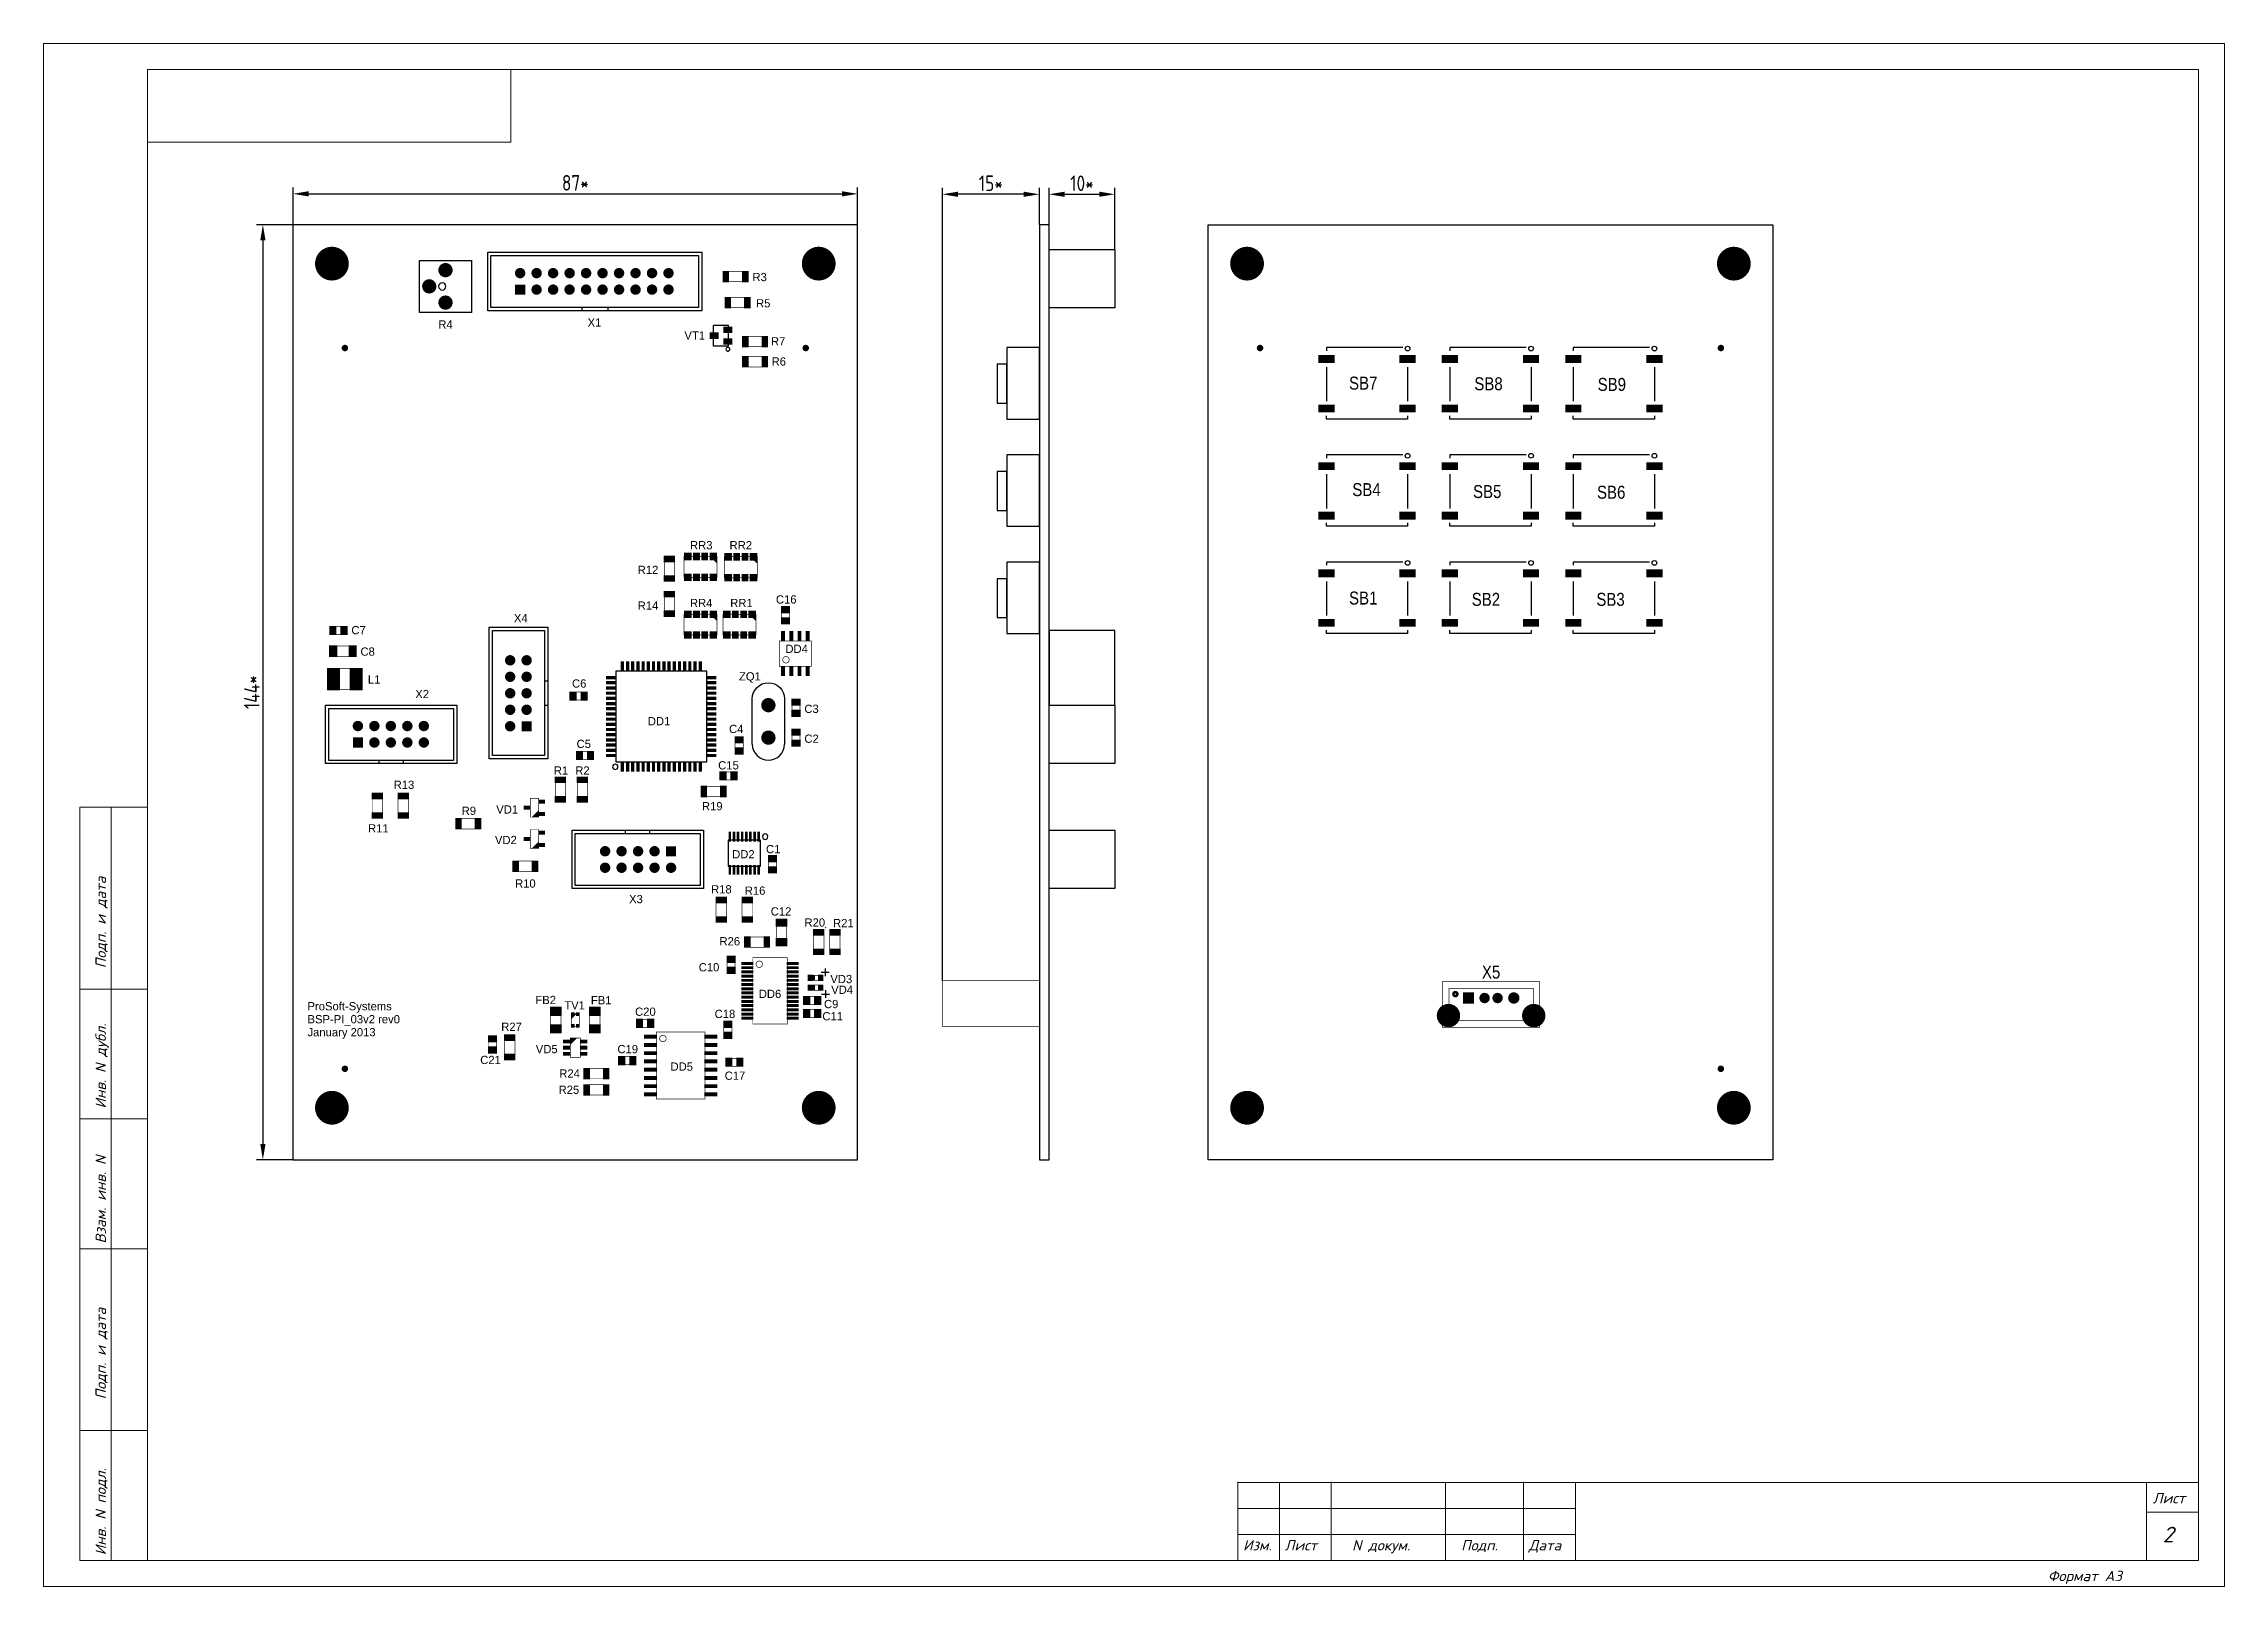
# Model space of a CAD drawing. Extents: x 25 to 880, y 8 to 306.
# Drawn here: x 460 to 880, y 9 to 306 of the extents above; entities that cross this region are included whole.
import ezdxf
from ezdxf.enums import TextEntityAlignment as Align

# ---------------------------------------------------------------- set-up
doc = ezdxf.new("R2010")
doc.units = 0
doc.header["$MEASUREMENT"] = 0
for name, color, linetype in [('BOARD', 7, 'Continuous'), ('BOTTOM', 7, 'Continuous'), ('BOTTOM_PIN', 7, 'Continuous'), ('TOP', 7, 'Continuous'), ('TOP_PIN', 7, 'Continuous')]:
    doc.layers.add(name, color=color, linetype=linetype)
doc.layers.add('РАЗМЕРЫ', color=7, linetype='Continuous', lineweight=0)
doc.layers.add('РАМКА', color=7, linetype='Continuous', lineweight=0)
doc.styles.add('ADRF1', font='romans', dxfattribs={"oblique": 15})
doc.styles.add('ГОСТ 2.304', font='CS_Gost2304.shx')
doc.dimstyles.new('ГОСТ', dxfattribs={"dimscale": 0, "dimtxt": 3, "dimasz": 3, "dimexe": 1.25, "dimexo": 0, "dimtad": 1, "dimtoh": 1, "dimdec": 3, "dimtxsty": 'ГОСТ 2.304', "dimcen": 5, "dimadec": 3, "dimazin": 2, "dimtfac": 0.75, "dimtdec": 4, "dimtmove": 1, "dimatfit": 3, "dimfxl": 1, "dimtolj": 1, "dimarcsym": 0})

msp = doc.modelspace()

# ---------------------------------------------------------------- texts
at = {"layer": 'BOTTOM', "width": 0.865}
for s, p in [('SB7', (714.151, 239.3929)), ('SB8', (738.276, 239.2679)), ('SB9', (762.026, 239.1429)), ('SB4', (714.776, 218.8929)), ('SB5', (738.026, 218.5179)), ('SB6', (761.901, 218.3929)), ('SB1', (714.151, 198.0179)), ('SB2', (737.776, 197.7679)), ('SB3', (761.776, 197.7679)), ('X5', (738.776, 126.0179))]:
    msp.add_text(s, height=2.5, dxfattribs=at).set_placement(p, align=Align.CENTER)
at = {"layer": 'TOP', "width": 1.019685}
for s, p in [('R3', (597.901, 260.2716)), ('R5', (598.5906, 255.2183)), ('R4', (537.401, 251.1466)), ('X1', (566.0885, 251.5179)), ('VT1', (585.401, 249.0216)), ('R7', (601.4635, 247.8929)), ('R6', (601.5885, 244.0179)), ('RR3', (586.651, 208.6466)), ('RR2', (594.276, 208.6466)), ('R12', (576.401, 203.8966)), ('R14', (576.401, 197.0216)), ('RR4', (586.651, 197.5216)), ('RR1', (594.401, 197.5216)), ('C16', (603.026, 198.2054)), ('C7', (520.6574, 192.2903)), ('X4', (551.8995, 194.6136)), ('C8', (522.4074, 188.1653)), ('DD4', (605.0258, 188.6928)), ('ZQ1', (596.026, 183.3966)), ('L1', (523.6574, 182.7903)), ('X2', (532.9057, 179.9932)), ('C6', (563.151, 182.0216)), ('C3', (607.901, 177.1466)), ('DD1', (578.526, 174.7716)), ('C4', (593.401, 173.2716)), ('C2', (607.901, 171.3966)), ('C5', (564.026, 170.3966)), ('R13', (529.401, 162.5216)), ('R1', (559.651, 165.2716)), ('R2', (563.776, 165.2716)), ('C15', (591.901, 166.2716)), ('R19', (588.776, 158.3966)), ('R11', (524.4635, 154.1429)), ('R9', (541.901, 157.5216)), ('VD1', (549.276, 157.7716)), ('VD2', (549.026, 151.8966)), ('C1', (600.5141, 150.1335)), ('DD2', (594.776, 149.1466)), ('R10', (552.776, 143.5216)), ('R18', (590.526, 142.3966)), ('R16', (597.026, 142.1466)), ('X3', (574.0885, 140.5179)), ('C12', (602.026, 138.1466)), ('R20', (608.5258, 136.0091)), ('R21', (614.026, 135.8966)), ('R26', (592.151, 132.3966)), ('C10', (588.151, 127.3966)), ('VD3', (613.6263, 125.1255)), ('FB2', (556.6885, 121.0977)), ('FB1', (567.389, 121.0416)), ('DD6', (599.901, 122.2716)), ('C9', (611.6783, 120.3124)), ('VD4', (613.7866, 123.0636)), ('TV1', (562.2636, 120.0679)), ('C20', (575.8949, 118.8404)), ('C18', (591.2238, 118.4091)), ('C11', (611.971, 117.9648)), ('R27', (550.1197, 115.9366)), ('С21', (546.0691, 109.547)), ('VD5', (556.8949, 111.64)), ('C19', (572.501, 111.6341)), ('DD5', (582.901, 108.2716)), ('R25', (561.1697, 103.8153)), ('R24', (561.2947, 106.9403)), ('C17', (593.151, 106.5216))]:
    msp.add_text(s, height=1.5875, dxfattribs=at).set_placement(p, align=Align.CENTER)
for s, p in [('ProSoft-Systems', (510.8223, 119.8929)), ('BSP-PI_03v2 rev0', (510.8223, 117.3929)), ('January 2013', (510.8223, 114.8929))]:
    msp.add_text(s, height=1.5875, dxfattribs=at).set_placement(p)
at = {"layer": 'РАМКА', "style": 'ADRF1', "oblique": 15}
for s, p in [('Подп. и дата', (472, 128)), ('Инв. N дубл.', (472, 101)), ('Взам. инв. N', (472, 75)), ('Подп. и дата', (472, 45)), ('Инв. N подл.', (472, 15))]:
    msp.add_text(s, height=2, rotation=90, dxfattribs=at).set_placement(p)
for s, height, p in [('Лист', 2, (866.198, 24.9858)), ('Изм.', 2, (691, 15.9106)), ('Лист', 2, (699, 15.9106)), ('N докум.', 2, (712, 15.9106)), ('Подп.', 2, (733, 15.9106)), ('Дата', 2, (746, 15.9106)), ('2', 3, (868.1207, 17.4719)), ('Формат A3', 2, (846, 10))]:
    msp.add_text(s, height=height, dxfattribs=at).set_placement(p)

# ---------------------------------------------------------------- blocks, each defined once
blk = doc.blocks.new('*D647')
at = {"layer": 'Defpoints', "color": 0}
for p in [(616.78, 277.08), (508.03, 271.14), (616.78, 271.14)]:
    blk.add_point(p, dxfattribs=at)
at = {"layer": 'РАЗМЕРЫ', "color": 0, "lineweight": -2}
for p, q in [((508.03, 271.14), (508.03, 278.33)), ((616.78, 271.14), (616.78, 278.33)), ((511.03, 277.08), (613.78, 277.08))]:
    blk.add_line(p, q, dxfattribs=at)
at = {"layer": 'РАЗМЕРЫ', "color": 0}
for points in [[(511.03, 277.58), (511.03, 276.58), (508.03, 277.08)], [(613.78, 276.58), (613.78, 277.58), (616.78, 277.08)]]:
    blk.add_solid(points, dxfattribs=at)
at = {"layer": 'РАЗМЕРЫ', "color": 0, "linetype": 'Continuous', "insert": (562.4, 279.21), "char_height": 3, "attachment_point": 5, "style": 'ГОСТ 2.304'}
blk.add_mtext('\\A1;87*', dxfattribs=at)
blk = doc.blocks.new('*D649')
at = {"layer": 'Defpoints', "color": 0}
for p in [(508.03, 271.14), (502.23, 91.14), (508.03, 91.14)]:
    blk.add_point(p, dxfattribs=at)
at = {"layer": 'РАЗМЕРЫ', "color": 0, "lineweight": -2}
for p, q in [((508.03, 271.14), (500.98, 271.14)), ((502.23, 268.14), (502.23, 94.14)), ((508.03, 91.14), (500.98, 91.14))]:
    blk.add_line(p, q, dxfattribs=at)
at = {"layer": 'РАЗМЕРЫ', "color": 0}
for points in [[(502.73, 268.14), (501.73, 268.14), (502.23, 271.14)], [(501.73, 94.14), (502.73, 94.14), (502.23, 91.14)]]:
    blk.add_solid(points, dxfattribs=at)
at = {"layer": 'РАЗМЕРЫ', "color": 0, "linetype": 'Continuous', "insert": (500.11, 181.14), "char_height": 3, "attachment_point": 5, "rotation": 90, "style": 'ГОСТ 2.304'}
blk.add_mtext('\\A1;144*', dxfattribs=at)
blk = doc.blocks.new('*D654')
at = {"layer": 'Defpoints', "color": 0}
for p in [(666.31, 277), (653.65, 271.14), (666.31, 266.36)]:
    blk.add_point(p, dxfattribs=at)
at = {"layer": 'РАЗМЕРЫ', "color": 0, "lineweight": -2}
for p, q in [((653.65, 271.14), (653.65, 278.25)), ((666.31, 266.36), (666.31, 278.25)), ((656.65, 277), (663.31, 277))]:
    blk.add_line(p, q, dxfattribs=at)
at = {"layer": 'РАЗМЕРЫ', "color": 0}
for points in [[(656.65, 277.5), (656.65, 276.5), (653.65, 277)], [(663.31, 276.5), (663.31, 277.5), (666.31, 277)]]:
    blk.add_solid(points, dxfattribs=at)
at = {"layer": 'РАЗМЕРЫ', "color": 0, "linetype": 'Continuous', "insert": (659.98, 279.12), "char_height": 3, "attachment_point": 5, "style": 'ГОСТ 2.304'}
blk.add_mtext('\\A1;10*', dxfattribs=at)
blk = doc.blocks.new('*D657')
at = {"layer": 'Defpoints', "color": 0}
for p in [(633.09, 277), (651.78, 271.14), (633.09, 125.58)]:
    blk.add_point(p, dxfattribs=at)
at = {"layer": 'РАЗМЕРЫ', "color": 0, "lineweight": -2}
for p, q in [((633.09, 125.58), (633.09, 278.25)), ((651.78, 271.14), (651.78, 278.25)), ((648.78, 277), (636.09, 277))]:
    blk.add_line(p, q, dxfattribs=at)
at = {"layer": 'РАЗМЕРЫ', "color": 0}
for points in [[(636.09, 277.5), (636.09, 276.5), (633.09, 277)], [(648.78, 276.5), (648.78, 277.5), (651.78, 277)]]:
    blk.add_solid(points, dxfattribs=at)
at = {"layer": 'РАЗМЕРЫ', "color": 0, "linetype": 'Continuous', "insert": (642.43, 279.12), "char_height": 3, "attachment_point": 5, "style": 'ГОСТ 2.304'}
blk.add_mtext('\\A1;15*', dxfattribs=at)

# ---------------------------------------------------------------- dimensions: what is measured, and where the dimension line sits
at = {"layer": 'РАЗМЕРЫ'}
for base, p1, p2, override, picture, middle in [((616.776, 277.0804), (508.026, 271.1429), (616.776, 271.1429), {"dimscale": 1, "dimlfac": 0.8, "dimpost": '*', "dimtxsty": 'ГОСТ 2.304', "dimsah": 1, "dimtolj": 1}, '*D647', (562.401, 279.2054)), ((633.0885, 277), (651.776, 271.1429), (633.0885, 125.5804), {"dimscale": 1, "dimdec": 0, "dimlfac": 0.8, "dimpost": '*', "dimtxsty": 'ГОСТ 2.304', "dimsah": 1, "dimtolj": 1}, '*D657', (642.4323, 279.125)), ((666.3073, 277), (653.651, 271.1429), (666.3073, 266.3616), {"dimscale": 1, "dimdec": 0, "dimlfac": 0.8, "dimpost": '*', "dimtxsty": 'ГОСТ 2.304', "dimsah": 1, "dimtolj": 1}, '*D654', (659.9792, 279.125))]:
    dim = msp.add_linear_dim(base=base, p1=p1, p2=p2, dimstyle='ГОСТ', override=override, dxfattribs=at)
    dim.commit()
    dim.dimension.update_dxf_attribs({"geometry": picture, "text_midpoint": middle})
dim = msp.add_linear_dim(base=(502.2314, 91.1429), p1=(508.026, 271.1429), p2=(508.026, 91.1429), angle=90, dimstyle='ГОСТ', override={"dimscale": 1, "dimlfac": 0.8, "dimpost": '*', "dimtxsty": 'ГОСТ 2.304', "dimsah": 1, "dimtolj": 1}, dxfattribs=at)
dim.commit()
dim.dimension.update_dxf_attribs({"geometry": '*D649', "text_midpoint": (500.1064, 181.1429)})

# ---------------------------------------------------------------- linework, layer by layer
at = {"linetype": 'Continuous', "const_width": 0.125}
for points in [[(596.0749, 256.4653, 1), (595.9499, 256.4653, 1)], [(610.6799, 135.8153, 1), (610.5549, 135.8153, 1)]]:
    msp.add_lwpolyline(points, format="xyb", close=True, dxfattribs=at)
at = {"layer": 'BOARD'}
for points in [[(508.026, 91.1429), (616.776, 91.1429), (616.776, 271.1429), (508.026, 271.1429)], [(651.776, 91.1429), (653.651, 91.1429), (653.651, 271.1429), (651.776, 271.1429)], [(793.026, 91.1429), (684.276, 91.1429), (684.276, 271.1429), (793.026, 271.1429)]]:
    msp.add_lwpolyline(points, close=True, dxfattribs=at)
at = {"layer": 'BOTTOM', "linetype": 'ByBlock', "ltscale": 100}
for points in [[(645.526, 244.2679), (643.651, 244.2679), (643.651, 236.7679), (645.526, 236.7679)], [(651.776, 247.4804), (645.526, 247.4804), (645.526, 233.7304), (651.776, 233.7304)], [(651.776, 226.8429), (645.526, 226.8429), (645.526, 213.0929), (651.776, 213.0929)], [(645.526, 223.6304), (643.651, 223.6304), (643.651, 216.1304), (645.526, 216.1304)], [(651.776, 206.2054), (645.526, 206.2054), (645.526, 192.4554), (651.776, 192.4554)], [(645.526, 202.9929), (643.651, 202.9929), (643.651, 195.4929), (645.526, 195.4929)]]:
    msp.add_lwpolyline(points, close=True, dxfattribs=at)
at = {"layer": 'BOTTOM'}
for points in [[(721.756, 247.4804), (707.0685, 247.4804), (707.0685, 246.8554)], [(707.0685, 243.7304), (707.0685, 237.1679)], [(722.6935, 243.7304), (722.6935, 237.1679)], [(745.526, 247.4804), (730.8385, 247.4804), (730.8385, 246.8554)], [(730.8385, 243.7304), (730.8385, 237.1679)], [(746.4635, 243.7304), (746.4635, 237.1679)], [(769.296, 247.4804), (754.6085, 247.4804), (754.6085, 246.8554)], [(754.6085, 243.7304), (754.6085, 237.1679)], [(770.2335, 243.7304), (770.2335, 237.1679)], [(722.6935, 234.3554), (722.6935, 233.7304), (707.0685, 233.7304), (707.0685, 234.3554)], [(746.4635, 234.3554), (746.4635, 233.7304), (730.8385, 233.7304), (730.8385, 234.3554)], [(770.2335, 234.3554), (770.2335, 233.7304), (754.6085, 233.7304), (754.6085, 234.3554)], [(721.756, 226.8429), (707.0685, 226.8429), (707.0685, 226.2179)], [(745.526, 226.8429), (730.8385, 226.8429), (730.8385, 226.2179)], [(769.296, 226.8429), (754.6085, 226.8429), (754.6085, 226.2179)], [(707.0685, 223.0929), (707.0685, 216.5304)], [(722.6935, 223.0929), (722.6935, 216.5304)], [(730.8385, 223.0929), (730.8385, 216.5304)], [(746.4635, 223.0929), (746.4635, 216.5304)], [(754.6085, 223.0929), (754.6085, 216.5304)], [(770.2335, 223.0929), (770.2335, 216.5304)], [(722.6935, 213.7179), (722.6935, 213.0929), (707.0685, 213.0929), (707.0685, 213.7179)], [(746.4635, 213.7179), (746.4635, 213.0929), (730.8385, 213.0929), (730.8385, 213.7179)], [(770.2335, 213.7179), (770.2335, 213.0929), (754.6085, 213.0929), (754.6085, 213.7179)], [(721.756, 206.2054), (707.0685, 206.2054), (707.0685, 205.5804)], [(745.526, 206.2054), (730.8385, 206.2054), (730.8385, 205.5804)], [(769.296, 206.2054), (754.6085, 206.2054), (754.6085, 205.5804)], [(707.0685, 202.4554), (707.0685, 195.8929)], [(722.6935, 202.4554), (722.6935, 195.8929)], [(730.8385, 202.4554), (730.8385, 195.8929)], [(746.4635, 202.4554), (746.4635, 195.8929)], [(754.6085, 202.4554), (754.6085, 195.8929)], [(770.2335, 202.4554), (770.2335, 195.8929)], [(722.6935, 193.0804), (722.6935, 192.4554), (707.0685, 192.4554), (707.0685, 193.0804)], [(746.4635, 193.0804), (746.4635, 192.4554), (730.8385, 192.4554), (730.8385, 193.0804)], [(770.2335, 193.0804), (770.2335, 192.4554), (754.6085, 192.4554), (754.6085, 193.0804)]]:
    msp.add_lwpolyline(points, dxfattribs=at)
for points in [[(722.2423, 247.2929, -1), (723.1448, 247.2929, -1)], [(746.0123, 247.2929, -1), (746.9148, 247.2929, -1)], [(769.7823, 247.2929, -1), (770.6848, 247.2929, -1)], [(722.2423, 226.6554, -1), (723.1448, 226.6554, -1)], [(746.0123, 226.6554, -1), (746.9148, 226.6554, -1)], [(769.7823, 226.6554, -1), (770.6848, 226.6554, -1)], [(722.2423, 206.0179, -1), (723.1448, 206.0179, -1)], [(746.0123, 206.0179, -1), (746.9148, 206.0179, -1)], [(769.7823, 206.0179, -1), (770.6848, 206.0179, -1)]]:
    msp.add_lwpolyline(points, format="xyb", close=True, dxfattribs=at)
at = {"layer": 'BOTTOM', "const_width": 0.125}
for points in [[(642.4635, 125.5804), (633.0885, 125.5804), (633.0885, 116.8304), (651.8385, 116.8304), (651.8385, 125.5804)], [(738.776, 125.3929), (729.401, 125.3929), (729.401, 116.6429), (748.151, 116.6429), (748.151, 125.3929)], [(730.651, 124.1429), (746.901, 124.1429), (746.901, 117.8929), (730.651, 117.8929)]]:
    msp.add_lwpolyline(points, close=True, dxfattribs=at)
at = {"layer": 'BOTTOM', "const_width": 0.5}
msp.add_lwpolyline([(731.526, 123.0179, -1), (732.276, 123.0179, -1)], format="xyb", close=True, dxfattribs=at)
at = {"layer": 'BOTTOM_PIN', "const_width": 0.125}
for points in [[(691.776, 260.4554, -1), (691.776, 266.8304, -1)], [(785.526, 260.4554, -1), (785.526, 266.8304, -1)], [(694.276, 246.8341, -1), (694.276, 247.9591, -1)], [(783.026, 246.8341, -1), (783.026, 247.9591, -1)], [(737.526, 121.3304, -1), (737.526, 123.2054, -1)], [(740.026, 121.3304, -1), (740.026, 123.2054, -1)], [(743.151, 121.2366, -1), (743.151, 123.2991, -1)], [(730.5635, 116.6929, -1), (730.5635, 121.0679, -1)], [(746.9885, 116.6929, -1), (746.9885, 121.0679, -1)], [(783.026, 108.0841, -1), (783.026, 109.2091, -1)], [(691.776, 97.9554, -1), (691.776, 104.3304, -1)], [(785.526, 97.9554, -1), (785.526, 104.3304, -1)]]:
    msp.add_lwpolyline(points, format="xyb", close=True, dxfattribs=at)
for points in [[(694.8023, 264.6429), (688.7498, 264.6429)], [(694.7573, 264.7679), (688.7948, 264.7679)], [(694.7073, 264.8929), (688.8448, 264.8929)], [(694.651, 265.0179), (688.901, 265.0179)], [(694.5885, 265.1429), (688.9635, 265.1429)], [(694.5173, 265.2679), (689.0348, 265.2679)], [(694.4398, 265.3929), (689.1123, 265.3929)], [(694.3535, 265.5179), (689.1985, 265.5179)], [(694.2573, 265.6429), (689.2948, 265.6429)], [(694.151, 265.7679), (689.401, 265.7679)], [(694.0335, 265.8929), (689.5185, 265.8929)], [(693.901, 266.0179), (689.651, 266.0179)], [(693.7523, 266.1429), (689.7998, 266.1429)], [(693.5835, 266.2679), (689.9685, 266.2679)], [(693.3873, 266.3929), (690.1648, 266.3929)], [(693.1523, 266.5179), (690.3998, 266.5179)], [(692.8523, 266.6429), (690.6998, 266.6429)], [(692.4035, 266.7679), (691.1485, 266.7679)], [(788.5523, 264.6429), (782.4998, 264.6429)], [(788.5073, 264.7679), (782.5448, 264.7679)], [(788.4573, 264.8929), (782.5948, 264.8929)], [(788.401, 265.0179), (782.651, 265.0179)], [(788.3385, 265.1429), (782.7135, 265.1429)], [(788.2673, 265.2679), (782.7848, 265.2679)], [(788.1898, 265.3929), (782.8623, 265.3929)], [(788.1035, 265.5179), (782.9485, 265.5179)], [(788.0073, 265.6429), (783.0448, 265.6429)], [(787.901, 265.7679), (783.151, 265.7679)], [(787.7835, 265.8929), (783.2685, 265.8929)], [(787.651, 266.0179), (783.401, 266.0179)], [(787.5023, 266.1429), (783.5498, 266.1429)], [(787.3335, 266.2679), (783.7185, 266.2679)], [(787.1373, 266.3929), (783.9148, 266.3929)], [(786.9023, 266.5179), (784.1498, 266.5179)], [(786.6023, 266.6429), (784.4498, 266.6429)], [(786.1535, 266.7679), (784.8985, 266.7679)], [(694.9635, 263.6429), (688.5885, 263.6429)], [(694.961, 263.7679), (688.591, 263.7679)], [(694.961, 263.5179), (688.591, 263.5179)], [(694.9535, 263.8929), (688.5985, 263.8929)], [(694.9535, 263.3929), (688.5985, 263.3929)], [(694.941, 264.0179), (688.611, 264.0179)], [(694.941, 263.2679), (688.611, 263.2679)], [(694.9235, 264.1429), (688.6285, 264.1429)], [(694.9235, 263.1429), (688.6285, 263.1429)], [(694.901, 264.2679), (688.651, 264.2679)], [(694.901, 263.0179), (688.651, 263.0179)], [(694.8735, 264.3929), (688.6785, 264.3929)], [(694.8735, 262.8929), (688.6785, 262.8929)], [(694.841, 264.5179), (688.711, 264.5179)], [(694.841, 262.7679), (688.711, 262.7679)], [(694.8023, 262.6429), (688.7498, 262.6429)], [(694.7573, 262.5179), (688.7948, 262.5179)], [(694.7073, 262.3929), (688.8448, 262.3929)], [(694.651, 262.2679), (688.901, 262.2679)], [(694.5885, 262.1429), (688.9635, 262.1429)], [(694.5173, 262.0179), (689.0348, 262.0179)], [(694.4398, 261.8929), (689.1123, 261.8929)], [(694.3535, 261.7679), (689.1985, 261.7679)], [(694.2573, 261.6429), (689.2948, 261.6429)], [(694.151, 261.5179), (689.401, 261.5179)], [(694.0335, 261.3929), (689.5185, 261.3929)], [(693.901, 261.2679), (689.651, 261.2679)], [(693.7523, 261.1429), (689.7998, 261.1429)], [(693.5835, 261.0179), (689.9685, 261.0179)], [(693.3873, 260.8929), (690.1648, 260.8929)], [(693.1523, 260.7679), (690.3998, 260.7679)], [(692.8523, 260.6429), (690.6998, 260.6429)], [(692.4035, 260.5179), (691.1485, 260.5179)], [(788.7135, 263.6429), (782.3385, 263.6429)], [(788.711, 263.7679), (782.341, 263.7679)], [(788.711, 263.5179), (782.341, 263.5179)], [(788.7035, 263.8929), (782.3485, 263.8929)], [(788.7035, 263.3929), (782.3485, 263.3929)], [(788.691, 264.0179), (782.361, 264.0179)], [(788.691, 263.2679), (782.361, 263.2679)], [(788.6735, 264.1429), (782.3785, 264.1429)], [(788.6735, 263.1429), (782.3785, 263.1429)], [(788.651, 264.2679), (782.401, 264.2679)], [(788.651, 263.0179), (782.401, 263.0179)], [(788.6235, 264.3929), (782.4285, 264.3929)], [(788.6235, 262.8929), (782.4285, 262.8929)], [(788.591, 264.5179), (782.461, 264.5179)], [(788.591, 262.7679), (782.461, 262.7679)], [(788.5523, 262.6429), (782.4998, 262.6429)], [(788.5073, 262.5179), (782.5448, 262.5179)], [(788.4573, 262.3929), (782.5948, 262.3929)], [(788.401, 262.2679), (782.651, 262.2679)], [(788.3385, 262.1429), (782.7135, 262.1429)], [(788.2673, 262.0179), (782.7848, 262.0179)], [(788.1898, 261.8929), (782.8623, 261.8929)], [(788.1035, 261.7679), (782.9485, 261.7679)], [(788.0073, 261.6429), (783.0448, 261.6429)], [(787.901, 261.5179), (783.151, 261.5179)], [(787.7835, 261.3929), (783.2685, 261.3929)], [(787.651, 261.2679), (783.401, 261.2679)], [(787.5023, 261.1429), (783.5498, 261.1429)], [(787.3335, 261.0179), (783.7185, 261.0179)], [(787.1373, 260.8929), (783.9148, 260.8929)], [(786.9023, 260.7679), (784.1498, 260.7679)], [(786.6023, 260.6429), (784.4498, 260.6429)], [(786.1535, 260.5179), (784.8985, 260.5179)], [(694.6985, 247.7679), (693.8535, 247.7679)], [(694.5398, 247.8929), (694.0123, 247.8929)], [(783.4485, 247.7679), (782.6035, 247.7679)], [(783.2898, 247.8929), (782.7623, 247.8929)], [(694.8373, 247.3929), (693.7148, 247.3929)], [(694.8248, 247.5179), (693.7273, 247.5179)], [(694.8235, 247.2679), (693.7285, 247.2679)], [(694.781, 247.6429), (693.771, 247.6429)], [(694.7773, 247.1429), (693.7748, 247.1429)], [(694.691, 247.0179), (693.861, 247.0179)], [(694.526, 246.8929), (694.026, 246.8929)], [(708.5685, 245.8929), (705.5685, 245.8929)], [(708.5685, 245.7679), (705.5685, 245.7679)], [(708.5685, 245.6429), (705.5685, 245.6429)], [(708.5685, 245.5179), (705.5685, 245.5179)], [(708.5685, 245.3929), (705.5685, 245.3929)], [(708.5685, 245.2679), (705.5685, 245.2679)], [(708.5685, 245.1429), (705.5685, 245.1429)], [(708.5685, 245.0179), (705.5685, 245.0179)], [(708.5685, 244.8929), (705.5685, 244.8929)], [(708.5685, 244.7679), (705.5685, 244.7679)], [(708.5685, 244.6429), (705.5685, 244.6429)], [(724.1935, 245.8929), (721.1935, 245.8929)], [(724.1935, 245.7679), (721.1935, 245.7679)], [(724.1935, 245.6429), (721.1935, 245.6429)], [(724.1935, 245.5179), (721.1935, 245.5179)], [(724.1935, 245.3929), (721.1935, 245.3929)], [(724.1935, 245.2679), (721.1935, 245.2679)], [(724.1935, 245.1429), (721.1935, 245.1429)], [(724.1935, 245.0179), (721.1935, 245.0179)], [(724.1935, 244.8929), (721.1935, 244.8929)], [(724.1935, 244.7679), (721.1935, 244.7679)], [(724.1935, 244.6429), (721.1935, 244.6429)], [(732.3385, 245.8929), (729.3385, 245.8929)], [(732.3385, 245.7679), (729.3385, 245.7679)], [(732.3385, 245.6429), (729.3385, 245.6429)], [(732.3385, 245.5179), (729.3385, 245.5179)], [(732.3385, 245.3929), (729.3385, 245.3929)], [(732.3385, 245.2679), (729.3385, 245.2679)], [(732.3385, 245.1429), (729.3385, 245.1429)], [(732.3385, 245.0179), (729.3385, 245.0179)], [(732.3385, 244.8929), (729.3385, 244.8929)], [(732.3385, 244.7679), (729.3385, 244.7679)], [(732.3385, 244.6429), (729.3385, 244.6429)], [(747.9635, 245.8929), (744.9635, 245.8929)], [(747.9635, 245.7679), (744.9635, 245.7679)], [(747.9635, 245.6429), (744.9635, 245.6429)], [(747.9635, 245.5179), (744.9635, 245.5179)], [(747.9635, 245.3929), (744.9635, 245.3929)], [(747.9635, 245.2679), (744.9635, 245.2679)], [(747.9635, 245.1429), (744.9635, 245.1429)], [(747.9635, 245.0179), (744.9635, 245.0179)], [(747.9635, 244.8929), (744.9635, 244.8929)], [(747.9635, 244.7679), (744.9635, 244.7679)], [(747.9635, 244.6429), (744.9635, 244.6429)], [(756.1085, 245.8929), (753.1085, 245.8929)], [(756.1085, 245.7679), (753.1085, 245.7679)], [(756.1085, 245.6429), (753.1085, 245.6429)], [(756.1085, 245.5179), (753.1085, 245.5179)], [(756.1085, 245.3929), (753.1085, 245.3929)], [(756.1085, 245.2679), (753.1085, 245.2679)], [(756.1085, 245.1429), (753.1085, 245.1429)], [(756.1085, 245.0179), (753.1085, 245.0179)], [(756.1085, 244.8929), (753.1085, 244.8929)], [(756.1085, 244.7679), (753.1085, 244.7679)], [(756.1085, 244.6429), (753.1085, 244.6429)], [(771.7335, 245.8929), (768.7335, 245.8929)], [(771.7335, 245.7679), (768.7335, 245.7679)], [(771.7335, 245.6429), (768.7335, 245.6429)], [(771.7335, 245.5179), (768.7335, 245.5179)], [(771.7335, 245.3929), (768.7335, 245.3929)], [(771.7335, 245.2679), (768.7335, 245.2679)], [(771.7335, 245.1429), (768.7335, 245.1429)], [(771.7335, 245.0179), (768.7335, 245.0179)], [(771.7335, 244.8929), (768.7335, 244.8929)], [(771.7335, 244.7679), (768.7335, 244.7679)], [(771.7335, 244.6429), (768.7335, 244.6429)], [(783.5873, 247.3929), (782.4648, 247.3929)], [(783.5748, 247.5179), (782.4773, 247.5179)], [(783.5735, 247.2679), (782.4785, 247.2679)], [(783.531, 247.6429), (782.521, 247.6429)], [(783.5273, 247.1429), (782.5248, 247.1429)], [(783.441, 247.0179), (782.611, 247.0179)], [(783.276, 246.8929), (782.776, 246.8929)], [(708.5685, 236.3929), (705.5685, 236.3929)], [(708.5685, 236.2679), (705.5685, 236.2679)], [(708.5685, 236.1429), (705.5685, 236.1429)], [(708.5685, 236.0179), (705.5685, 236.0179)], [(708.5685, 235.8929), (705.5685, 235.8929)], [(708.5685, 235.7679), (705.5685, 235.7679)], [(708.5685, 235.6429), (705.5685, 235.6429)], [(708.5685, 235.5179), (705.5685, 235.5179)], [(708.5685, 235.3929), (705.5685, 235.3929)], [(708.5685, 235.2679), (705.5685, 235.2679)], [(708.5685, 235.1429), (705.5685, 235.1429)], [(724.1935, 236.3929), (721.1935, 236.3929)], [(724.1935, 236.2679), (721.1935, 236.2679)], [(724.1935, 236.1429), (721.1935, 236.1429)], [(724.1935, 236.0179), (721.1935, 236.0179)], [(724.1935, 235.8929), (721.1935, 235.8929)], [(724.1935, 235.7679), (721.1935, 235.7679)], [(724.1935, 235.6429), (721.1935, 235.6429)], [(724.1935, 235.5179), (721.1935, 235.5179)], [(724.1935, 235.3929), (721.1935, 235.3929)], [(724.1935, 235.2679), (721.1935, 235.2679)], [(724.1935, 235.1429), (721.1935, 235.1429)], [(732.3385, 236.3929), (729.3385, 236.3929)], [(732.3385, 236.2679), (729.3385, 236.2679)], [(732.3385, 236.1429), (729.3385, 236.1429)], [(732.3385, 236.0179), (729.3385, 236.0179)], [(732.3385, 235.8929), (729.3385, 235.8929)], [(732.3385, 235.7679), (729.3385, 235.7679)], [(732.3385, 235.6429), (729.3385, 235.6429)], [(732.3385, 235.5179), (729.3385, 235.5179)], [(732.3385, 235.3929), (729.3385, 235.3929)], [(732.3385, 235.2679), (729.3385, 235.2679)], [(732.3385, 235.1429), (729.3385, 235.1429)], [(747.9635, 236.3929), (744.9635, 236.3929)], [(747.9635, 236.2679), (744.9635, 236.2679)], [(747.9635, 236.1429), (744.9635, 236.1429)], [(747.9635, 236.0179), (744.9635, 236.0179)], [(747.9635, 235.8929), (744.9635, 235.8929)], [(747.9635, 235.7679), (744.9635, 235.7679)], [(747.9635, 235.6429), (744.9635, 235.6429)], [(747.9635, 235.5179), (744.9635, 235.5179)], [(747.9635, 235.3929), (744.9635, 235.3929)], [(747.9635, 235.2679), (744.9635, 235.2679)], [(747.9635, 235.1429), (744.9635, 235.1429)], [(756.1085, 236.3929), (753.1085, 236.3929)], [(756.1085, 236.2679), (753.1085, 236.2679)], [(756.1085, 236.1429), (753.1085, 236.1429)], [(756.1085, 236.0179), (753.1085, 236.0179)], [(756.1085, 235.8929), (753.1085, 235.8929)], [(756.1085, 235.7679), (753.1085, 235.7679)], [(756.1085, 235.6429), (753.1085, 235.6429)], [(756.1085, 235.5179), (753.1085, 235.5179)], [(756.1085, 235.3929), (753.1085, 235.3929)], [(756.1085, 235.2679), (753.1085, 235.2679)], [(756.1085, 235.1429), (753.1085, 235.1429)], [(771.7335, 236.3929), (768.7335, 236.3929)], [(771.7335, 236.2679), (768.7335, 236.2679)], [(771.7335, 236.1429), (768.7335, 236.1429)], [(771.7335, 236.0179), (768.7335, 236.0179)], [(771.7335, 235.8929), (768.7335, 235.8929)], [(771.7335, 235.7679), (768.7335, 235.7679)], [(771.7335, 235.6429), (768.7335, 235.6429)], [(771.7335, 235.5179), (768.7335, 235.5179)], [(771.7335, 235.3929), (768.7335, 235.3929)], [(771.7335, 235.2679), (768.7335, 235.2679)], [(771.7335, 235.1429), (768.7335, 235.1429)], [(708.5685, 225.2679), (705.5685, 225.2679)], [(708.5685, 225.1429), (705.5685, 225.1429)], [(708.5685, 225.0179), (705.5685, 225.0179)], [(708.5685, 224.8929), (705.5685, 224.8929)], [(708.5685, 224.7679), (705.5685, 224.7679)], [(708.5685, 224.6429), (705.5685, 224.6429)], [(708.5685, 224.5179), (705.5685, 224.5179)], [(708.5685, 224.3929), (705.5685, 224.3929)], [(708.5685, 224.2679), (705.5685, 224.2679)], [(708.5685, 224.1429), (705.5685, 224.1429)], [(708.5685, 224.0179), (705.5685, 224.0179)], [(724.1935, 225.2679), (721.1935, 225.2679)], [(724.1935, 225.1429), (721.1935, 225.1429)], [(724.1935, 225.0179), (721.1935, 225.0179)], [(724.1935, 224.8929), (721.1935, 224.8929)], [(724.1935, 224.7679), (721.1935, 224.7679)], [(724.1935, 224.6429), (721.1935, 224.6429)], [(724.1935, 224.5179), (721.1935, 224.5179)], [(724.1935, 224.3929), (721.1935, 224.3929)], [(724.1935, 224.2679), (721.1935, 224.2679)], [(724.1935, 224.1429), (721.1935, 224.1429)], [(724.1935, 224.0179), (721.1935, 224.0179)], [(732.3385, 225.2679), (729.3385, 225.2679)], [(732.3385, 225.1429), (729.3385, 225.1429)], [(732.3385, 225.0179), (729.3385, 225.0179)], [(732.3385, 224.8929), (729.3385, 224.8929)], [(732.3385, 224.7679), (729.3385, 224.7679)], [(732.3385, 224.6429), (729.3385, 224.6429)], [(732.3385, 224.5179), (729.3385, 224.5179)], [(732.3385, 224.3929), (729.3385, 224.3929)], [(732.3385, 224.2679), (729.3385, 224.2679)], [(732.3385, 224.1429), (729.3385, 224.1429)], [(732.3385, 224.0179), (729.3385, 224.0179)], [(747.9635, 225.2679), (744.9635, 225.2679)], [(747.9635, 225.1429), (744.9635, 225.1429)], [(747.9635, 225.0179), (744.9635, 225.0179)], [(747.9635, 224.8929), (744.9635, 224.8929)], [(747.9635, 224.7679), (744.9635, 224.7679)], [(747.9635, 224.6429), (744.9635, 224.6429)], [(747.9635, 224.5179), (744.9635, 224.5179)], [(747.9635, 224.3929), (744.9635, 224.3929)], [(747.9635, 224.2679), (744.9635, 224.2679)], [(747.9635, 224.1429), (744.9635, 224.1429)], [(747.9635, 224.0179), (744.9635, 224.0179)], [(756.1085, 225.2679), (753.1085, 225.2679)], [(756.1085, 225.1429), (753.1085, 225.1429)], [(756.1085, 225.0179), (753.1085, 225.0179)], [(756.1085, 224.8929), (753.1085, 224.8929)], [(756.1085, 224.7679), (753.1085, 224.7679)], [(756.1085, 224.6429), (753.1085, 224.6429)], [(756.1085, 224.5179), (753.1085, 224.5179)], [(756.1085, 224.3929), (753.1085, 224.3929)], [(756.1085, 224.2679), (753.1085, 224.2679)], [(756.1085, 224.1429), (753.1085, 224.1429)], [(756.1085, 224.0179), (753.1085, 224.0179)], [(771.7335, 225.2679), (768.7335, 225.2679)], [(771.7335, 225.1429), (768.7335, 225.1429)], [(771.7335, 225.0179), (768.7335, 225.0179)], [(771.7335, 224.8929), (768.7335, 224.8929)], [(771.7335, 224.7679), (768.7335, 224.7679)], [(771.7335, 224.6429), (768.7335, 224.6429)], [(771.7335, 224.5179), (768.7335, 224.5179)], [(771.7335, 224.3929), (768.7335, 224.3929)], [(771.7335, 224.2679), (768.7335, 224.2679)], [(771.7335, 224.1429), (768.7335, 224.1429)], [(771.7335, 224.0179), (768.7335, 224.0179)], [(708.5685, 215.7679), (705.5685, 215.7679)], [(708.5685, 215.6429), (705.5685, 215.6429)], [(708.5685, 215.5179), (705.5685, 215.5179)], [(708.5685, 215.3929), (705.5685, 215.3929)], [(708.5685, 215.2679), (705.5685, 215.2679)], [(708.5685, 215.1429), (705.5685, 215.1429)], [(708.5685, 215.0179), (705.5685, 215.0179)], [(708.5685, 214.8929), (705.5685, 214.8929)], [(708.5685, 214.7679), (705.5685, 214.7679)], [(708.5685, 214.6429), (705.5685, 214.6429)], [(708.5685, 214.5179), (705.5685, 214.5179)], [(724.1935, 215.7679), (721.1935, 215.7679)], [(724.1935, 215.6429), (721.1935, 215.6429)], [(724.1935, 215.5179), (721.1935, 215.5179)], [(724.1935, 215.3929), (721.1935, 215.3929)], [(724.1935, 215.2679), (721.1935, 215.2679)], [(724.1935, 215.1429), (721.1935, 215.1429)], [(724.1935, 215.0179), (721.1935, 215.0179)], [(724.1935, 214.8929), (721.1935, 214.8929)], [(724.1935, 214.7679), (721.1935, 214.7679)], [(724.1935, 214.6429), (721.1935, 214.6429)], [(724.1935, 214.5179), (721.1935, 214.5179)], [(732.3385, 215.7679), (729.3385, 215.7679)], [(732.3385, 215.6429), (729.3385, 215.6429)], [(732.3385, 215.5179), (729.3385, 215.5179)], [(732.3385, 215.3929), (729.3385, 215.3929)], [(732.3385, 215.2679), (729.3385, 215.2679)], [(732.3385, 215.1429), (729.3385, 215.1429)], [(732.3385, 215.0179), (729.3385, 215.0179)], [(732.3385, 214.8929), (729.3385, 214.8929)], [(732.3385, 214.7679), (729.3385, 214.7679)], [(732.3385, 214.6429), (729.3385, 214.6429)], [(732.3385, 214.5179), (729.3385, 214.5179)], [(747.9635, 215.7679), (744.9635, 215.7679)], [(747.9635, 215.6429), (744.9635, 215.6429)], [(747.9635, 215.5179), (744.9635, 215.5179)], [(747.9635, 215.3929), (744.9635, 215.3929)], [(747.9635, 215.2679), (744.9635, 215.2679)], [(747.9635, 215.1429), (744.9635, 215.1429)], [(747.9635, 215.0179), (744.9635, 215.0179)], [(747.9635, 214.8929), (744.9635, 214.8929)], [(747.9635, 214.7679), (744.9635, 214.7679)], [(747.9635, 214.6429), (744.9635, 214.6429)], [(747.9635, 214.5179), (744.9635, 214.5179)], [(756.1085, 215.7679), (753.1085, 215.7679)], [(756.1085, 215.6429), (753.1085, 215.6429)], [(756.1085, 215.5179), (753.1085, 215.5179)], [(756.1085, 215.3929), (753.1085, 215.3929)], [(756.1085, 215.2679), (753.1085, 215.2679)], [(756.1085, 215.1429), (753.1085, 215.1429)], [(756.1085, 215.0179), (753.1085, 215.0179)], [(756.1085, 214.8929), (753.1085, 214.8929)], [(756.1085, 214.7679), (753.1085, 214.7679)], [(756.1085, 214.6429), (753.1085, 214.6429)], [(756.1085, 214.5179), (753.1085, 214.5179)], [(771.7335, 215.7679), (768.7335, 215.7679)], [(771.7335, 215.6429), (768.7335, 215.6429)], [(771.7335, 215.5179), (768.7335, 215.5179)], [(771.7335, 215.3929), (768.7335, 215.3929)], [(771.7335, 215.2679), (768.7335, 215.2679)], [(771.7335, 215.1429), (768.7335, 215.1429)], [(771.7335, 215.0179), (768.7335, 215.0179)], [(771.7335, 214.8929), (768.7335, 214.8929)], [(771.7335, 214.7679), (768.7335, 214.7679)], [(771.7335, 214.6429), (768.7335, 214.6429)], [(771.7335, 214.5179), (768.7335, 214.5179)], [(708.5685, 204.6429), (705.5685, 204.6429)], [(708.5685, 204.5179), (705.5685, 204.5179)], [(708.5685, 204.3929), (705.5685, 204.3929)], [(708.5685, 204.2679), (705.5685, 204.2679)], [(708.5685, 204.1429), (705.5685, 204.1429)], [(708.5685, 204.0179), (705.5685, 204.0179)], [(708.5685, 203.8929), (705.5685, 203.8929)], [(708.5685, 203.7679), (705.5685, 203.7679)], [(708.5685, 203.6429), (705.5685, 203.6429)], [(708.5685, 203.5179), (705.5685, 203.5179)], [(708.5685, 203.3929), (705.5685, 203.3929)], [(724.1935, 204.6429), (721.1935, 204.6429)], [(724.1935, 204.5179), (721.1935, 204.5179)], [(724.1935, 204.3929), (721.1935, 204.3929)], [(724.1935, 204.2679), (721.1935, 204.2679)], [(724.1935, 204.1429), (721.1935, 204.1429)], [(724.1935, 204.0179), (721.1935, 204.0179)], [(724.1935, 203.8929), (721.1935, 203.8929)], [(724.1935, 203.7679), (721.1935, 203.7679)], [(724.1935, 203.6429), (721.1935, 203.6429)], [(724.1935, 203.5179), (721.1935, 203.5179)], [(724.1935, 203.3929), (721.1935, 203.3929)], [(732.3385, 204.6429), (729.3385, 204.6429)], [(732.3385, 204.5179), (729.3385, 204.5179)], [(732.3385, 204.3929), (729.3385, 204.3929)], [(732.3385, 204.2679), (729.3385, 204.2679)], [(732.3385, 204.1429), (729.3385, 204.1429)], [(732.3385, 204.0179), (729.3385, 204.0179)], [(732.3385, 203.8929), (729.3385, 203.8929)], [(732.3385, 203.7679), (729.3385, 203.7679)], [(732.3385, 203.6429), (729.3385, 203.6429)], [(732.3385, 203.5179), (729.3385, 203.5179)], [(732.3385, 203.3929), (729.3385, 203.3929)], [(747.9635, 204.6429), (744.9635, 204.6429)], [(747.9635, 204.5179), (744.9635, 204.5179)], [(747.9635, 204.3929), (744.9635, 204.3929)], [(747.9635, 204.2679), (744.9635, 204.2679)], [(747.9635, 204.1429), (744.9635, 204.1429)], [(747.9635, 204.0179), (744.9635, 204.0179)], [(747.9635, 203.8929), (744.9635, 203.8929)], [(747.9635, 203.7679), (744.9635, 203.7679)], [(747.9635, 203.6429), (744.9635, 203.6429)], [(747.9635, 203.5179), (744.9635, 203.5179)], [(747.9635, 203.3929), (744.9635, 203.3929)], [(756.1085, 204.6429), (753.1085, 204.6429)], [(756.1085, 204.5179), (753.1085, 204.5179)], [(756.1085, 204.3929), (753.1085, 204.3929)], [(756.1085, 204.2679), (753.1085, 204.2679)], [(756.1085, 204.1429), (753.1085, 204.1429)], [(756.1085, 204.0179), (753.1085, 204.0179)], [(756.1085, 203.8929), (753.1085, 203.8929)], [(756.1085, 203.7679), (753.1085, 203.7679)], [(756.1085, 203.6429), (753.1085, 203.6429)], [(756.1085, 203.5179), (753.1085, 203.5179)], [(756.1085, 203.3929), (753.1085, 203.3929)], [(771.7335, 204.6429), (768.7335, 204.6429)], [(771.7335, 204.5179), (768.7335, 204.5179)], [(771.7335, 204.3929), (768.7335, 204.3929)], [(771.7335, 204.2679), (768.7335, 204.2679)], [(771.7335, 204.1429), (768.7335, 204.1429)], [(771.7335, 204.0179), (768.7335, 204.0179)], [(771.7335, 203.8929), (768.7335, 203.8929)], [(771.7335, 203.7679), (768.7335, 203.7679)], [(771.7335, 203.6429), (768.7335, 203.6429)], [(771.7335, 203.5179), (768.7335, 203.5179)], [(771.7335, 203.3929), (768.7335, 203.3929)], [(708.5685, 195.1429), (705.5685, 195.1429)], [(708.5685, 195.0179), (705.5685, 195.0179)], [(708.5685, 194.8929), (705.5685, 194.8929)], [(708.5685, 194.7679), (705.5685, 194.7679)], [(708.5685, 194.6429), (705.5685, 194.6429)], [(708.5685, 194.5179), (705.5685, 194.5179)], [(708.5685, 194.3929), (705.5685, 194.3929)], [(708.5685, 194.2679), (705.5685, 194.2679)], [(708.5685, 194.1429), (705.5685, 194.1429)], [(708.5685, 194.0179), (705.5685, 194.0179)], [(708.5685, 193.8929), (705.5685, 193.8929)], [(724.1935, 195.1429), (721.1935, 195.1429)], [(724.1935, 195.0179), (721.1935, 195.0179)], [(724.1935, 194.8929), (721.1935, 194.8929)], [(724.1935, 194.7679), (721.1935, 194.7679)], [(724.1935, 194.6429), (721.1935, 194.6429)], [(724.1935, 194.5179), (721.1935, 194.5179)], [(724.1935, 194.3929), (721.1935, 194.3929)], [(724.1935, 194.2679), (721.1935, 194.2679)], [(724.1935, 194.1429), (721.1935, 194.1429)], [(724.1935, 194.0179), (721.1935, 194.0179)], [(724.1935, 193.8929), (721.1935, 193.8929)], [(732.3385, 195.1429), (729.3385, 195.1429)], [(732.3385, 195.0179), (729.3385, 195.0179)], [(732.3385, 194.8929), (729.3385, 194.8929)], [(732.3385, 194.7679), (729.3385, 194.7679)], [(732.3385, 194.6429), (729.3385, 194.6429)], [(732.3385, 194.5179), (729.3385, 194.5179)], [(732.3385, 194.3929), (729.3385, 194.3929)], [(732.3385, 194.2679), (729.3385, 194.2679)], [(732.3385, 194.1429), (729.3385, 194.1429)], [(732.3385, 194.0179), (729.3385, 194.0179)], [(732.3385, 193.8929), (729.3385, 193.8929)], [(747.9635, 195.1429), (744.9635, 195.1429)], [(747.9635, 195.0179), (744.9635, 195.0179)], [(747.9635, 194.8929), (744.9635, 194.8929)], [(747.9635, 194.7679), (744.9635, 194.7679)], [(747.9635, 194.6429), (744.9635, 194.6429)], [(747.9635, 194.5179), (744.9635, 194.5179)], [(747.9635, 194.3929), (744.9635, 194.3929)], [(747.9635, 194.2679), (744.9635, 194.2679)], [(747.9635, 194.1429), (744.9635, 194.1429)], [(747.9635, 194.0179), (744.9635, 194.0179)], [(747.9635, 193.8929), (744.9635, 193.8929)], [(756.1085, 195.1429), (753.1085, 195.1429)], [(756.1085, 195.0179), (753.1085, 195.0179)], [(756.1085, 194.8929), (753.1085, 194.8929)], [(756.1085, 194.7679), (753.1085, 194.7679)], [(756.1085, 194.6429), (753.1085, 194.6429)], [(756.1085, 194.5179), (753.1085, 194.5179)], [(756.1085, 194.3929), (753.1085, 194.3929)], [(756.1085, 194.2679), (753.1085, 194.2679)], [(756.1085, 194.1429), (753.1085, 194.1429)], [(756.1085, 194.0179), (753.1085, 194.0179)], [(756.1085, 193.8929), (753.1085, 193.8929)], [(771.7335, 195.1429), (768.7335, 195.1429)], [(771.7335, 195.0179), (768.7335, 195.0179)], [(771.7335, 194.8929), (768.7335, 194.8929)], [(771.7335, 194.7679), (768.7335, 194.7679)], [(771.7335, 194.6429), (768.7335, 194.6429)], [(771.7335, 194.5179), (768.7335, 194.5179)], [(771.7335, 194.3929), (768.7335, 194.3929)], [(771.7335, 194.2679), (768.7335, 194.2679)], [(771.7335, 194.1429), (768.7335, 194.1429)], [(771.7335, 194.0179), (768.7335, 194.0179)], [(771.7335, 193.8929), (768.7335, 193.8929)], [(735.401, 123.2679), (733.401, 123.2679)], [(735.401, 123.1429), (733.401, 123.1429)], [(735.401, 123.0179), (733.401, 123.0179)], [(735.401, 122.8929), (733.401, 122.8929)], [(735.401, 122.7679), (733.401, 122.7679)], [(735.401, 122.6429), (733.401, 122.6429)], [(735.401, 122.5179), (733.401, 122.5179)], [(735.401, 122.3929), (733.401, 122.3929)], [(735.401, 122.2679), (733.401, 122.2679)], [(735.401, 122.1429), (733.401, 122.1429)], [(735.401, 122.0179), (733.401, 122.0179)], [(735.401, 121.8929), (733.401, 121.8929)], [(735.401, 121.7679), (733.401, 121.7679)], [(738.4635, 122.2679), (736.5885, 122.2679)], [(738.4548, 122.3929), (736.5973, 122.3929)], [(738.4548, 122.1429), (736.5973, 122.1429)], [(738.4285, 122.5179), (736.6235, 122.5179)], [(738.4285, 122.0179), (736.6235, 122.0179)], [(738.3848, 122.6429), (736.6673, 122.6429)], [(738.3848, 121.8929), (736.6673, 121.8929)], [(738.3185, 122.7679), (736.7335, 122.7679)], [(738.3185, 121.7679), (736.7335, 121.7679)], [(738.2248, 122.8929), (736.8273, 122.8929)], [(738.0885, 123.0179), (736.9635, 123.0179)], [(737.8623, 123.1429), (737.1898, 123.1429)], [(740.9635, 122.2679), (739.0885, 122.2679)], [(740.9548, 122.3929), (739.0973, 122.3929)], [(740.9548, 122.1429), (739.0973, 122.1429)], [(740.9285, 122.5179), (739.1235, 122.5179)], [(740.9285, 122.0179), (739.1235, 122.0179)], [(740.8848, 122.6429), (739.1673, 122.6429)], [(740.8848, 121.8929), (739.1673, 121.8929)], [(740.8185, 122.7679), (739.2335, 122.7679)], [(740.8185, 121.7679), (739.2335, 121.7679)], [(740.7248, 122.8929), (739.3273, 122.8929)], [(740.5885, 123.0179), (739.4635, 123.0179)], [(740.3623, 123.1429), (739.6898, 123.1429)], [(744.1823, 122.2679), (742.1198, 122.2679)], [(744.1735, 122.3929), (742.1285, 122.3929)], [(744.1735, 122.1429), (742.1285, 122.1429)], [(744.151, 122.5179), (742.151, 122.5179)], [(744.151, 122.0179), (742.151, 122.0179)], [(744.111, 122.6429), (742.191, 122.6429)], [(744.111, 121.8929), (742.191, 121.8929)], [(744.0523, 122.7679), (742.2498, 122.7679)], [(744.0523, 121.7679), (742.2498, 121.7679)], [(743.971, 122.8929), (742.331, 122.8929)], [(743.8585, 123.0179), (742.4435, 123.0179)], [(743.696, 123.1429), (742.606, 123.1429)], [(743.4023, 123.2679), (742.8998, 123.2679)], [(732.7498, 118.8929), (728.3773, 118.8929)], [(732.7473, 118.7679), (728.3798, 118.7679)], [(732.746, 119.0179), (728.381, 119.0179)], [(732.7373, 118.6429), (728.3898, 118.6429)], [(732.7348, 119.1429), (728.3923, 119.1429)], [(732.7198, 118.5179), (728.4073, 118.5179)], [(732.716, 119.2679), (728.411, 119.2679)], [(732.6948, 118.3929), (728.4323, 118.3929)], [(732.6898, 119.3929), (728.4373, 119.3929)], [(732.6635, 118.2679), (728.4635, 118.2679)], [(732.656, 119.5179), (728.471, 119.5179)], [(732.6223, 118.1429), (728.5048, 118.1429)], [(732.6135, 119.6429), (728.5135, 119.6429)], [(732.5735, 118.0179), (728.5535, 118.0179)], [(732.5623, 119.7679), (728.5648, 119.7679)], [(732.5148, 117.8929), (728.6123, 117.8929)], [(732.5023, 119.8929), (728.6248, 119.8929)], [(732.446, 117.7679), (728.681, 117.7679)], [(732.431, 120.0179), (728.696, 120.0179)], [(732.3673, 117.6429), (728.7598, 117.6429)], [(732.3498, 120.1429), (728.7773, 120.1429)], [(732.2535, 120.2679), (728.8735, 120.2679)], [(732.1435, 120.3929), (728.9835, 120.3929)], [(732.0135, 120.5179), (729.1135, 120.5179)], [(731.8585, 120.6429), (729.2685, 120.6429)], [(731.6685, 120.7679), (729.4585, 120.7679)], [(731.4198, 120.8929), (729.7073, 120.8929)], [(731.0285, 121.0179), (730.0985, 121.0179)], [(735.401, 121.6429), (733.401, 121.6429)], [(735.401, 121.5179), (733.401, 121.5179)], [(735.401, 121.3929), (733.401, 121.3929)], [(735.401, 121.2679), (733.401, 121.2679)], [(738.2248, 121.6429), (736.8273, 121.6429)], [(738.0885, 121.5179), (736.9635, 121.5179)], [(737.8623, 121.3929), (737.1898, 121.3929)], [(740.7248, 121.6429), (739.3273, 121.6429)], [(740.5885, 121.5179), (739.4635, 121.5179)], [(740.3623, 121.3929), (739.6898, 121.3929)], [(743.971, 121.6429), (742.331, 121.6429)], [(743.8585, 121.5179), (742.4435, 121.5179)], [(743.696, 121.3929), (742.606, 121.3929)], [(743.4023, 121.2679), (742.8998, 121.2679)], [(749.1748, 118.8929), (744.8023, 118.8929)], [(749.1723, 118.7679), (744.8048, 118.7679)], [(749.171, 119.0179), (744.806, 119.0179)], [(749.1623, 118.6429), (744.8148, 118.6429)], [(749.1598, 119.1429), (744.8173, 119.1429)], [(749.1448, 118.5179), (744.8323, 118.5179)], [(749.141, 119.2679), (744.836, 119.2679)], [(749.1198, 118.3929), (744.8573, 118.3929)], [(749.1148, 119.3929), (744.8623, 119.3929)], [(749.0885, 118.2679), (744.8885, 118.2679)], [(749.081, 119.5179), (744.896, 119.5179)], [(749.0473, 118.1429), (744.9298, 118.1429)], [(749.0385, 119.6429), (744.9385, 119.6429)], [(748.9985, 118.0179), (744.9785, 118.0179)], [(748.9873, 119.7679), (744.9898, 119.7679)], [(748.9398, 117.8929), (745.0373, 117.8929)], [(748.9273, 119.8929), (745.0498, 119.8929)], [(748.871, 117.7679), (745.106, 117.7679)], [(748.856, 120.0179), (745.121, 120.0179)], [(748.7923, 117.6429), (745.1848, 117.6429)], [(748.7748, 120.1429), (745.2023, 120.1429)], [(748.6785, 120.2679), (745.2985, 120.2679)], [(748.5685, 120.3929), (745.4085, 120.3929)], [(748.4385, 120.5179), (745.5385, 120.5179)], [(748.2835, 120.6429), (745.6935, 120.6429)], [(748.0935, 120.7679), (745.8835, 120.7679)], [(747.8448, 120.8929), (746.1323, 120.8929)], [(747.4535, 121.0179), (746.5235, 121.0179)], [(732.2748, 117.5179), (728.8523, 117.5179)], [(732.1673, 117.3929), (728.9598, 117.3929)], [(732.041, 117.2679), (729.086, 117.2679)], [(731.8923, 117.1429), (729.2348, 117.1429)], [(731.7098, 117.0179), (729.4173, 117.0179)], [(731.4773, 116.8929), (729.6498, 116.8929)], [(731.131, 116.7679), (729.996, 116.7679)], [(748.6998, 117.5179), (745.2773, 117.5179)], [(748.5923, 117.3929), (745.3848, 117.3929)], [(748.466, 117.2679), (745.511, 117.2679)], [(748.3173, 117.1429), (745.6598, 117.1429)], [(748.1348, 117.0179), (745.8423, 117.0179)], [(747.9023, 116.8929), (746.0748, 116.8929)], [(747.556, 116.7679), (746.421, 116.7679)], [(783.2898, 109.1429), (782.7623, 109.1429)], [(783.5873, 108.6429), (782.4648, 108.6429)], [(783.5748, 108.7679), (782.4773, 108.7679)], [(783.5735, 108.5179), (782.4785, 108.5179)], [(783.531, 108.8929), (782.521, 108.8929)], [(783.5273, 108.3929), (782.5248, 108.3929)], [(783.4485, 109.0179), (782.6035, 109.0179)], [(783.441, 108.2679), (782.611, 108.2679)], [(783.276, 108.1429), (782.776, 108.1429)], [(694.9635, 101.1429), (688.5885, 101.1429)], [(694.961, 101.2679), (688.591, 101.2679)], [(694.961, 101.0179), (688.591, 101.0179)], [(694.9535, 101.3929), (688.5985, 101.3929)], [(694.9535, 100.8929), (688.5985, 100.8929)], [(694.941, 101.5179), (688.611, 101.5179)], [(694.941, 100.7679), (688.611, 100.7679)], [(694.9235, 101.6429), (688.6285, 101.6429)], [(694.901, 101.7679), (688.651, 101.7679)], [(694.8735, 101.8929), (688.6785, 101.8929)], [(694.841, 102.0179), (688.711, 102.0179)], [(694.8023, 102.1429), (688.7498, 102.1429)], [(694.7573, 102.2679), (688.7948, 102.2679)], [(694.7073, 102.3929), (688.8448, 102.3929)], [(694.651, 102.5179), (688.901, 102.5179)], [(694.5885, 102.6429), (688.9635, 102.6429)], [(694.5173, 102.7679), (689.0348, 102.7679)], [(694.4398, 102.8929), (689.1123, 102.8929)], [(694.3535, 103.0179), (689.1985, 103.0179)], [(694.2573, 103.1429), (689.2948, 103.1429)], [(694.151, 103.2679), (689.401, 103.2679)], [(694.0335, 103.3929), (689.5185, 103.3929)], [(693.901, 103.5179), (689.651, 103.5179)], [(693.7523, 103.6429), (689.7998, 103.6429)], [(693.5835, 103.7679), (689.9685, 103.7679)], [(693.3873, 103.8929), (690.1648, 103.8929)], [(693.1523, 104.0179), (690.3998, 104.0179)], [(692.8523, 104.1429), (690.6998, 104.1429)], [(692.4035, 104.2679), (691.1485, 104.2679)], [(788.7135, 101.1429), (782.3385, 101.1429)], [(788.711, 101.2679), (782.341, 101.2679)], [(788.711, 101.0179), (782.341, 101.0179)], [(788.7035, 101.3929), (782.3485, 101.3929)], [(788.7035, 100.8929), (782.3485, 100.8929)], [(788.691, 101.5179), (782.361, 101.5179)], [(788.691, 100.7679), (782.361, 100.7679)], [(788.6735, 101.6429), (782.3785, 101.6429)], [(788.651, 101.7679), (782.401, 101.7679)], [(788.6235, 101.8929), (782.4285, 101.8929)], [(788.591, 102.0179), (782.461, 102.0179)], [(788.5523, 102.1429), (782.4998, 102.1429)], [(788.5073, 102.2679), (782.5448, 102.2679)], [(788.4573, 102.3929), (782.5948, 102.3929)], [(788.401, 102.5179), (782.651, 102.5179)], [(788.3385, 102.6429), (782.7135, 102.6429)], [(788.2673, 102.7679), (782.7848, 102.7679)], [(788.1898, 102.8929), (782.8623, 102.8929)], [(788.1035, 103.0179), (782.9485, 103.0179)], [(788.0073, 103.1429), (783.0448, 103.1429)], [(787.901, 103.2679), (783.151, 103.2679)], [(787.7835, 103.3929), (783.2685, 103.3929)], [(787.651, 103.5179), (783.401, 103.5179)], [(787.5023, 103.6429), (783.5498, 103.6429)], [(787.3335, 103.7679), (783.7185, 103.7679)], [(787.1373, 103.8929), (783.9148, 103.8929)], [(786.9023, 104.0179), (784.1498, 104.0179)], [(786.6023, 104.1429), (784.4498, 104.1429)], [(786.1535, 104.2679), (784.8985, 104.2679)], [(694.9235, 100.6429), (688.6285, 100.6429)], [(694.901, 100.5179), (688.651, 100.5179)], [(694.8735, 100.3929), (688.6785, 100.3929)], [(694.841, 100.2679), (688.711, 100.2679)], [(694.8023, 100.1429), (688.7498, 100.1429)], [(694.7573, 100.0179), (688.7948, 100.0179)], [(694.7073, 99.8929), (688.8448, 99.8929)], [(694.651, 99.7679), (688.901, 99.7679)], [(694.5885, 99.6429), (688.9635, 99.6429)], [(694.5173, 99.5179), (689.0348, 99.5179)], [(694.4398, 99.3929), (689.1123, 99.3929)], [(694.3535, 99.2679), (689.1985, 99.2679)], [(694.2573, 99.1429), (689.2948, 99.1429)], [(694.151, 99.0179), (689.401, 99.0179)], [(694.0335, 98.8929), (689.5185, 98.8929)], [(693.901, 98.7679), (689.651, 98.7679)], [(693.7523, 98.6429), (689.7998, 98.6429)], [(693.5835, 98.5179), (689.9685, 98.5179)], [(693.3873, 98.3929), (690.1648, 98.3929)], [(693.1523, 98.2679), (690.3998, 98.2679)], [(692.8523, 98.1429), (690.6998, 98.1429)], [(692.4035, 98.0179), (691.1485, 98.0179)], [(788.6735, 100.6429), (782.3785, 100.6429)], [(788.651, 100.5179), (782.401, 100.5179)], [(788.6235, 100.3929), (782.4285, 100.3929)], [(788.591, 100.2679), (782.461, 100.2679)], [(788.5523, 100.1429), (782.4998, 100.1429)], [(788.5073, 100.0179), (782.5448, 100.0179)], [(788.4573, 99.8929), (782.5948, 99.8929)], [(788.401, 99.7679), (782.651, 99.7679)], [(788.3385, 99.6429), (782.7135, 99.6429)], [(788.2673, 99.5179), (782.7848, 99.5179)], [(788.1898, 99.3929), (782.8623, 99.3929)], [(788.1035, 99.2679), (782.9485, 99.2679)], [(788.0073, 99.1429), (783.0448, 99.1429)], [(787.901, 99.0179), (783.151, 99.0179)], [(787.7835, 98.8929), (783.2685, 98.8929)], [(787.651, 98.7679), (783.401, 98.7679)], [(787.5023, 98.6429), (783.5498, 98.6429)], [(787.3335, 98.5179), (783.7185, 98.5179)], [(787.1373, 98.3929), (783.9148, 98.3929)], [(786.9023, 98.2679), (784.1498, 98.2679)], [(786.6023, 98.1429), (784.4498, 98.1429)], [(786.1535, 98.0179), (784.8985, 98.0179)]]:
    msp.add_lwpolyline(points, dxfattribs=at)
for points in [[(708.5685, 244.6054), (708.5685, 245.9804), (705.5685, 245.9804), (705.5685, 244.6054)], [(724.1935, 244.6054), (724.1935, 245.9804), (721.1935, 245.9804), (721.1935, 244.6054)], [(732.3385, 244.6054), (732.3385, 245.9804), (729.3385, 245.9804), (729.3385, 244.6054)], [(747.9635, 244.6054), (747.9635, 245.9804), (744.9635, 245.9804), (744.9635, 244.6054)], [(756.1085, 244.6054), (756.1085, 245.9804), (753.1085, 245.9804), (753.1085, 244.6054)], [(771.7335, 244.6054), (771.7335, 245.9804), (768.7335, 245.9804), (768.7335, 244.6054)], [(708.5685, 235.0804), (708.5685, 236.4554), (705.5685, 236.4554), (705.5685, 235.0804)], [(724.1935, 235.0804), (724.1935, 236.4554), (721.1935, 236.4554), (721.1935, 235.0804)], [(732.3385, 235.0804), (732.3385, 236.4554), (729.3385, 236.4554), (729.3385, 235.0804)], [(747.9635, 235.0804), (747.9635, 236.4554), (744.9635, 236.4554), (744.9635, 235.0804)], [(756.1085, 235.0804), (756.1085, 236.4554), (753.1085, 236.4554), (753.1085, 235.0804)], [(771.7335, 235.0804), (771.7335, 236.4554), (768.7335, 236.4554), (768.7335, 235.0804)], [(708.5685, 223.9679), (708.5685, 225.3429), (705.5685, 225.3429), (705.5685, 223.9679)], [(724.1935, 223.9679), (724.1935, 225.3429), (721.1935, 225.3429), (721.1935, 223.9679)], [(732.3385, 223.9679), (732.3385, 225.3429), (729.3385, 225.3429), (729.3385, 223.9679)], [(747.9635, 223.9679), (747.9635, 225.3429), (744.9635, 225.3429), (744.9635, 223.9679)], [(756.1085, 223.9679), (756.1085, 225.3429), (753.1085, 225.3429), (753.1085, 223.9679)], [(771.7335, 223.9679), (771.7335, 225.3429), (768.7335, 225.3429), (768.7335, 223.9679)], [(708.5685, 214.4429), (708.5685, 215.8179), (705.5685, 215.8179), (705.5685, 214.4429)], [(724.1935, 214.4429), (724.1935, 215.8179), (721.1935, 215.8179), (721.1935, 214.4429)], [(732.3385, 214.4429), (732.3385, 215.8179), (729.3385, 215.8179), (729.3385, 214.4429)], [(747.9635, 214.4429), (747.9635, 215.8179), (744.9635, 215.8179), (744.9635, 214.4429)], [(756.1085, 214.4429), (756.1085, 215.8179), (753.1085, 215.8179), (753.1085, 214.4429)], [(771.7335, 214.4429), (771.7335, 215.8179), (768.7335, 215.8179), (768.7335, 214.4429)], [(708.5685, 203.3304), (708.5685, 204.7054), (705.5685, 204.7054), (705.5685, 203.3304)], [(724.1935, 203.3304), (724.1935, 204.7054), (721.1935, 204.7054), (721.1935, 203.3304)], [(732.3385, 203.3304), (732.3385, 204.7054), (729.3385, 204.7054), (729.3385, 203.3304)], [(747.9635, 203.3304), (747.9635, 204.7054), (744.9635, 204.7054), (744.9635, 203.3304)], [(756.1085, 203.3304), (756.1085, 204.7054), (753.1085, 204.7054), (753.1085, 203.3304)], [(771.7335, 203.3304), (771.7335, 204.7054), (768.7335, 204.7054), (768.7335, 203.3304)], [(708.5685, 193.8054), (708.5685, 195.1804), (705.5685, 195.1804), (705.5685, 193.8054)], [(724.1935, 193.8054), (724.1935, 195.1804), (721.1935, 195.1804), (721.1935, 193.8054)], [(732.3385, 193.8054), (732.3385, 195.1804), (729.3385, 195.1804), (729.3385, 193.8054)], [(747.9635, 193.8054), (747.9635, 195.1804), (744.9635, 195.1804), (744.9635, 193.8054)], [(756.1085, 193.8054), (756.1085, 195.1804), (753.1085, 195.1804), (753.1085, 193.8054)], [(771.7335, 193.8054), (771.7335, 195.1804), (768.7335, 195.1804), (768.7335, 193.8054)], [(735.401, 121.2679), (735.401, 123.2679), (733.401, 123.2679), (733.401, 121.2679)]]:
    msp.add_lwpolyline(points, close=True, dxfattribs=at)
at = {"layer": 'TOP'}
for points in [[(545.526, 254.5804), (545.526, 265.8304), (586.776, 265.8304), (586.776, 254.5804)], [(546.151, 255.2054), (546.151, 265.2054), (586.151, 265.2054), (586.151, 255.2054)], [(666.3073, 266.3616), (666.3073, 255.1116), (653.651, 255.1116), (653.651, 266.3616)], [(542.401, 264.2679), (542.401, 254.2679), (532.401, 254.2679), (532.401, 264.2679)], [(552.5698, 257.8491), (550.9823, 257.8491), (550.9823, 259.4366), (552.5698, 259.4366)], [(557.0885, 168.3304), (545.8385, 168.3304), (545.8385, 193.6429), (557.0885, 193.6429)], [(556.4635, 168.9554), (546.4635, 168.9554), (546.4635, 193.0179), (556.4635, 193.0179)], [(666.3073, 178.6429), (666.3073, 193.0179), (653.651, 193.0179), (653.651, 178.6429)], [(587.7135, 167.7054), (587.7135, 185.2054), (570.2135, 185.2054), (570.2135, 167.7054)], [(514.276, 167.3929), (514.276, 178.6429), (539.5885, 178.6429), (539.5885, 167.3929)], [(514.901, 168.0179), (514.901, 178.0179), (538.9635, 178.0179), (538.9635, 168.0179)], [(666.3073, 178.6429), (666.3073, 167.3929), (653.651, 167.3929), (653.651, 178.6429)], [(521.311, 170.6579), (519.721, 170.6579), (519.721, 172.2479), (521.311, 172.2479)], [(553.8235, 175.3654), (553.8235, 173.7754), (552.2335, 173.7754), (552.2335, 175.3654)], [(587.0885, 154.5841), (587.0885, 143.3341), (561.776, 143.3341), (561.776, 154.5841)], [(586.4635, 153.9591), (586.4635, 143.9591), (562.401, 143.9591), (562.401, 153.9591)], [(580.0535, 151.3191), (581.6435, 151.3191), (581.6435, 149.7291), (580.0535, 149.7291)], [(591.811, 152.6429), (591.811, 147.6429), (598.0598, 147.6429), (598.0598, 152.6429)], [(666.3073, 154.5841), (666.3073, 143.3341), (653.651, 143.3341), (653.651, 154.5841)]]:
    msp.add_lwpolyline(points, close=True, dxfattribs=at)
for points in [[(552.5698, 261.8179, 1), (550.9823, 261.8179, 1)], [(555.7448, 261.8179, 1), (554.1573, 261.8179, 1)], [(558.9198, 261.8179, 1), (557.3323, 261.8179, 1)], [(562.0948, 261.8179, 1), (560.5073, 261.8179, 1)], [(565.2698, 261.8179, 1), (563.6823, 261.8179, 1)], [(568.4448, 261.8179, 1), (566.8573, 261.8179, 1)], [(571.6198, 261.8179, 1), (570.0323, 261.8179, 1)], [(574.7948, 261.8179, 1), (573.2073, 261.8179, 1)], [(577.9698, 261.8179, 1), (576.3823, 261.8179, 1)], [(581.1448, 261.8179, 1), (579.5573, 261.8179, 1)], [(537.4748, 259.2679, 1), (536.0773, 259.2679, 1)], [(555.7448, 258.6429, 1), (554.1573, 258.6429, 1)], [(558.9198, 258.6429, 1), (557.3323, 258.6429, 1)], [(562.0948, 258.6429, 1), (560.5073, 258.6429, 1)], [(565.2698, 258.6429, 1), (563.6823, 258.6429, 1)], [(568.4448, 258.6429, 1), (566.8573, 258.6429, 1)], [(571.6198, 258.6429, 1), (570.0323, 258.6429, 1)], [(574.7948, 258.6429, 1), (573.2073, 258.6429, 1)], [(577.9698, 258.6429, 1), (576.3823, 258.6429, 1)], [(581.1448, 258.6429, 1), (579.5573, 258.6429, 1)], [(592.1622, 247.1568, 1), (591.4122, 247.1568, 1)], [(550.6435, 187.2904, 1), (549.0535, 187.2904, 1)], [(550.6435, 184.1104, 1), (549.0535, 184.1104, 1)], [(553.8235, 187.2904, 1), (552.2335, 187.2904, 1)], [(553.8235, 184.1104, 1), (552.2335, 184.1104, 1)], [(550.6435, 180.9304, 1), (549.0535, 180.9304, 1)], [(553.8235, 180.9304, 1), (552.2335, 180.9304, 1)], [(550.6435, 177.7504, 1), (549.0535, 177.7504, 1)], [(553.8235, 177.7504, 1), (552.2335, 177.7504, 1)], [(521.311, 174.6329, 1), (519.721, 174.6329, 1)], [(524.491, 174.6329, 1), (522.901, 174.6329, 1)], [(524.491, 171.4529, 1), (522.901, 171.4529, 1)], [(527.671, 174.6329, 1), (526.081, 174.6329, 1)], [(527.671, 171.4529, 1), (526.081, 171.4529, 1)], [(530.851, 174.6329, 1), (529.261, 174.6329, 1)], [(530.851, 171.4529, 1), (529.261, 171.4529, 1)], [(534.031, 174.6329, 1), (532.441, 174.6329, 1)], [(534.031, 171.4529, 1), (532.441, 171.4529, 1)], [(550.6435, 174.5704, 1), (549.0535, 174.5704, 1)], [(570.6035, 166.7679, 1), (569.5735, 166.7679, 1)], [(568.9235, 150.5241, 1), (567.3335, 150.5241, 1)], [(572.1035, 150.5241, 1), (570.5135, 150.5241, 1)], [(575.2835, 150.5241, 1), (573.6935, 150.5241, 1)], [(578.4635, 150.5241, 1), (576.8735, 150.5241, 1)], [(599.4785, 153.3304, 1), (598.4485, 153.3304, 1)], [(568.9235, 147.3441, 1), (567.3335, 147.3441, 1)], [(572.1035, 147.3441, 1), (570.5135, 147.3441, 1)], [(575.2835, 147.3441, 1), (573.6935, 147.3441, 1)], [(578.4635, 147.3441, 1), (576.8735, 147.3441, 1)], [(581.6435, 147.3441, 1), (580.0535, 147.3441, 1)]]:
    msp.add_lwpolyline(points, format="xyb", close=True, dxfattribs=at)
at = {"layer": 'TOP', "const_width": 0.125}
for points in [[(591.3385, 260.1466), (591.3385, 262.1466), (595.2135, 262.1466), (595.2135, 260.1466)], [(591.7135, 255.1429), (591.7135, 257.1429), (595.5885, 257.1429), (595.5885, 255.1429)], [(598.9635, 249.6466), (598.9635, 247.6466), (595.0885, 247.6466), (595.0885, 249.6466)], [(595.0885, 243.7716), (595.0885, 245.7716), (598.9635, 245.7716), (598.9635, 243.7716)], [(579.526, 206.8341), (581.526, 206.8341), (581.526, 202.9591), (579.526, 202.9591)], [(583.351, 207.2716), (589.701, 207.2716), (589.701, 203.2716), (583.351, 203.2716)], [(591.101, 207.2091), (597.451, 207.2091), (597.451, 203.2091), (591.101, 203.2091)], [(579.526, 200.0841), (581.526, 200.0841), (581.526, 196.2091), (579.526, 196.2091)], [(515.526, 192.2404), (515.526, 193.8029), (518.026, 193.8029), (518.026, 192.2404)], [(583.351, 196.1466), (589.701, 196.1466), (589.701, 192.1466), (583.351, 192.1466)], [(590.851, 196.1466), (597.201, 196.1466), (597.201, 192.1466), (590.851, 192.1466)], [(603.6823, 194.7054), (602.1198, 194.7054), (602.1198, 197.2054), (603.6823, 197.2054)], [(515.651, 188.0216), (515.651, 190.0216), (519.651, 190.0216), (519.651, 188.0216)], [(607.8448, 186.1429), (601.7198, 186.1429), (601.7198, 191.0179), (607.8448, 191.0179)], [(515.2135, 181.6466), (515.2135, 185.6466), (520.8385, 185.6466), (520.8385, 181.6466)], [(564.276, 181.1779), (564.276, 179.6154), (561.776, 179.6154), (561.776, 181.1779)], [(604.1198, 179.3966), (605.6823, 179.3966), (605.6823, 176.8966), (604.1198, 176.8966)], [(593.1823, 172.1466), (594.7448, 172.1466), (594.7448, 169.6466), (593.1823, 169.6466)], [(605.6823, 171.1466), (604.1198, 171.1466), (604.1198, 173.6466), (605.6823, 173.6466)], [(565.526, 169.7404), (565.526, 168.1779), (563.026, 168.1779), (563.026, 169.7404)], [(560.526, 160.4591), (558.526, 160.4591), (558.526, 164.3341), (560.526, 164.3341)], [(564.776, 160.4591), (562.776, 160.4591), (562.776, 164.3341), (564.776, 164.3341)], [(590.651, 164.2404), (590.651, 165.8029), (593.151, 165.8029), (593.151, 164.2404)], [(525.276, 157.3341), (523.276, 157.3341), (523.276, 161.2091), (525.276, 161.2091)], [(530.276, 157.3341), (528.276, 157.3341), (528.276, 161.2091), (530.276, 161.2091)], [(555.3385, 160.7091), (555.3385, 157.0841), (553.7135, 157.0841), (553.7135, 160.7091)], [(590.9635, 163.0216), (590.9635, 161.0216), (587.0885, 161.0216), (587.0885, 163.0216)], [(543.7135, 156.8341), (543.7135, 154.8341), (539.8385, 154.8341), (539.8385, 156.8341)], [(555.3385, 154.7091), (555.3385, 151.0841), (553.7135, 151.0841), (553.7135, 154.7091)], [(554.7135, 148.6466), (554.7135, 146.6466), (550.8385, 146.6466), (550.8385, 148.6466)], [(601.1823, 146.7716), (599.6198, 146.7716), (599.6198, 149.2716), (601.1823, 149.2716)], [(591.526, 137.3341), (589.526, 137.3341), (589.526, 141.2091), (591.526, 141.2091)], [(596.526, 137.3341), (594.526, 137.3341), (594.526, 141.2091), (596.526, 141.2091)], [(603.0885, 132.8966), (601.0885, 132.8966), (601.0885, 136.8966), (603.0885, 136.8966)], [(610.276, 131.0841), (608.276, 131.0841), (608.276, 134.9591), (610.276, 134.9591)], [(613.401, 131.0841), (611.401, 131.0841), (611.401, 134.9591), (613.401, 134.9591)], [(595.4635, 132.0216), (595.4635, 134.0216), (599.3385, 134.0216), (599.3385, 132.0216)], [(593.1823, 127.3966), (591.6198, 127.3966), (591.6198, 129.8966), (593.1823, 129.8966)], [(596.5885, 117.2716), (596.5885, 130.0216), (603.2135, 130.0216), (603.2135, 117.2716)], [(607.651, 125.6466), (607.651, 126.6466), (609.651, 126.6466), (609.651, 125.6466)], [(606.776, 120.9904), (606.776, 122.5529), (609.276, 122.5529), (609.276, 120.9904)], [(607.651, 123.7716), (607.651, 124.7716), (609.651, 124.7716), (609.651, 123.7716)], [(557.651, 120.0216), (559.651, 120.0216), (559.651, 116.0216), (557.651, 116.0216)], [(561.651, 119.2716), (563.151, 119.2716), (563.151, 116.7716), (561.651, 116.7716)], [(565.151, 120.0216), (567.151, 120.0216), (567.151, 116.0216), (565.151, 116.0216)], [(574.5885, 116.6154), (574.5885, 118.1779), (577.0885, 118.1779), (577.0885, 116.6154)], [(606.776, 118.4904), (606.776, 120.0529), (609.276, 120.0529), (609.276, 118.4904)], [(547.2448, 112.0841), (545.6823, 112.0841), (545.6823, 114.5841), (547.2448, 114.5841)], [(548.776, 114.7091), (550.776, 114.7091), (550.776, 110.8341), (548.776, 110.8341)], [(561.4635, 110.8341), (561.4635, 114.5841), (563.3385, 114.5841), (563.3385, 110.8341)], [(578.026, 102.8341), (578.026, 115.7091), (587.401, 115.7091), (587.401, 102.8341)], [(592.5573, 114.8966), (590.9948, 114.8966), (590.9948, 117.3966), (592.5573, 117.3966)], [(573.651, 110.9904), (573.651, 109.4279), (571.151, 109.4279), (571.151, 110.9904)], [(591.776, 109.1154), (591.776, 110.6779), (594.276, 110.6779), (594.276, 109.1154)], [(564.526, 106.7091), (564.526, 108.7091), (568.401, 108.7091), (568.401, 106.7091)], [(564.526, 103.5841), (564.526, 105.5841), (568.401, 105.5841), (568.401, 103.5841)]]:
    msp.add_lwpolyline(points, close=True, dxfattribs=at)
at = {"layer": 'TOP'}
for points in [[(563.651, 255.2054), (563.651, 254.5804)], [(568.651, 255.2054), (568.651, 254.5804)], [(591.901, 247.7679), (591.901, 251.7679), (589.026, 251.7679)], [(591.901, 247.7679), (589.026, 247.7679), (589.026, 251.7679)], [(556.4635, 183.3304), (557.0885, 183.3304)], [(556.4635, 178.6429), (557.0885, 178.6429)], [(596.4635, 171.1429), (596.4635, 179.8929)], [(602.7135, 179.8929), (602.7135, 171.1429)], [(524.5885, 168.0179), (524.5885, 167.3929)], [(529.276, 168.0179), (529.276, 167.3929)], [(572.0885, 153.9591), (572.0885, 154.5841)], [(576.776, 153.9591), (576.776, 154.5841)]]:
    msp.add_lwpolyline(points, dxfattribs=at)
at = {"layer": 'TOP', "const_width": 0.125}
for points in [[(589.701, 206.0216), (588.451, 207.2716)], [(589.701, 206.1466), (588.576, 207.2716)], [(589.701, 206.2716), (588.701, 207.2716)], [(589.701, 206.3966), (588.826, 207.2716)], [(589.701, 206.5216), (588.951, 207.2716)], [(589.701, 206.6466), (589.076, 207.2716)], [(589.701, 206.7716), (589.201, 207.2716)], [(589.701, 206.8966), (589.326, 207.2716)], [(589.701, 207.0216), (589.451, 207.2716)], [(589.701, 207.1466), (589.576, 207.2716)], [(597.451, 205.9591), (596.201, 207.2091)], [(597.451, 206.0841), (596.326, 207.2091)], [(597.451, 206.2091), (596.451, 207.2091)], [(597.451, 206.3341), (596.576, 207.2091)], [(597.451, 206.4591), (596.701, 207.2091)], [(597.451, 206.5841), (596.826, 207.2091)], [(597.451, 206.7091), (596.951, 207.2091)], [(597.451, 206.8341), (597.076, 207.2091)], [(597.451, 206.9591), (597.201, 207.2091)], [(597.451, 207.0841), (597.326, 207.2091)], [(589.701, 194.8966), (588.451, 196.1466)], [(589.701, 195.0216), (588.576, 196.1466)], [(589.701, 195.1466), (588.701, 196.1466)], [(589.701, 195.2716), (588.826, 196.1466)], [(589.701, 195.3966), (588.951, 196.1466)], [(589.701, 195.5216), (589.076, 196.1466)], [(589.701, 195.6466), (589.201, 196.1466)], [(589.701, 195.7716), (589.326, 196.1466)], [(589.701, 195.8966), (589.451, 196.1466)], [(589.701, 196.0216), (589.576, 196.1466)], [(597.201, 194.8966), (595.951, 196.1466)], [(597.201, 195.0216), (596.076, 196.1466)], [(597.201, 195.1466), (596.201, 196.1466)], [(597.201, 195.2716), (596.326, 196.1466)], [(597.201, 195.3966), (596.451, 196.1466)], [(597.201, 195.5216), (596.576, 196.1466)], [(597.201, 195.6466), (596.701, 196.1466)], [(597.201, 195.7716), (596.826, 196.1466)], [(597.201, 195.8966), (596.951, 196.1466)], [(597.201, 196.0216), (597.076, 196.1466)], [(554.0885, 157.0841), (555.3385, 158.3341)], [(554.2135, 157.0841), (555.3385, 158.2091)], [(554.3385, 157.0841), (555.3385, 158.0841)], [(554.4635, 157.0841), (555.3385, 157.9591)], [(554.5885, 157.0841), (555.3385, 157.8341)], [(554.7135, 157.0841), (555.3385, 157.7091)], [(554.8385, 157.0841), (555.3385, 157.5841)], [(554.9635, 157.0841), (555.3385, 157.4591)], [(555.0885, 157.0841), (555.3385, 157.3341)], [(555.2135, 157.0841), (555.3385, 157.2091)], [(554.0885, 151.0841), (555.3385, 152.3341)], [(554.2135, 151.0841), (555.3385, 152.2091)], [(554.3385, 151.0841), (555.3385, 152.0841)], [(554.4635, 151.0841), (555.3385, 151.9591)], [(554.5885, 151.0841), (555.3385, 151.8341)], [(554.7135, 151.0841), (555.3385, 151.7091)], [(554.8385, 151.0841), (555.3385, 151.5841)], [(554.9635, 151.0841), (555.3385, 151.4591)], [(555.0885, 151.0841), (555.3385, 151.3341)], [(555.2135, 151.0841), (555.3385, 151.2091)], [(607.776, 125.6466), (607.776, 126.6466)], [(607.901, 125.6466), (607.901, 126.6466)], [(608.026, 125.6466), (608.026, 126.6466)], [(608.151, 125.6466), (608.151, 126.6466)], [(608.276, 125.6466), (608.276, 126.6466)], [(608.401, 125.6466), (608.401, 126.6466)], [(608.526, 125.6466), (608.526, 126.6466)], [(607.776, 123.7716), (607.776, 124.7716)], [(607.901, 123.7716), (607.901, 124.7716)], [(608.026, 123.7716), (608.026, 124.7716)], [(608.151, 123.7716), (608.151, 124.7716)], [(608.276, 123.7716), (608.276, 124.7716)], [(608.401, 123.7716), (608.401, 124.7716)], [(608.526, 123.7716), (608.526, 124.7716)], [(561.651, 118.2716), (562.651, 119.2716)], [(561.651, 118.3966), (562.526, 119.2716)], [(561.651, 118.5216), (562.401, 119.2716)], [(561.651, 118.6466), (562.276, 119.2716)], [(561.651, 118.7716), (562.151, 119.2716)], [(561.651, 118.8966), (562.026, 119.2716)], [(561.651, 119.0216), (561.901, 119.2716)], [(561.651, 119.1466), (561.776, 119.2716)], [(562.7135, 114.5841), (561.4635, 113.3341)], [(562.5885, 114.5841), (561.4635, 113.4591)], [(562.4635, 114.5841), (561.4635, 113.5841)], [(562.3385, 114.5841), (561.4635, 113.7091)], [(562.2135, 114.5841), (561.4635, 113.8341)], [(562.0885, 114.5841), (561.4635, 113.9591)], [(561.9635, 114.5841), (561.4635, 114.0841)], [(561.8385, 114.5841), (561.4635, 114.2091)], [(561.7135, 114.5841), (561.4635, 114.3341)], [(561.5885, 114.5841), (561.4635, 114.4591)]]:
    msp.add_lwpolyline(points, dxfattribs=at)
for points in [[(603.5948, 187.3929, 1), (602.3448, 187.3929, 1)], [(598.4635, 128.7716, 1), (597.2135, 128.7716, 1)], [(579.901, 114.4591, 1), (578.651, 114.4591, 1)]]:
    msp.add_lwpolyline(points, format="xyb", close=True, dxfattribs=at)
at = {"layer": 'TOP'}
for points in [[(596.4635, 179.8929, -0.983472), (602.7135, 179.8929)], [(596.4635, 171.1429, 0.983472), (602.7135, 171.1429)]]:
    msp.add_lwpolyline(points, format="xyb", dxfattribs=at)
at = {"layer": 'TOP_PIN', "linetype": 'Continuous'}
for p, q in [((609.7774, 127.2378), (611.2774, 127.2378)), ((610.5182, 127.9802), (610.5182, 126.4802)), ((609.8311, 123.0329), (611.3311, 123.0329)), ((610.572, 123.7753), (610.572, 122.2753))]:
    msp.add_line(p, q, dxfattribs=at)
at = {"layer": 'TOP_PIN', "const_width": 0.125}
for points in [[(515.526, 260.4554, 1), (515.526, 266.8304, 1)], [(609.276, 260.4554, 1), (609.276, 266.8304, 1)], [(534.276, 257.9554, 1), (534.276, 260.5804, 1)], [(537.401, 261.0804, 1), (537.401, 263.7054, 1)], [(551.776, 260.8804, 1), (551.776, 262.7554, 1)], [(554.951, 260.8804, 1), (554.951, 262.7554, 1)], [(558.126, 260.8804, 1), (558.126, 262.7554, 1)], [(561.301, 260.8804, 1), (561.301, 262.7554, 1)], [(564.476, 260.8804, 1), (564.476, 262.7554, 1)], [(567.651, 260.8804, 1), (567.651, 262.7554, 1)], [(570.826, 260.8804, 1), (570.826, 262.7554, 1)], [(574.001, 260.8804, 1), (574.001, 262.7554, 1)], [(577.176, 260.8804, 1), (577.176, 262.7554, 1)], [(580.351, 260.8804, 1), (580.351, 262.7554, 1)], [(537.401, 254.8304, 1), (537.401, 257.4554, 1)], [(554.951, 257.7054, 1), (554.951, 259.5804, 1)], [(558.126, 257.7054, 1), (558.126, 259.5804, 1)], [(561.301, 257.7054, 1), (561.301, 259.5804, 1)], [(564.476, 257.7054, 1), (564.476, 259.5804, 1)], [(567.651, 257.7054, 1), (567.651, 259.5804, 1)], [(570.826, 257.7054, 1), (570.826, 259.5804, 1)], [(574.001, 257.7054, 1), (574.001, 259.5804, 1)], [(577.176, 257.7054, 1), (577.176, 259.5804, 1)], [(580.351, 257.7054, 1), (580.351, 259.5804, 1)], [(518.026, 246.8341, 1), (518.026, 247.9591, 1)], [(606.776, 246.8341, 1), (606.776, 247.9591, 1)], [(549.851, 186.3429, 1), (549.851, 188.2179, 1)], [(549.851, 183.1679, 1), (549.851, 185.0429, 1)], [(553.026, 186.3429, 1), (553.026, 188.2179, 1)], [(553.026, 183.1679, 1), (553.026, 185.0429, 1)], [(549.851, 179.9929, 1), (549.851, 181.8679, 1)], [(553.026, 179.9929, 1), (553.026, 181.8679, 1)], [(549.851, 176.8179, 1), (549.851, 178.6929, 1)], [(553.026, 176.8179, 1), (553.026, 178.6929, 1)], [(599.5885, 177.3304, 1), (599.5885, 179.9554, 1)], [(520.526, 173.6929, 1), (520.526, 175.5679, 1)], [(523.701, 173.6929, 1), (523.701, 175.5679, 1)], [(523.701, 170.5179, 1), (523.701, 172.3929, 1)], [(526.876, 173.6929, 1), (526.876, 175.5679, 1)], [(526.876, 170.5179, 1), (526.876, 172.3929, 1)], [(530.051, 173.6929, 1), (530.051, 175.5679, 1)], [(530.051, 170.5179, 1), (530.051, 172.3929, 1)], [(533.226, 173.6929, 1), (533.226, 175.5679, 1)], [(533.226, 170.5179, 1), (533.226, 172.3929, 1)], [(549.851, 173.6429, 1), (549.851, 175.5179, 1)], [(599.5885, 171.0804, 1), (599.5885, 173.7054, 1)], [(568.1385, 149.5841, 1), (568.1385, 151.4591, 1)], [(571.3135, 149.5841, 1), (571.3135, 151.4591, 1)], [(574.4885, 149.5841, 1), (574.4885, 151.4591, 1)], [(577.6635, 149.5841, 1), (577.6635, 151.4591, 1)], [(568.1385, 146.4091, 1), (568.1385, 148.2841, 1)], [(571.3135, 146.4091, 1), (571.3135, 148.2841, 1)], [(574.4885, 146.4091, 1), (574.4885, 148.2841, 1)], [(577.6635, 146.4091, 1), (577.6635, 148.2841, 1)], [(580.8385, 146.4091, 1), (580.8385, 148.2841, 1)], [(518.026, 108.0841, 1), (518.026, 109.2091, 1)], [(515.526, 97.9554, 1), (515.526, 104.3304, 1)], [(609.276, 97.9554, 1), (609.276, 104.3304, 1)]]:
    msp.add_lwpolyline(points, format="xyb", close=True, dxfattribs=at)
for points in [[(512.4998, 264.6429), (518.5523, 264.6429)], [(512.5448, 264.7679), (518.5073, 264.7679)], [(512.5948, 264.8929), (518.4573, 264.8929)], [(512.651, 265.0179), (518.401, 265.0179)], [(512.7135, 265.1429), (518.3385, 265.1429)], [(512.7848, 265.2679), (518.2673, 265.2679)], [(512.8623, 265.3929), (518.1898, 265.3929)], [(512.9485, 265.5179), (518.1035, 265.5179)], [(513.0448, 265.6429), (518.0073, 265.6429)], [(513.151, 265.7679), (517.901, 265.7679)], [(513.2685, 265.8929), (517.7835, 265.8929)], [(513.401, 266.0179), (517.651, 266.0179)], [(513.5498, 266.1429), (517.5023, 266.1429)], [(513.7185, 266.2679), (517.3335, 266.2679)], [(513.9148, 266.3929), (517.1373, 266.3929)], [(514.1498, 266.5179), (516.9023, 266.5179)], [(514.4498, 266.6429), (516.6023, 266.6429)], [(514.8985, 266.7679), (516.1535, 266.7679)], [(606.2498, 264.6429), (612.3023, 264.6429)], [(606.2948, 264.7679), (612.2573, 264.7679)], [(606.3448, 264.8929), (612.2073, 264.8929)], [(606.401, 265.0179), (612.151, 265.0179)], [(606.4635, 265.1429), (612.0885, 265.1429)], [(606.5348, 265.2679), (612.0173, 265.2679)], [(606.6123, 265.3929), (611.9398, 265.3929)], [(606.6985, 265.5179), (611.8535, 265.5179)], [(606.7948, 265.6429), (611.7573, 265.6429)], [(606.901, 265.7679), (611.651, 265.7679)], [(607.0185, 265.8929), (611.5335, 265.8929)], [(607.151, 266.0179), (611.401, 266.0179)], [(607.2998, 266.1429), (611.2523, 266.1429)], [(607.4685, 266.2679), (611.0835, 266.2679)], [(607.6648, 266.3929), (610.8873, 266.3929)], [(607.8998, 266.5179), (610.6523, 266.5179)], [(608.1998, 266.6429), (610.3523, 266.6429)], [(608.6485, 266.7679), (609.9035, 266.7679)], [(512.3385, 263.6429), (518.7135, 263.6429)], [(512.341, 263.7679), (518.711, 263.7679)], [(512.341, 263.5179), (518.711, 263.5179)], [(512.3485, 263.8929), (518.7035, 263.8929)], [(512.3485, 263.3929), (518.7035, 263.3929)], [(512.361, 264.0179), (518.691, 264.0179)], [(512.361, 263.2679), (518.691, 263.2679)], [(512.3785, 264.1429), (518.6735, 264.1429)], [(512.3785, 263.1429), (518.6735, 263.1429)], [(512.401, 264.2679), (518.651, 264.2679)], [(512.401, 263.0179), (518.651, 263.0179)], [(512.4285, 264.3929), (518.6235, 264.3929)], [(512.4285, 262.8929), (518.6235, 262.8929)], [(512.461, 264.5179), (518.591, 264.5179)], [(512.461, 262.7679), (518.591, 262.7679)], [(512.4998, 262.6429), (518.5523, 262.6429)], [(512.5448, 262.5179), (518.5073, 262.5179)], [(512.5948, 262.3929), (518.4573, 262.3929)], [(512.651, 262.2679), (518.401, 262.2679)], [(512.7135, 262.1429), (518.3385, 262.1429)], [(512.7848, 262.0179), (518.2673, 262.0179)], [(512.8623, 261.8929), (518.1898, 261.8929)], [(512.9485, 261.7679), (518.1035, 261.7679)], [(513.0448, 261.6429), (518.0073, 261.6429)], [(513.151, 261.5179), (517.901, 261.5179)], [(513.2685, 261.3929), (517.7835, 261.3929)], [(513.401, 261.2679), (517.651, 261.2679)], [(513.5498, 261.1429), (517.5023, 261.1429)], [(513.7185, 261.0179), (517.3335, 261.0179)], [(513.9148, 260.8929), (517.1373, 260.8929)], [(514.1498, 260.7679), (516.9023, 260.7679)], [(514.4498, 260.6429), (516.6023, 260.6429)], [(514.8985, 260.5179), (516.1535, 260.5179)], [(533.601, 260.3929), (534.951, 260.3929)], [(533.876, 260.5179), (534.676, 260.5179)], [(536.0885, 262.3929), (538.7135, 262.3929)], [(536.0948, 262.5179), (538.7073, 262.5179)], [(536.0948, 262.2679), (538.7073, 262.2679)], [(536.1135, 262.6429), (538.6885, 262.6429)], [(536.1135, 262.1429), (538.6885, 262.1429)], [(536.1435, 262.7679), (538.6585, 262.7679)], [(536.1435, 262.0179), (538.6585, 262.0179)], [(536.1885, 262.8929), (538.6135, 262.8929)], [(536.1885, 261.8929), (538.6135, 261.8929)], [(536.2473, 263.0179), (538.5548, 263.0179)], [(536.2473, 261.7679), (538.5548, 261.7679)], [(536.3248, 263.1429), (538.4773, 263.1429)], [(536.3248, 261.6429), (538.4773, 261.6429)], [(536.4235, 263.2679), (538.3785, 263.2679)], [(536.4235, 261.5179), (538.3785, 261.5179)], [(536.551, 263.3929), (538.251, 263.3929)], [(536.551, 261.3929), (538.251, 261.3929)], [(536.726, 263.5179), (538.076, 263.5179)], [(536.726, 261.2679), (538.076, 261.2679)], [(537.001, 263.6429), (537.801, 263.6429)], [(537.001, 261.1429), (537.801, 261.1429)], [(550.841, 261.7679), (552.711, 261.7679)], [(550.8423, 261.8929), (552.7098, 261.8929)], [(550.856, 261.6429), (552.696, 261.6429)], [(550.861, 262.0179), (552.691, 262.0179)], [(550.8885, 261.5179), (552.6635, 261.5179)], [(550.8973, 262.1429), (552.6548, 262.1429)], [(550.941, 261.3929), (552.611, 261.3929)], [(550.9548, 262.2679), (552.5973, 262.2679)], [(551.0173, 261.2679), (552.5348, 261.2679)], [(551.036, 262.3929), (552.516, 262.3929)], [(551.126, 261.1429), (552.426, 261.1429)], [(551.1535, 262.5179), (552.3985, 262.5179)], [(551.2873, 261.0179), (552.2648, 261.0179)], [(551.331, 262.6429), (552.221, 262.6429)], [(551.6235, 260.8929), (551.9285, 260.8929)], [(554.016, 261.7679), (555.886, 261.7679)], [(554.0173, 261.8929), (555.8848, 261.8929)], [(554.031, 261.6429), (555.871, 261.6429)], [(554.036, 262.0179), (555.866, 262.0179)], [(554.0635, 261.5179), (555.8385, 261.5179)], [(554.0723, 262.1429), (555.8298, 262.1429)], [(554.116, 261.3929), (555.786, 261.3929)], [(554.1298, 262.2679), (555.7723, 262.2679)], [(554.1923, 261.2679), (555.7098, 261.2679)], [(554.211, 262.3929), (555.691, 262.3929)], [(554.301, 261.1429), (555.601, 261.1429)], [(554.3285, 262.5179), (555.5735, 262.5179)], [(554.4623, 261.0179), (555.4398, 261.0179)], [(554.506, 262.6429), (555.396, 262.6429)], [(554.7985, 260.8929), (555.1035, 260.8929)], [(557.191, 261.7679), (559.061, 261.7679)], [(557.1923, 261.8929), (559.0598, 261.8929)], [(557.206, 261.6429), (559.046, 261.6429)], [(557.211, 262.0179), (559.041, 262.0179)], [(557.2385, 261.5179), (559.0135, 261.5179)], [(557.2473, 262.1429), (559.0048, 262.1429)], [(557.291, 261.3929), (558.961, 261.3929)], [(557.3048, 262.2679), (558.9473, 262.2679)], [(557.3673, 261.2679), (558.8848, 261.2679)], [(557.386, 262.3929), (558.866, 262.3929)], [(557.476, 261.1429), (558.776, 261.1429)], [(557.5035, 262.5179), (558.7485, 262.5179)], [(557.6373, 261.0179), (558.6148, 261.0179)], [(557.681, 262.6429), (558.571, 262.6429)], [(557.9735, 260.8929), (558.2785, 260.8929)], [(560.366, 261.7679), (562.236, 261.7679)], [(560.3673, 261.8929), (562.2348, 261.8929)], [(560.381, 261.6429), (562.221, 261.6429)], [(560.386, 262.0179), (562.216, 262.0179)], [(560.4135, 261.5179), (562.1885, 261.5179)], [(560.4223, 262.1429), (562.1798, 262.1429)], [(560.466, 261.3929), (562.136, 261.3929)], [(560.4798, 262.2679), (562.1223, 262.2679)], [(560.5423, 261.2679), (562.0598, 261.2679)], [(560.561, 262.3929), (562.041, 262.3929)], [(560.651, 261.1429), (561.951, 261.1429)], [(560.6785, 262.5179), (561.9235, 262.5179)], [(560.8123, 261.0179), (561.7898, 261.0179)], [(560.856, 262.6429), (561.746, 262.6429)], [(561.1485, 260.8929), (561.4535, 260.8929)], [(563.541, 261.7679), (565.411, 261.7679)], [(563.5423, 261.8929), (565.4098, 261.8929)], [(563.556, 261.6429), (565.396, 261.6429)], [(563.561, 262.0179), (565.391, 262.0179)], [(563.5885, 261.5179), (565.3635, 261.5179)], [(563.5973, 262.1429), (565.3548, 262.1429)], [(563.641, 261.3929), (565.311, 261.3929)], [(563.6548, 262.2679), (565.2973, 262.2679)], [(563.7173, 261.2679), (565.2348, 261.2679)], [(563.736, 262.3929), (565.216, 262.3929)], [(563.826, 261.1429), (565.126, 261.1429)], [(563.8535, 262.5179), (565.0985, 262.5179)], [(563.9873, 261.0179), (564.9648, 261.0179)], [(564.031, 262.6429), (564.921, 262.6429)], [(564.3235, 260.8929), (564.6285, 260.8929)], [(566.716, 261.7679), (568.586, 261.7679)], [(566.7173, 261.8929), (568.5848, 261.8929)], [(566.731, 261.6429), (568.571, 261.6429)], [(566.736, 262.0179), (568.566, 262.0179)], [(566.7635, 261.5179), (568.5385, 261.5179)], [(566.7723, 262.1429), (568.5298, 262.1429)], [(566.816, 261.3929), (568.486, 261.3929)], [(566.8298, 262.2679), (568.4723, 262.2679)], [(566.8923, 261.2679), (568.4098, 261.2679)], [(566.911, 262.3929), (568.391, 262.3929)], [(567.001, 261.1429), (568.301, 261.1429)], [(567.0285, 262.5179), (568.2735, 262.5179)], [(567.1623, 261.0179), (568.1398, 261.0179)], [(567.206, 262.6429), (568.096, 262.6429)], [(567.4985, 260.8929), (567.8035, 260.8929)], [(569.891, 261.7679), (571.761, 261.7679)], [(569.8923, 261.8929), (571.7598, 261.8929)], [(569.906, 261.6429), (571.746, 261.6429)], [(569.911, 262.0179), (571.741, 262.0179)], [(569.9385, 261.5179), (571.7135, 261.5179)], [(569.9473, 262.1429), (571.7048, 262.1429)], [(569.991, 261.3929), (571.661, 261.3929)], [(570.0048, 262.2679), (571.6473, 262.2679)], [(570.0673, 261.2679), (571.5848, 261.2679)], [(570.086, 262.3929), (571.566, 262.3929)], [(570.176, 261.1429), (571.476, 261.1429)], [(570.2035, 262.5179), (571.4485, 262.5179)], [(570.3373, 261.0179), (571.3148, 261.0179)], [(570.381, 262.6429), (571.271, 262.6429)], [(570.6735, 260.8929), (570.9785, 260.8929)], [(573.066, 261.7679), (574.936, 261.7679)], [(573.0673, 261.8929), (574.9348, 261.8929)], [(573.081, 261.6429), (574.921, 261.6429)], [(573.086, 262.0179), (574.916, 262.0179)], [(573.1135, 261.5179), (574.8885, 261.5179)], [(573.1223, 262.1429), (574.8798, 262.1429)], [(573.166, 261.3929), (574.836, 261.3929)], [(573.1798, 262.2679), (574.8223, 262.2679)], [(573.2423, 261.2679), (574.7598, 261.2679)], [(573.261, 262.3929), (574.741, 262.3929)], [(573.351, 261.1429), (574.651, 261.1429)], [(573.3785, 262.5179), (574.6235, 262.5179)], [(573.5123, 261.0179), (574.4898, 261.0179)], [(573.556, 262.6429), (574.446, 262.6429)], [(573.8485, 260.8929), (574.1535, 260.8929)], [(576.241, 261.7679), (578.111, 261.7679)], [(576.2423, 261.8929), (578.1098, 261.8929)], [(576.256, 261.6429), (578.096, 261.6429)], [(576.261, 262.0179), (578.091, 262.0179)], [(576.2885, 261.5179), (578.0635, 261.5179)], [(576.2973, 262.1429), (578.0548, 262.1429)], [(576.341, 261.3929), (578.011, 261.3929)], [(576.3548, 262.2679), (577.9973, 262.2679)], [(576.4173, 261.2679), (577.9348, 261.2679)], [(576.436, 262.3929), (577.916, 262.3929)], [(576.526, 261.1429), (577.826, 261.1429)], [(576.5535, 262.5179), (577.7985, 262.5179)], [(576.6873, 261.0179), (577.6648, 261.0179)], [(576.731, 262.6429), (577.621, 262.6429)], [(577.0235, 260.8929), (577.3285, 260.8929)], [(579.416, 261.7679), (581.286, 261.7679)], [(579.4173, 261.8929), (581.2848, 261.8929)], [(579.431, 261.6429), (581.271, 261.6429)], [(579.436, 262.0179), (581.266, 262.0179)], [(579.4635, 261.5179), (581.2385, 261.5179)], [(579.4723, 262.1429), (581.2298, 262.1429)], [(579.516, 261.3929), (581.186, 261.3929)], [(579.5298, 262.2679), (581.1723, 262.2679)], [(579.5923, 261.2679), (581.1098, 261.2679)], [(579.611, 262.3929), (581.091, 262.3929)], [(579.701, 261.1429), (581.001, 261.1429)], [(579.7285, 262.5179), (580.9735, 262.5179)], [(579.8623, 261.0179), (580.8398, 261.0179)], [(579.906, 262.6429), (580.796, 262.6429)], [(580.1985, 260.8929), (580.5035, 260.8929)], [(590.8385, 262.1429), (591.9635, 262.1429)], [(590.8385, 262.0179), (591.9635, 262.0179)], [(590.8385, 261.8929), (591.9635, 261.8929)], [(590.8385, 261.7679), (591.9635, 261.7679)], [(590.8385, 261.6429), (591.9635, 261.6429)], [(590.8385, 261.5179), (591.9635, 261.5179)], [(590.8385, 261.3929), (591.9635, 261.3929)], [(590.8385, 261.2679), (591.9635, 261.2679)], [(590.8385, 261.1429), (591.9635, 261.1429)], [(590.8385, 261.0179), (591.9635, 261.0179)], [(590.8385, 260.8929), (591.9635, 260.8929)], [(590.8385, 260.7679), (591.9635, 260.7679)], [(590.8385, 260.6429), (591.9635, 260.6429)], [(590.8385, 260.5179), (591.9635, 260.5179)], [(590.8385, 260.3929), (591.9635, 260.3929)], [(594.5885, 262.1429), (595.7135, 262.1429)], [(594.5885, 262.0179), (595.7135, 262.0179)], [(594.5885, 261.8929), (595.7135, 261.8929)], [(594.5885, 261.7679), (595.7135, 261.7679)], [(594.5885, 261.6429), (595.7135, 261.6429)], [(594.5885, 261.5179), (595.7135, 261.5179)], [(594.5885, 261.3929), (595.7135, 261.3929)], [(594.5885, 261.2679), (595.7135, 261.2679)], [(594.5885, 261.1429), (595.7135, 261.1429)], [(594.5885, 261.0179), (595.7135, 261.0179)], [(594.5885, 260.8929), (595.7135, 260.8929)], [(594.5885, 260.7679), (595.7135, 260.7679)], [(594.5885, 260.6429), (595.7135, 260.6429)], [(594.5885, 260.5179), (595.7135, 260.5179)], [(594.5885, 260.3929), (595.7135, 260.3929)], [(606.0885, 263.6429), (612.4635, 263.6429)], [(606.091, 263.7679), (612.461, 263.7679)], [(606.091, 263.5179), (612.461, 263.5179)], [(606.0985, 263.8929), (612.4535, 263.8929)], [(606.0985, 263.3929), (612.4535, 263.3929)], [(606.111, 264.0179), (612.441, 264.0179)], [(606.111, 263.2679), (612.441, 263.2679)], [(606.1285, 264.1429), (612.4235, 264.1429)], [(606.1285, 263.1429), (612.4235, 263.1429)], [(606.151, 264.2679), (612.401, 264.2679)], [(606.151, 263.0179), (612.401, 263.0179)], [(606.1785, 264.3929), (612.3735, 264.3929)], [(606.1785, 262.8929), (612.3735, 262.8929)], [(606.211, 264.5179), (612.341, 264.5179)], [(606.211, 262.7679), (612.341, 262.7679)], [(606.2498, 262.6429), (612.3023, 262.6429)], [(606.2948, 262.5179), (612.2573, 262.5179)], [(606.3448, 262.3929), (612.2073, 262.3929)], [(606.401, 262.2679), (612.151, 262.2679)], [(606.4635, 262.1429), (612.0885, 262.1429)], [(606.5348, 262.0179), (612.0173, 262.0179)], [(606.6123, 261.8929), (611.9398, 261.8929)], [(606.6985, 261.7679), (611.8535, 261.7679)], [(606.7948, 261.6429), (611.7573, 261.6429)], [(606.901, 261.5179), (611.651, 261.5179)], [(607.0185, 261.3929), (611.5335, 261.3929)], [(607.151, 261.2679), (611.401, 261.2679)], [(607.2998, 261.1429), (611.2523, 261.1429)], [(607.4685, 261.0179), (611.0835, 261.0179)], [(607.6648, 260.8929), (610.8873, 260.8929)], [(607.8998, 260.7679), (610.6523, 260.7679)], [(608.1998, 260.6429), (610.3523, 260.6429)], [(608.6485, 260.5179), (609.9035, 260.5179)], [(532.9635, 259.2679), (535.5885, 259.2679)], [(532.9698, 259.3929), (535.5823, 259.3929)], [(532.9698, 259.1429), (535.5823, 259.1429)], [(532.9885, 259.5179), (535.5635, 259.5179)], [(532.9885, 259.0179), (535.5635, 259.0179)], [(533.0185, 259.6429), (535.5335, 259.6429)], [(533.0185, 258.8929), (535.5335, 258.8929)], [(533.0635, 259.7679), (535.4885, 259.7679)], [(533.0635, 258.7679), (535.4885, 258.7679)], [(533.1223, 259.8929), (535.4298, 259.8929)], [(533.1223, 258.6429), (535.4298, 258.6429)], [(533.1998, 260.0179), (535.3523, 260.0179)], [(533.1998, 258.5179), (535.3523, 258.5179)], [(533.2985, 260.1429), (535.2535, 260.1429)], [(533.2985, 258.3929), (535.2535, 258.3929)], [(533.426, 260.2679), (535.126, 260.2679)], [(533.426, 258.2679), (535.126, 258.2679)], [(533.601, 258.1429), (534.951, 258.1429)], [(533.876, 258.0179), (534.676, 258.0179)], [(536.0885, 256.1429), (538.7135, 256.1429)], [(536.0948, 256.2679), (538.7073, 256.2679)], [(536.1135, 256.3929), (538.6885, 256.3929)], [(536.1435, 256.5179), (538.6585, 256.5179)], [(536.1885, 256.6429), (538.6135, 256.6429)], [(536.2473, 256.7679), (538.5548, 256.7679)], [(536.3248, 256.8929), (538.4773, 256.8929)], [(536.4235, 257.0179), (538.3785, 257.0179)], [(536.551, 257.1429), (538.251, 257.1429)], [(536.726, 257.2679), (538.076, 257.2679)], [(537.001, 257.3929), (537.801, 257.3929)], [(550.8698, 259.5179), (552.6823, 259.5179)], [(550.8698, 259.3929), (552.6823, 259.3929)], [(550.8698, 259.2679), (552.6823, 259.2679)], [(550.8698, 259.1429), (552.6823, 259.1429)], [(550.8698, 259.0179), (552.6823, 259.0179)], [(550.8698, 258.8929), (552.6823, 258.8929)], [(550.8698, 258.7679), (552.6823, 258.7679)], [(550.8698, 258.6429), (552.6823, 258.6429)], [(550.8698, 258.5179), (552.6823, 258.5179)], [(550.8698, 258.3929), (552.6823, 258.3929)], [(550.8698, 258.2679), (552.6823, 258.2679)], [(550.8698, 258.1429), (552.6823, 258.1429)], [(550.8698, 258.0179), (552.6823, 258.0179)], [(550.8698, 257.8929), (552.6823, 257.8929)], [(550.8698, 257.7679), (552.6823, 257.7679)], [(554.0135, 258.6429), (555.8885, 258.6429)], [(554.0223, 258.7679), (555.8798, 258.7679)], [(554.0223, 258.5179), (555.8798, 258.5179)], [(554.0485, 258.8929), (555.8535, 258.8929)], [(554.0485, 258.3929), (555.8535, 258.3929)], [(554.0923, 259.0179), (555.8098, 259.0179)], [(554.0923, 258.2679), (555.8098, 258.2679)], [(554.1585, 259.1429), (555.7435, 259.1429)], [(554.1585, 258.1429), (555.7435, 258.1429)], [(554.2523, 259.2679), (555.6498, 259.2679)], [(554.2523, 258.0179), (555.6498, 258.0179)], [(554.3885, 259.3929), (555.5135, 259.3929)], [(554.3885, 257.8929), (555.5135, 257.8929)], [(554.6148, 259.5179), (555.2873, 259.5179)], [(554.6148, 257.7679), (555.2873, 257.7679)], [(557.1885, 258.6429), (559.0635, 258.6429)], [(557.1973, 258.7679), (559.0548, 258.7679)], [(557.1973, 258.5179), (559.0548, 258.5179)], [(557.2235, 258.8929), (559.0285, 258.8929)], [(557.2235, 258.3929), (559.0285, 258.3929)], [(557.2673, 259.0179), (558.9848, 259.0179)], [(557.2673, 258.2679), (558.9848, 258.2679)], [(557.3335, 259.1429), (558.9185, 259.1429)], [(557.3335, 258.1429), (558.9185, 258.1429)], [(557.4273, 259.2679), (558.8248, 259.2679)], [(557.4273, 258.0179), (558.8248, 258.0179)], [(557.5635, 259.3929), (558.6885, 259.3929)], [(557.5635, 257.8929), (558.6885, 257.8929)], [(557.7898, 259.5179), (558.4623, 259.5179)], [(557.7898, 257.7679), (558.4623, 257.7679)], [(560.3635, 258.6429), (562.2385, 258.6429)], [(560.3723, 258.7679), (562.2298, 258.7679)], [(560.3723, 258.5179), (562.2298, 258.5179)], [(560.3985, 258.8929), (562.2035, 258.8929)], [(560.3985, 258.3929), (562.2035, 258.3929)], [(560.4423, 259.0179), (562.1598, 259.0179)], [(560.4423, 258.2679), (562.1598, 258.2679)], [(560.5085, 259.1429), (562.0935, 259.1429)], [(560.5085, 258.1429), (562.0935, 258.1429)], [(560.6023, 259.2679), (561.9998, 259.2679)], [(560.6023, 258.0179), (561.9998, 258.0179)], [(560.7385, 259.3929), (561.8635, 259.3929)], [(560.7385, 257.8929), (561.8635, 257.8929)], [(560.9648, 259.5179), (561.6373, 259.5179)], [(560.9648, 257.7679), (561.6373, 257.7679)], [(563.5385, 258.6429), (565.4135, 258.6429)], [(563.5473, 258.7679), (565.4048, 258.7679)], [(563.5473, 258.5179), (565.4048, 258.5179)], [(563.5735, 258.8929), (565.3785, 258.8929)], [(563.5735, 258.3929), (565.3785, 258.3929)], [(563.6173, 259.0179), (565.3348, 259.0179)], [(563.6173, 258.2679), (565.3348, 258.2679)], [(563.6835, 259.1429), (565.2685, 259.1429)], [(563.6835, 258.1429), (565.2685, 258.1429)], [(563.7773, 259.2679), (565.1748, 259.2679)], [(563.7773, 258.0179), (565.1748, 258.0179)], [(563.9135, 259.3929), (565.0385, 259.3929)], [(563.9135, 257.8929), (565.0385, 257.8929)], [(564.1398, 259.5179), (564.8123, 259.5179)], [(564.1398, 257.7679), (564.8123, 257.7679)], [(566.7135, 258.6429), (568.5885, 258.6429)], [(566.7223, 258.7679), (568.5798, 258.7679)], [(566.7223, 258.5179), (568.5798, 258.5179)], [(566.7485, 258.8929), (568.5535, 258.8929)], [(566.7485, 258.3929), (568.5535, 258.3929)], [(566.7923, 259.0179), (568.5098, 259.0179)], [(566.7923, 258.2679), (568.5098, 258.2679)], [(566.8585, 259.1429), (568.4435, 259.1429)], [(566.8585, 258.1429), (568.4435, 258.1429)], [(566.9523, 259.2679), (568.3498, 259.2679)], [(566.9523, 258.0179), (568.3498, 258.0179)], [(567.0885, 259.3929), (568.2135, 259.3929)], [(567.0885, 257.8929), (568.2135, 257.8929)], [(567.3148, 259.5179), (567.9873, 259.5179)], [(567.3148, 257.7679), (567.9873, 257.7679)], [(569.8885, 258.6429), (571.7635, 258.6429)], [(569.8973, 258.7679), (571.7548, 258.7679)], [(569.8973, 258.5179), (571.7548, 258.5179)], [(569.9235, 258.8929), (571.7285, 258.8929)], [(569.9235, 258.3929), (571.7285, 258.3929)], [(569.9673, 259.0179), (571.6848, 259.0179)], [(569.9673, 258.2679), (571.6848, 258.2679)], [(570.0335, 259.1429), (571.6185, 259.1429)], [(570.0335, 258.1429), (571.6185, 258.1429)], [(570.1273, 259.2679), (571.5248, 259.2679)], [(570.1273, 258.0179), (571.5248, 258.0179)], [(570.2635, 259.3929), (571.3885, 259.3929)], [(570.2635, 257.8929), (571.3885, 257.8929)], [(570.4898, 259.5179), (571.1623, 259.5179)], [(570.4898, 257.7679), (571.1623, 257.7679)], [(573.0635, 258.6429), (574.9385, 258.6429)], [(573.0723, 258.7679), (574.9298, 258.7679)], [(573.0723, 258.5179), (574.9298, 258.5179)], [(573.0985, 258.8929), (574.9035, 258.8929)], [(573.0985, 258.3929), (574.9035, 258.3929)], [(573.1423, 259.0179), (574.8598, 259.0179)], [(573.1423, 258.2679), (574.8598, 258.2679)], [(573.2085, 259.1429), (574.7935, 259.1429)], [(573.2085, 258.1429), (574.7935, 258.1429)], [(573.3023, 259.2679), (574.6998, 259.2679)], [(573.3023, 258.0179), (574.6998, 258.0179)], [(573.4385, 259.3929), (574.5635, 259.3929)], [(573.4385, 257.8929), (574.5635, 257.8929)], [(573.6648, 259.5179), (574.3373, 259.5179)], [(573.6648, 257.7679), (574.3373, 257.7679)], [(576.2385, 258.6429), (578.1135, 258.6429)], [(576.2473, 258.7679), (578.1048, 258.7679)], [(576.2473, 258.5179), (578.1048, 258.5179)], [(576.2735, 258.8929), (578.0785, 258.8929)], [(576.2735, 258.3929), (578.0785, 258.3929)], [(576.3173, 259.0179), (578.0348, 259.0179)], [(576.3173, 258.2679), (578.0348, 258.2679)], [(576.3835, 259.1429), (577.9685, 259.1429)], [(576.3835, 258.1429), (577.9685, 258.1429)], [(576.4773, 259.2679), (577.8748, 259.2679)], [(576.4773, 258.0179), (577.8748, 258.0179)], [(576.6135, 259.3929), (577.7385, 259.3929)], [(576.6135, 257.8929), (577.7385, 257.8929)], [(576.8398, 259.5179), (577.5123, 259.5179)], [(576.8398, 257.7679), (577.5123, 257.7679)], [(579.4135, 258.6429), (581.2885, 258.6429)], [(579.4223, 258.7679), (581.2798, 258.7679)], [(579.4223, 258.5179), (581.2798, 258.5179)], [(579.4485, 258.8929), (581.2535, 258.8929)], [(579.4485, 258.3929), (581.2535, 258.3929)], [(579.4923, 259.0179), (581.2098, 259.0179)], [(579.4923, 258.2679), (581.2098, 258.2679)], [(579.5585, 259.1429), (581.1435, 259.1429)], [(579.5585, 258.1429), (581.1435, 258.1429)], [(579.6523, 259.2679), (581.0498, 259.2679)], [(579.6523, 258.0179), (581.0498, 258.0179)], [(579.7885, 259.3929), (580.9135, 259.3929)], [(579.7885, 257.8929), (580.9135, 257.8929)], [(580.0148, 259.5179), (580.6873, 259.5179)], [(580.0148, 257.7679), (580.6873, 257.7679)], [(590.8385, 260.2679), (591.9635, 260.2679)], [(590.8385, 260.1429), (591.9635, 260.1429)], [(591.2135, 257.1429), (592.3385, 257.1429)], [(591.2135, 257.0179), (592.3385, 257.0179)], [(591.2135, 256.8929), (592.3385, 256.8929)], [(591.2135, 256.7679), (592.3385, 256.7679)], [(591.2135, 256.6429), (592.3385, 256.6429)], [(591.2135, 256.5179), (592.3385, 256.5179)], [(591.2135, 256.3929), (592.3385, 256.3929)], [(591.2135, 256.2679), (592.3385, 256.2679)], [(591.2135, 256.1429), (592.3385, 256.1429)], [(594.5885, 260.2679), (595.7135, 260.2679)], [(594.5885, 260.1429), (595.7135, 260.1429)], [(594.9635, 257.1429), (596.0885, 257.1429)], [(594.9635, 257.0179), (596.0885, 257.0179)], [(594.9635, 256.8929), (596.0885, 256.8929)], [(594.9635, 256.7679), (596.0885, 256.7679)], [(594.9635, 256.6429), (596.0885, 256.6429)], [(594.9635, 256.5179), (596.0885, 256.5179)], [(594.9635, 256.3929), (596.0885, 256.3929)], [(594.9635, 256.2679), (596.0885, 256.2679)], [(594.9635, 256.1429), (596.0885, 256.1429)], [(536.0948, 256.0179), (538.7073, 256.0179)], [(536.1135, 255.8929), (538.6885, 255.8929)], [(536.1435, 255.7679), (538.6585, 255.7679)], [(536.1885, 255.6429), (538.6135, 255.6429)], [(536.2473, 255.5179), (538.5548, 255.5179)], [(536.3248, 255.3929), (538.4773, 255.3929)], [(536.4235, 255.2679), (538.3785, 255.2679)], [(536.551, 255.1429), (538.251, 255.1429)], [(536.726, 255.0179), (538.076, 255.0179)], [(537.001, 254.8929), (537.801, 254.8929)], [(591.2135, 256.0179), (592.3385, 256.0179)], [(591.2135, 255.8929), (592.3385, 255.8929)], [(591.2135, 255.7679), (592.3385, 255.7679)], [(591.2135, 255.6429), (592.3385, 255.6429)], [(591.2135, 255.5179), (592.3385, 255.5179)], [(591.2135, 255.3929), (592.3385, 255.3929)], [(591.2135, 255.2679), (592.3385, 255.2679)], [(591.2135, 255.1429), (592.3385, 255.1429)], [(594.9635, 256.0179), (596.0885, 256.0179)], [(594.9635, 255.8929), (596.0885, 255.8929)], [(594.9635, 255.7679), (596.0885, 255.7679)], [(594.9635, 255.6429), (596.0885, 255.6429)], [(594.9635, 255.5179), (596.0885, 255.5179)], [(594.9635, 255.3929), (596.0885, 255.3929)], [(594.9635, 255.2679), (596.0885, 255.2679)], [(594.9635, 255.1429), (596.0885, 255.1429)], [(517.6035, 247.7679), (518.4485, 247.7679)], [(517.7623, 247.8929), (518.2898, 247.8929)], [(588.3385, 250.2679), (589.9635, 250.2679)], [(588.3385, 250.1429), (589.9635, 250.1429)], [(588.3385, 250.0179), (589.9635, 250.0179)], [(588.3385, 249.8929), (589.9635, 249.8929)], [(588.3385, 249.7679), (589.9635, 249.7679)], [(588.3385, 249.6429), (589.9635, 249.6429)], [(588.3385, 249.5179), (589.9635, 249.5179)], [(588.3385, 249.3929), (589.9635, 249.3929)], [(588.3385, 249.2679), (589.9635, 249.2679)], [(590.9635, 251.3929), (592.5885, 251.3929)], [(590.9635, 251.2679), (592.5885, 251.2679)], [(590.9635, 251.1429), (592.5885, 251.1429)], [(590.9635, 251.0179), (592.5885, 251.0179)], [(590.9635, 250.8929), (592.5885, 250.8929)], [(590.9635, 250.7679), (592.5885, 250.7679)], [(590.9635, 250.6429), (592.5885, 250.6429)], [(590.9635, 250.5179), (592.5885, 250.5179)], [(590.9635, 250.3929), (592.5885, 250.3929)], [(590.9635, 249.1429), (592.5885, 249.1429)], [(590.9635, 249.0179), (592.5885, 249.0179)], [(590.9635, 248.8929), (592.5885, 248.8929)], [(590.9635, 248.7679), (592.5885, 248.7679)], [(590.9635, 248.6429), (592.5885, 248.6429)], [(590.9635, 248.5179), (592.5885, 248.5179)], [(590.9635, 248.3929), (592.5885, 248.3929)], [(590.9635, 248.2679), (592.5885, 248.2679)], [(590.9635, 248.1429), (592.5885, 248.1429)], [(594.5885, 249.6429), (595.7135, 249.6429)], [(594.5885, 249.5179), (595.7135, 249.5179)], [(594.5885, 249.3929), (595.7135, 249.3929)], [(594.5885, 249.2679), (595.7135, 249.2679)], [(594.5885, 249.1429), (595.7135, 249.1429)], [(594.5885, 249.0179), (595.7135, 249.0179)], [(594.5885, 248.8929), (595.7135, 248.8929)], [(594.5885, 248.7679), (595.7135, 248.7679)], [(594.5885, 248.6429), (595.7135, 248.6429)], [(594.5885, 248.5179), (595.7135, 248.5179)], [(594.5885, 248.3929), (595.7135, 248.3929)], [(594.5885, 248.2679), (595.7135, 248.2679)], [(594.5885, 248.1429), (595.7135, 248.1429)], [(594.5885, 248.0179), (595.7135, 248.0179)], [(594.5885, 247.8929), (595.7135, 247.8929)], [(594.5885, 247.7679), (595.7135, 247.7679)], [(598.3385, 249.6429), (599.4635, 249.6429)], [(598.3385, 249.5179), (599.4635, 249.5179)], [(598.3385, 249.3929), (599.4635, 249.3929)], [(598.3385, 249.2679), (599.4635, 249.2679)], [(598.3385, 249.1429), (599.4635, 249.1429)], [(598.3385, 249.0179), (599.4635, 249.0179)], [(598.3385, 248.8929), (599.4635, 248.8929)], [(598.3385, 248.7679), (599.4635, 248.7679)], [(598.3385, 248.6429), (599.4635, 248.6429)], [(598.3385, 248.5179), (599.4635, 248.5179)], [(598.3385, 248.3929), (599.4635, 248.3929)], [(598.3385, 248.2679), (599.4635, 248.2679)], [(598.3385, 248.1429), (599.4635, 248.1429)], [(598.3385, 248.0179), (599.4635, 248.0179)], [(598.3385, 247.8929), (599.4635, 247.8929)], [(598.3385, 247.7679), (599.4635, 247.7679)], [(606.3535, 247.7679), (607.1985, 247.7679)], [(606.5123, 247.8929), (607.0398, 247.8929)], [(517.4648, 247.3929), (518.5873, 247.3929)], [(517.4773, 247.5179), (518.5748, 247.5179)], [(517.4785, 247.2679), (518.5735, 247.2679)], [(517.521, 247.6429), (518.531, 247.6429)], [(517.5248, 247.1429), (518.5273, 247.1429)], [(517.611, 247.0179), (518.441, 247.0179)], [(517.776, 246.8929), (518.276, 246.8929)], [(594.5885, 247.6429), (595.7135, 247.6429)], [(594.5885, 245.7679), (595.7135, 245.7679)], [(594.5885, 245.6429), (595.7135, 245.6429)], [(594.5885, 245.5179), (595.7135, 245.5179)], [(594.5885, 245.3929), (595.7135, 245.3929)], [(594.5885, 245.2679), (595.7135, 245.2679)], [(594.5885, 245.1429), (595.7135, 245.1429)], [(594.5885, 245.0179), (595.7135, 245.0179)], [(594.5885, 244.8929), (595.7135, 244.8929)], [(594.5885, 244.7679), (595.7135, 244.7679)], [(594.5885, 244.6429), (595.7135, 244.6429)], [(594.5885, 244.5179), (595.7135, 244.5179)], [(594.5885, 244.3929), (595.7135, 244.3929)], [(594.5885, 244.2679), (595.7135, 244.2679)], [(594.5885, 244.1429), (595.7135, 244.1429)], [(594.5885, 244.0179), (595.7135, 244.0179)], [(594.5885, 243.8929), (595.7135, 243.8929)], [(594.5885, 243.7679), (595.7135, 243.7679)], [(598.3385, 247.6429), (599.4635, 247.6429)], [(598.3385, 245.7679), (599.4635, 245.7679)], [(598.3385, 245.6429), (599.4635, 245.6429)], [(598.3385, 245.5179), (599.4635, 245.5179)], [(598.3385, 245.3929), (599.4635, 245.3929)], [(598.3385, 245.2679), (599.4635, 245.2679)], [(598.3385, 245.1429), (599.4635, 245.1429)], [(598.3385, 245.0179), (599.4635, 245.0179)], [(598.3385, 244.8929), (599.4635, 244.8929)], [(598.3385, 244.7679), (599.4635, 244.7679)], [(598.3385, 244.6429), (599.4635, 244.6429)], [(598.3385, 244.5179), (599.4635, 244.5179)], [(598.3385, 244.3929), (599.4635, 244.3929)], [(598.3385, 244.2679), (599.4635, 244.2679)], [(598.3385, 244.1429), (599.4635, 244.1429)], [(598.3385, 244.0179), (599.4635, 244.0179)], [(598.3385, 243.8929), (599.4635, 243.8929)], [(598.3385, 243.7679), (599.4635, 243.7679)], [(606.2148, 247.3929), (607.3373, 247.3929)], [(606.2273, 247.5179), (607.3248, 247.5179)], [(606.2285, 247.2679), (607.3235, 247.2679)], [(606.271, 247.6429), (607.281, 247.6429)], [(606.2748, 247.1429), (607.2773, 247.1429)], [(606.361, 247.0179), (607.191, 247.0179)], [(606.526, 246.8929), (607.026, 246.8929)], [(579.4948, 207.2679), (581.5573, 207.2679)], [(579.4948, 207.1429), (581.5573, 207.1429)], [(579.4948, 207.0179), (581.5573, 207.0179)], [(579.4948, 206.8929), (581.5573, 206.8929)], [(579.4948, 206.7679), (581.5573, 206.7679)], [(579.4948, 206.6429), (581.5573, 206.6429)], [(579.4948, 206.5179), (581.5573, 206.5179)], [(579.4948, 206.3929), (581.5573, 206.3929)], [(579.4948, 206.2679), (581.5573, 206.2679)], [(583.426, 207.8929), (584.7385, 207.8929)], [(583.426, 207.7679), (584.7385, 207.7679)], [(583.426, 207.6429), (584.7385, 207.6429)], [(583.426, 207.5179), (584.7385, 207.5179)], [(583.426, 207.3929), (584.7385, 207.3929)], [(583.426, 207.2679), (584.7385, 207.2679)], [(583.426, 207.1429), (584.7385, 207.1429)], [(583.426, 207.0179), (584.7385, 207.0179)], [(583.426, 206.8929), (584.7385, 206.8929)], [(583.426, 206.7679), (584.7385, 206.7679)], [(583.426, 206.6429), (584.7385, 206.6429)], [(585.1385, 207.8929), (586.326, 207.8929)], [(585.1385, 207.7679), (586.326, 207.7679)], [(585.1385, 207.6429), (586.326, 207.6429)], [(585.1385, 207.5179), (586.326, 207.5179)], [(585.1385, 207.3929), (586.326, 207.3929)], [(585.1385, 207.2679), (586.326, 207.2679)], [(585.1385, 207.1429), (586.326, 207.1429)], [(585.1385, 207.0179), (586.326, 207.0179)], [(585.1385, 206.8929), (586.326, 206.8929)], [(585.1385, 206.7679), (586.326, 206.7679)], [(585.1385, 206.6429), (586.326, 206.6429)], [(586.726, 207.8929), (587.9135, 207.8929)], [(586.726, 207.7679), (587.9135, 207.7679)], [(586.726, 207.6429), (587.9135, 207.6429)], [(586.726, 207.5179), (587.9135, 207.5179)], [(586.726, 207.3929), (587.9135, 207.3929)], [(586.726, 207.2679), (587.9135, 207.2679)], [(586.726, 207.1429), (587.9135, 207.1429)], [(586.726, 207.0179), (587.9135, 207.0179)], [(586.726, 206.8929), (587.9135, 206.8929)], [(586.726, 206.7679), (587.9135, 206.7679)], [(586.726, 206.6429), (587.9135, 206.6429)], [(588.3135, 207.8929), (589.626, 207.8929)], [(588.3135, 207.7679), (589.626, 207.7679)], [(588.3135, 207.6429), (589.626, 207.6429)], [(588.3135, 207.5179), (589.626, 207.5179)], [(588.3135, 207.3929), (589.626, 207.3929)], [(588.3135, 207.2679), (589.626, 207.2679)], [(588.3135, 207.1429), (589.626, 207.1429)], [(588.3135, 207.0179), (589.626, 207.0179)], [(588.3135, 206.8929), (589.626, 206.8929)], [(588.3135, 206.7679), (589.626, 206.7679)], [(588.3135, 206.6429), (589.626, 206.6429)], [(591.176, 207.7679), (592.4885, 207.7679)], [(591.176, 207.6429), (592.4885, 207.6429)], [(591.176, 207.5179), (592.4885, 207.5179)], [(591.176, 207.3929), (592.4885, 207.3929)], [(591.176, 207.2679), (592.4885, 207.2679)], [(591.176, 207.1429), (592.4885, 207.1429)], [(591.176, 207.0179), (592.4885, 207.0179)], [(591.176, 206.8929), (592.4885, 206.8929)], [(591.176, 206.7679), (592.4885, 206.7679)], [(591.176, 206.6429), (592.4885, 206.6429)], [(592.8885, 207.7679), (594.076, 207.7679)], [(592.8885, 207.6429), (594.076, 207.6429)], [(592.8885, 207.5179), (594.076, 207.5179)], [(592.8885, 207.3929), (594.076, 207.3929)], [(592.8885, 207.2679), (594.076, 207.2679)], [(592.8885, 207.1429), (594.076, 207.1429)], [(592.8885, 207.0179), (594.076, 207.0179)], [(592.8885, 206.8929), (594.076, 206.8929)], [(592.8885, 206.7679), (594.076, 206.7679)], [(592.8885, 206.6429), (594.076, 206.6429)], [(594.476, 207.7679), (595.6635, 207.7679)], [(594.476, 207.6429), (595.6635, 207.6429)], [(594.476, 207.5179), (595.6635, 207.5179)], [(594.476, 207.3929), (595.6635, 207.3929)], [(594.476, 207.2679), (595.6635, 207.2679)], [(594.476, 207.1429), (595.6635, 207.1429)], [(594.476, 207.0179), (595.6635, 207.0179)], [(594.476, 206.8929), (595.6635, 206.8929)], [(594.476, 206.7679), (595.6635, 206.7679)], [(594.476, 206.6429), (595.6635, 206.6429)], [(596.0635, 207.7679), (597.376, 207.7679)], [(596.0635, 207.6429), (597.376, 207.6429)], [(596.0635, 207.5179), (597.376, 207.5179)], [(596.0635, 207.3929), (597.376, 207.3929)], [(596.0635, 207.2679), (597.376, 207.2679)], [(596.0635, 207.1429), (597.376, 207.1429)], [(596.0635, 207.0179), (597.376, 207.0179)], [(596.0635, 206.8929), (597.376, 206.8929)], [(596.0635, 206.7679), (597.376, 206.7679)], [(596.0635, 206.6429), (597.376, 206.6429)], [(579.4948, 203.5179), (581.5573, 203.5179)], [(579.4948, 203.3929), (581.5573, 203.3929)], [(579.4948, 203.2679), (581.5573, 203.2679)], [(579.4948, 203.1429), (581.5573, 203.1429)], [(579.4948, 203.0179), (581.5573, 203.0179)], [(579.4948, 202.8929), (581.5573, 202.8929)], [(579.4948, 202.7679), (581.5573, 202.7679)], [(579.4948, 202.6429), (581.5573, 202.6429)], [(579.4948, 202.5179), (581.5573, 202.5179)], [(583.426, 203.8929), (584.7385, 203.8929)], [(583.426, 203.7679), (584.7385, 203.7679)], [(583.426, 203.6429), (584.7385, 203.6429)], [(583.426, 203.5179), (584.7385, 203.5179)], [(583.426, 203.3929), (584.7385, 203.3929)], [(583.426, 203.2679), (584.7385, 203.2679)], [(583.426, 203.1429), (584.7385, 203.1429)], [(583.426, 203.0179), (584.7385, 203.0179)], [(583.426, 202.8929), (584.7385, 202.8929)], [(583.426, 202.7679), (584.7385, 202.7679)], [(583.426, 202.6429), (584.7385, 202.6429)], [(585.1385, 203.8929), (586.326, 203.8929)], [(585.1385, 203.7679), (586.326, 203.7679)], [(585.1385, 203.6429), (586.326, 203.6429)], [(585.1385, 203.5179), (586.326, 203.5179)], [(585.1385, 203.3929), (586.326, 203.3929)], [(585.1385, 203.2679), (586.326, 203.2679)], [(585.1385, 203.1429), (586.326, 203.1429)], [(585.1385, 203.0179), (586.326, 203.0179)], [(585.1385, 202.8929), (586.326, 202.8929)], [(585.1385, 202.7679), (586.326, 202.7679)], [(585.1385, 202.6429), (586.326, 202.6429)], [(586.726, 203.8929), (587.9135, 203.8929)], [(586.726, 203.7679), (587.9135, 203.7679)], [(586.726, 203.6429), (587.9135, 203.6429)], [(586.726, 203.5179), (587.9135, 203.5179)], [(586.726, 203.3929), (587.9135, 203.3929)], [(586.726, 203.2679), (587.9135, 203.2679)], [(586.726, 203.1429), (587.9135, 203.1429)], [(586.726, 203.0179), (587.9135, 203.0179)], [(586.726, 202.8929), (587.9135, 202.8929)], [(586.726, 202.7679), (587.9135, 202.7679)], [(586.726, 202.6429), (587.9135, 202.6429)], [(588.3135, 203.8929), (589.626, 203.8929)], [(588.3135, 203.7679), (589.626, 203.7679)], [(588.3135, 203.6429), (589.626, 203.6429)], [(588.3135, 203.5179), (589.626, 203.5179)], [(588.3135, 203.3929), (589.626, 203.3929)], [(588.3135, 203.2679), (589.626, 203.2679)], [(588.3135, 203.1429), (589.626, 203.1429)], [(588.3135, 203.0179), (589.626, 203.0179)], [(588.3135, 202.8929), (589.626, 202.8929)], [(588.3135, 202.7679), (589.626, 202.7679)], [(588.3135, 202.6429), (589.626, 202.6429)], [(591.176, 203.7679), (592.4885, 203.7679)], [(591.176, 203.6429), (592.4885, 203.6429)], [(591.176, 203.5179), (592.4885, 203.5179)], [(591.176, 203.3929), (592.4885, 203.3929)], [(591.176, 203.2679), (592.4885, 203.2679)], [(591.176, 203.1429), (592.4885, 203.1429)], [(591.176, 203.0179), (592.4885, 203.0179)], [(591.176, 202.8929), (592.4885, 202.8929)], [(591.176, 202.7679), (592.4885, 202.7679)], [(591.176, 202.6429), (592.4885, 202.6429)], [(592.8885, 203.7679), (594.076, 203.7679)], [(592.8885, 203.6429), (594.076, 203.6429)], [(592.8885, 203.5179), (594.076, 203.5179)], [(592.8885, 203.3929), (594.076, 203.3929)], [(592.8885, 203.2679), (594.076, 203.2679)], [(592.8885, 203.1429), (594.076, 203.1429)], [(592.8885, 203.0179), (594.076, 203.0179)], [(592.8885, 202.8929), (594.076, 202.8929)], [(592.8885, 202.7679), (594.076, 202.7679)], [(592.8885, 202.6429), (594.076, 202.6429)], [(594.476, 203.7679), (595.6635, 203.7679)], [(594.476, 203.6429), (595.6635, 203.6429)], [(594.476, 203.5179), (595.6635, 203.5179)], [(594.476, 203.3929), (595.6635, 203.3929)], [(594.476, 203.2679), (595.6635, 203.2679)], [(594.476, 203.1429), (595.6635, 203.1429)], [(594.476, 203.0179), (595.6635, 203.0179)], [(594.476, 202.8929), (595.6635, 202.8929)], [(594.476, 202.7679), (595.6635, 202.7679)], [(594.476, 202.6429), (595.6635, 202.6429)], [(596.0635, 203.7679), (597.376, 203.7679)], [(596.0635, 203.6429), (597.376, 203.6429)], [(596.0635, 203.5179), (597.376, 203.5179)], [(596.0635, 203.3929), (597.376, 203.3929)], [(596.0635, 203.2679), (597.376, 203.2679)], [(596.0635, 203.1429), (597.376, 203.1429)], [(596.0635, 203.0179), (597.376, 203.0179)], [(596.0635, 202.8929), (597.376, 202.8929)], [(596.0635, 202.7679), (597.376, 202.7679)], [(596.0635, 202.6429), (597.376, 202.6429)], [(579.4948, 200.5179), (581.5573, 200.5179)], [(579.4948, 200.3929), (581.5573, 200.3929)], [(579.4948, 200.2679), (581.5573, 200.2679)], [(579.4948, 200.1429), (581.5573, 200.1429)], [(579.4948, 200.0179), (581.5573, 200.0179)], [(579.4948, 199.8929), (581.5573, 199.8929)], [(579.4948, 199.7679), (581.5573, 199.7679)], [(579.4948, 199.6429), (581.5573, 199.6429)], [(579.4948, 199.5179), (581.5573, 199.5179)], [(602.0885, 197.6429), (603.7135, 197.6429)], [(602.0885, 197.5179), (603.7135, 197.5179)], [(602.0885, 197.3929), (603.7135, 197.3929)], [(515.0885, 193.7679), (516.3385, 193.7679)], [(515.0885, 193.6429), (516.3385, 193.6429)], [(515.0885, 193.5179), (516.3385, 193.5179)], [(515.0885, 193.3929), (516.3385, 193.3929)], [(515.0885, 193.2679), (516.3385, 193.2679)], [(515.0885, 193.1429), (516.3385, 193.1429)], [(517.2135, 193.7679), (518.4635, 193.7679)], [(517.2135, 193.6429), (518.4635, 193.6429)], [(517.2135, 193.5179), (518.4635, 193.5179)], [(517.2135, 193.3929), (518.4635, 193.3929)], [(517.2135, 193.2679), (518.4635, 193.2679)], [(517.2135, 193.1429), (518.4635, 193.1429)], [(579.4948, 196.7679), (581.5573, 196.7679)], [(579.4948, 196.6429), (581.5573, 196.6429)], [(579.4948, 196.5179), (581.5573, 196.5179)], [(579.4948, 196.3929), (581.5573, 196.3929)], [(579.4948, 196.2679), (581.5573, 196.2679)], [(579.4948, 196.1429), (581.5573, 196.1429)], [(579.4948, 196.0179), (581.5573, 196.0179)], [(579.4948, 195.8929), (581.5573, 195.8929)], [(579.4948, 195.7679), (581.5573, 195.7679)], [(583.426, 196.7679), (584.7385, 196.7679)], [(583.426, 196.6429), (584.7385, 196.6429)], [(583.426, 196.5179), (584.7385, 196.5179)], [(583.426, 196.3929), (584.7385, 196.3929)], [(583.426, 196.2679), (584.7385, 196.2679)], [(583.426, 196.1429), (584.7385, 196.1429)], [(583.426, 196.0179), (584.7385, 196.0179)], [(583.426, 195.8929), (584.7385, 195.8929)], [(583.426, 195.7679), (584.7385, 195.7679)], [(583.426, 195.6429), (584.7385, 195.6429)], [(583.426, 195.5179), (584.7385, 195.5179)], [(585.1385, 196.7679), (586.326, 196.7679)], [(585.1385, 196.6429), (586.326, 196.6429)], [(585.1385, 196.5179), (586.326, 196.5179)], [(585.1385, 196.3929), (586.326, 196.3929)], [(585.1385, 196.2679), (586.326, 196.2679)], [(585.1385, 196.1429), (586.326, 196.1429)], [(585.1385, 196.0179), (586.326, 196.0179)], [(585.1385, 195.8929), (586.326, 195.8929)], [(585.1385, 195.7679), (586.326, 195.7679)], [(585.1385, 195.6429), (586.326, 195.6429)], [(585.1385, 195.5179), (586.326, 195.5179)], [(586.726, 196.7679), (587.9135, 196.7679)], [(586.726, 196.6429), (587.9135, 196.6429)], [(586.726, 196.5179), (587.9135, 196.5179)], [(586.726, 196.3929), (587.9135, 196.3929)], [(586.726, 196.2679), (587.9135, 196.2679)], [(586.726, 196.1429), (587.9135, 196.1429)], [(586.726, 196.0179), (587.9135, 196.0179)], [(586.726, 195.8929), (587.9135, 195.8929)], [(586.726, 195.7679), (587.9135, 195.7679)], [(586.726, 195.6429), (587.9135, 195.6429)], [(586.726, 195.5179), (587.9135, 195.5179)], [(588.3135, 196.7679), (589.626, 196.7679)], [(588.3135, 196.6429), (589.626, 196.6429)], [(588.3135, 196.5179), (589.626, 196.5179)], [(588.3135, 196.3929), (589.626, 196.3929)], [(588.3135, 196.2679), (589.626, 196.2679)], [(588.3135, 196.1429), (589.626, 196.1429)], [(588.3135, 196.0179), (589.626, 196.0179)], [(588.3135, 195.8929), (589.626, 195.8929)], [(588.3135, 195.7679), (589.626, 195.7679)], [(588.3135, 195.6429), (589.626, 195.6429)], [(588.3135, 195.5179), (589.626, 195.5179)], [(590.926, 196.7679), (592.2385, 196.7679)], [(590.926, 196.6429), (592.2385, 196.6429)], [(590.926, 196.5179), (592.2385, 196.5179)], [(590.926, 196.3929), (592.2385, 196.3929)], [(590.926, 196.2679), (592.2385, 196.2679)], [(590.926, 196.1429), (592.2385, 196.1429)], [(590.926, 196.0179), (592.2385, 196.0179)], [(590.926, 195.8929), (592.2385, 195.8929)], [(590.926, 195.7679), (592.2385, 195.7679)], [(590.926, 195.6429), (592.2385, 195.6429)], [(590.926, 195.5179), (592.2385, 195.5179)], [(592.6385, 196.7679), (593.826, 196.7679)], [(592.6385, 196.6429), (593.826, 196.6429)], [(592.6385, 196.5179), (593.826, 196.5179)], [(592.6385, 196.3929), (593.826, 196.3929)], [(592.6385, 196.2679), (593.826, 196.2679)], [(592.6385, 196.1429), (593.826, 196.1429)], [(592.6385, 196.0179), (593.826, 196.0179)], [(592.6385, 195.8929), (593.826, 195.8929)], [(592.6385, 195.7679), (593.826, 195.7679)], [(592.6385, 195.6429), (593.826, 195.6429)], [(592.6385, 195.5179), (593.826, 195.5179)], [(594.226, 196.7679), (595.4135, 196.7679)], [(594.226, 196.6429), (595.4135, 196.6429)], [(594.226, 196.5179), (595.4135, 196.5179)], [(594.226, 196.3929), (595.4135, 196.3929)], [(594.226, 196.2679), (595.4135, 196.2679)], [(594.226, 196.1429), (595.4135, 196.1429)], [(594.226, 196.0179), (595.4135, 196.0179)], [(594.226, 195.8929), (595.4135, 195.8929)], [(594.226, 195.7679), (595.4135, 195.7679)], [(594.226, 195.6429), (595.4135, 195.6429)], [(594.226, 195.5179), (595.4135, 195.5179)], [(595.8135, 196.7679), (597.126, 196.7679)], [(595.8135, 196.6429), (597.126, 196.6429)], [(595.8135, 196.5179), (597.126, 196.5179)], [(595.8135, 196.3929), (597.126, 196.3929)], [(595.8135, 196.2679), (597.126, 196.2679)], [(595.8135, 196.1429), (597.126, 196.1429)], [(595.8135, 196.0179), (597.126, 196.0179)], [(595.8135, 195.8929), (597.126, 195.8929)], [(595.8135, 195.7679), (597.126, 195.7679)], [(595.8135, 195.6429), (597.126, 195.6429)], [(595.8135, 195.5179), (597.126, 195.5179)], [(602.0885, 197.2679), (603.7135, 197.2679)], [(602.0885, 197.1429), (603.7135, 197.1429)], [(602.0885, 197.0179), (603.7135, 197.0179)], [(602.0885, 196.8929), (603.7135, 196.8929)], [(602.0885, 196.7679), (603.7135, 196.7679)], [(602.0885, 196.6429), (603.7135, 196.6429)], [(602.0885, 196.5179), (603.7135, 196.5179)], [(602.0885, 196.3929), (603.7135, 196.3929)], [(602.0885, 195.5179), (603.7135, 195.5179)], [(602.0885, 195.3929), (603.7135, 195.3929)], [(602.0885, 195.2679), (603.7135, 195.2679)], [(602.0885, 195.1429), (603.7135, 195.1429)], [(602.0885, 195.0179), (603.7135, 195.0179)], [(602.0885, 194.8929), (603.7135, 194.8929)], [(602.0885, 194.7679), (603.7135, 194.7679)], [(602.0885, 194.6429), (603.7135, 194.6429)], [(602.0885, 194.5179), (603.7135, 194.5179)], [(602.0885, 194.3929), (603.7135, 194.3929)], [(602.0885, 194.2679), (603.7135, 194.2679)], [(515.0573, 190.0179), (516.4948, 190.0179)], [(515.0573, 189.8929), (516.4948, 189.8929)], [(515.0573, 189.7679), (516.4948, 189.7679)], [(515.0573, 189.6429), (516.4948, 189.6429)], [(515.0573, 189.5179), (516.4948, 189.5179)], [(515.0573, 189.3929), (516.4948, 189.3929)], [(515.0573, 189.2679), (516.4948, 189.2679)], [(515.0573, 189.1429), (516.4948, 189.1429)], [(515.0573, 189.0179), (516.4948, 189.0179)], [(515.0885, 193.0179), (516.3385, 193.0179)], [(515.0885, 192.8929), (516.3385, 192.8929)], [(515.0885, 192.7679), (516.3385, 192.7679)], [(515.0885, 192.6429), (516.3385, 192.6429)], [(515.0885, 192.5179), (516.3385, 192.5179)], [(515.0885, 192.3929), (516.3385, 192.3929)], [(515.0885, 192.2679), (516.3385, 192.2679)], [(517.2135, 193.0179), (518.4635, 193.0179)], [(517.2135, 192.8929), (518.4635, 192.8929)], [(517.2135, 192.7679), (518.4635, 192.7679)], [(517.2135, 192.6429), (518.4635, 192.6429)], [(517.2135, 192.5179), (518.4635, 192.5179)], [(517.2135, 192.3929), (518.4635, 192.3929)], [(517.2135, 192.2679), (518.4635, 192.2679)], [(518.8073, 190.0179), (520.2448, 190.0179)], [(518.8073, 189.8929), (520.2448, 189.8929)], [(518.8073, 189.7679), (520.2448, 189.7679)], [(518.8073, 189.6429), (520.2448, 189.6429)], [(518.8073, 189.5179), (520.2448, 189.5179)], [(518.8073, 189.3929), (520.2448, 189.3929)], [(518.8073, 189.2679), (520.2448, 189.2679)], [(518.8073, 189.1429), (520.2448, 189.1429)], [(518.8073, 189.0179), (520.2448, 189.0179)], [(583.426, 192.7679), (584.7385, 192.7679)], [(583.426, 192.6429), (584.7385, 192.6429)], [(583.426, 192.5179), (584.7385, 192.5179)], [(583.426, 192.3929), (584.7385, 192.3929)], [(583.426, 192.2679), (584.7385, 192.2679)], [(583.426, 192.1429), (584.7385, 192.1429)], [(583.426, 192.0179), (584.7385, 192.0179)], [(583.426, 191.8929), (584.7385, 191.8929)], [(583.426, 191.7679), (584.7385, 191.7679)], [(583.426, 191.6429), (584.7385, 191.6429)], [(583.426, 191.5179), (584.7385, 191.5179)], [(585.1385, 192.7679), (586.326, 192.7679)], [(585.1385, 192.6429), (586.326, 192.6429)], [(585.1385, 192.5179), (586.326, 192.5179)], [(585.1385, 192.3929), (586.326, 192.3929)], [(585.1385, 192.2679), (586.326, 192.2679)], [(585.1385, 192.1429), (586.326, 192.1429)], [(585.1385, 192.0179), (586.326, 192.0179)], [(585.1385, 191.8929), (586.326, 191.8929)], [(585.1385, 191.7679), (586.326, 191.7679)], [(585.1385, 191.6429), (586.326, 191.6429)], [(585.1385, 191.5179), (586.326, 191.5179)], [(586.726, 192.7679), (587.9135, 192.7679)], [(586.726, 192.6429), (587.9135, 192.6429)], [(586.726, 192.5179), (587.9135, 192.5179)], [(586.726, 192.3929), (587.9135, 192.3929)], [(586.726, 192.2679), (587.9135, 192.2679)], [(586.726, 192.1429), (587.9135, 192.1429)], [(586.726, 192.0179), (587.9135, 192.0179)], [(586.726, 191.8929), (587.9135, 191.8929)], [(586.726, 191.7679), (587.9135, 191.7679)], [(586.726, 191.6429), (587.9135, 191.6429)], [(586.726, 191.5179), (587.9135, 191.5179)], [(588.3135, 192.7679), (589.626, 192.7679)], [(588.3135, 192.6429), (589.626, 192.6429)], [(588.3135, 192.5179), (589.626, 192.5179)], [(588.3135, 192.3929), (589.626, 192.3929)], [(588.3135, 192.2679), (589.626, 192.2679)], [(588.3135, 192.1429), (589.626, 192.1429)], [(588.3135, 192.0179), (589.626, 192.0179)], [(588.3135, 191.8929), (589.626, 191.8929)], [(588.3135, 191.7679), (589.626, 191.7679)], [(588.3135, 191.6429), (589.626, 191.6429)], [(588.3135, 191.5179), (589.626, 191.5179)], [(590.926, 192.7679), (592.2385, 192.7679)], [(590.926, 192.6429), (592.2385, 192.6429)], [(590.926, 192.5179), (592.2385, 192.5179)], [(590.926, 192.3929), (592.2385, 192.3929)], [(590.926, 192.2679), (592.2385, 192.2679)], [(590.926, 192.1429), (592.2385, 192.1429)], [(590.926, 192.0179), (592.2385, 192.0179)], [(590.926, 191.8929), (592.2385, 191.8929)], [(590.926, 191.7679), (592.2385, 191.7679)], [(590.926, 191.6429), (592.2385, 191.6429)], [(590.926, 191.5179), (592.2385, 191.5179)], [(592.6385, 192.7679), (593.826, 192.7679)], [(592.6385, 192.6429), (593.826, 192.6429)], [(592.6385, 192.5179), (593.826, 192.5179)], [(592.6385, 192.3929), (593.826, 192.3929)], [(592.6385, 192.2679), (593.826, 192.2679)], [(592.6385, 192.1429), (593.826, 192.1429)], [(592.6385, 192.0179), (593.826, 192.0179)], [(592.6385, 191.8929), (593.826, 191.8929)], [(592.6385, 191.7679), (593.826, 191.7679)], [(592.6385, 191.6429), (593.826, 191.6429)], [(592.6385, 191.5179), (593.826, 191.5179)], [(594.226, 192.7679), (595.4135, 192.7679)], [(594.226, 192.6429), (595.4135, 192.6429)], [(594.226, 192.5179), (595.4135, 192.5179)], [(594.226, 192.3929), (595.4135, 192.3929)], [(594.226, 192.2679), (595.4135, 192.2679)], [(594.226, 192.1429), (595.4135, 192.1429)], [(594.226, 192.0179), (595.4135, 192.0179)], [(594.226, 191.8929), (595.4135, 191.8929)], [(594.226, 191.7679), (595.4135, 191.7679)], [(594.226, 191.6429), (595.4135, 191.6429)], [(594.226, 191.5179), (595.4135, 191.5179)], [(595.8135, 192.7679), (597.126, 192.7679)], [(595.8135, 192.6429), (597.126, 192.6429)], [(595.8135, 192.5179), (597.126, 192.5179)], [(595.8135, 192.3929), (597.126, 192.3929)], [(595.8135, 192.2679), (597.126, 192.2679)], [(595.8135, 192.1429), (597.126, 192.1429)], [(595.8135, 192.0179), (597.126, 192.0179)], [(595.8135, 191.8929), (597.126, 191.8929)], [(595.8135, 191.7679), (597.126, 191.7679)], [(595.8135, 191.6429), (597.126, 191.6429)], [(595.8135, 191.5179), (597.126, 191.5179)], [(602.0885, 192.7679), (602.7135, 192.7679)], [(602.0885, 192.6429), (602.7135, 192.6429)], [(602.0885, 192.5179), (602.7135, 192.5179)], [(602.0885, 192.3929), (602.7135, 192.3929)], [(602.0885, 192.2679), (602.7135, 192.2679)], [(602.0885, 192.1429), (602.7135, 192.1429)], [(602.0885, 192.0179), (602.7135, 192.0179)], [(602.0885, 191.8929), (602.7135, 191.8929)], [(602.0885, 191.7679), (602.7135, 191.7679)], [(602.0885, 191.6429), (602.7135, 191.6429)], [(602.0885, 191.5179), (602.7135, 191.5179)], [(602.0885, 191.3929), (602.7135, 191.3929)], [(602.0885, 191.2679), (602.7135, 191.2679)], [(602.0885, 191.1429), (602.7135, 191.1429)], [(603.676, 192.7679), (604.301, 192.7679)], [(603.676, 192.6429), (604.301, 192.6429)], [(603.676, 192.5179), (604.301, 192.5179)], [(603.676, 192.3929), (604.301, 192.3929)], [(603.676, 192.2679), (604.301, 192.2679)], [(603.676, 192.1429), (604.301, 192.1429)], [(603.676, 192.0179), (604.301, 192.0179)], [(603.676, 191.8929), (604.301, 191.8929)], [(603.676, 191.7679), (604.301, 191.7679)], [(603.676, 191.6429), (604.301, 191.6429)], [(603.676, 191.5179), (604.301, 191.5179)], [(603.676, 191.3929), (604.301, 191.3929)], [(603.676, 191.2679), (604.301, 191.2679)], [(603.676, 191.1429), (604.301, 191.1429)], [(605.2635, 192.7679), (605.8885, 192.7679)], [(605.2635, 192.6429), (605.8885, 192.6429)], [(605.2635, 192.5179), (605.8885, 192.5179)], [(605.2635, 192.3929), (605.8885, 192.3929)], [(605.2635, 192.2679), (605.8885, 192.2679)], [(605.2635, 192.1429), (605.8885, 192.1429)], [(605.2635, 192.0179), (605.8885, 192.0179)], [(605.2635, 191.8929), (605.8885, 191.8929)], [(605.2635, 191.7679), (605.8885, 191.7679)], [(605.2635, 191.6429), (605.8885, 191.6429)], [(605.2635, 191.5179), (605.8885, 191.5179)], [(605.2635, 191.3929), (605.8885, 191.3929)], [(605.2635, 191.2679), (605.8885, 191.2679)], [(605.2635, 191.1429), (605.8885, 191.1429)], [(606.851, 192.7679), (607.476, 192.7679)], [(606.851, 192.6429), (607.476, 192.6429)], [(606.851, 192.5179), (607.476, 192.5179)], [(606.851, 192.3929), (607.476, 192.3929)], [(606.851, 192.2679), (607.476, 192.2679)], [(606.851, 192.1429), (607.476, 192.1429)], [(606.851, 192.0179), (607.476, 192.0179)], [(606.851, 191.8929), (607.476, 191.8929)], [(606.851, 191.7679), (607.476, 191.7679)], [(606.851, 191.6429), (607.476, 191.6429)], [(606.851, 191.5179), (607.476, 191.5179)], [(606.851, 191.3929), (607.476, 191.3929)], [(606.851, 191.2679), (607.476, 191.2679)], [(606.851, 191.1429), (607.476, 191.1429)], [(514.651, 185.6429), (517.026, 185.6429)], [(514.651, 185.5179), (517.026, 185.5179)], [(514.651, 185.3929), (517.026, 185.3929)], [(514.651, 185.2679), (517.026, 185.2679)], [(514.651, 185.1429), (517.026, 185.1429)], [(514.651, 185.0179), (517.026, 185.0179)], [(514.651, 184.8929), (517.026, 184.8929)], [(514.651, 184.7679), (517.026, 184.7679)], [(515.0573, 188.8929), (516.4948, 188.8929)], [(515.0573, 188.7679), (516.4948, 188.7679)], [(515.0573, 188.6429), (516.4948, 188.6429)], [(515.0573, 188.5179), (516.4948, 188.5179)], [(515.0573, 188.3929), (516.4948, 188.3929)], [(515.0573, 188.2679), (516.4948, 188.2679)], [(515.0573, 188.1429), (516.4948, 188.1429)], [(515.0573, 188.0179), (516.4948, 188.0179)], [(518.8073, 188.8929), (520.2448, 188.8929)], [(518.8073, 188.7679), (520.2448, 188.7679)], [(518.8073, 188.6429), (520.2448, 188.6429)], [(518.8073, 188.5179), (520.2448, 188.5179)], [(518.8073, 188.3929), (520.2448, 188.3929)], [(518.8073, 188.2679), (520.2448, 188.2679)], [(518.8073, 188.1429), (520.2448, 188.1429)], [(518.8073, 188.0179), (520.2448, 188.0179)], [(519.026, 185.6429), (521.401, 185.6429)], [(519.026, 185.5179), (521.401, 185.5179)], [(519.026, 185.3929), (521.401, 185.3929)], [(519.026, 185.2679), (521.401, 185.2679)], [(519.026, 185.1429), (521.401, 185.1429)], [(519.026, 185.0179), (521.401, 185.0179)], [(519.026, 184.8929), (521.401, 184.8929)], [(519.026, 184.7679), (521.401, 184.7679)], [(548.9148, 187.2679), (550.7873, 187.2679)], [(548.921, 187.3929), (550.781, 187.3929)], [(548.9248, 187.1429), (550.7773, 187.1429)], [(548.9448, 187.5179), (550.7573, 187.5179)], [(548.951, 187.0179), (550.751, 187.0179)], [(548.9873, 187.6429), (550.7148, 187.6429)], [(548.9985, 186.8929), (550.7035, 186.8929)], [(549.051, 187.7679), (550.651, 187.7679)], [(549.066, 186.7679), (550.636, 186.7679)], [(549.1423, 187.8929), (550.5598, 187.8929)], [(549.1648, 186.6429), (550.5373, 186.6429)], [(549.1885, 184.7679), (550.5135, 184.7679)], [(549.2723, 188.0179), (550.4298, 188.0179)], [(549.306, 186.5179), (550.396, 186.5179)], [(549.3435, 184.8929), (550.3585, 184.8929)], [(549.4848, 188.1429), (550.2173, 188.1429)], [(549.5498, 186.3929), (550.1523, 186.3929)], [(549.636, 185.0179), (550.066, 185.0179)], [(552.0898, 187.2679), (553.9623, 187.2679)], [(552.096, 187.3929), (553.956, 187.3929)], [(552.0998, 187.1429), (553.9523, 187.1429)], [(552.1198, 187.5179), (553.9323, 187.5179)], [(552.126, 187.0179), (553.926, 187.0179)], [(552.1623, 187.6429), (553.8898, 187.6429)], [(552.1735, 186.8929), (553.8785, 186.8929)], [(552.226, 187.7679), (553.826, 187.7679)], [(552.241, 186.7679), (553.811, 186.7679)], [(552.3173, 187.8929), (553.7348, 187.8929)], [(552.3398, 186.6429), (553.7123, 186.6429)], [(552.3635, 184.7679), (553.6885, 184.7679)], [(552.4473, 188.0179), (553.6048, 188.0179)], [(552.481, 186.5179), (553.571, 186.5179)], [(552.5185, 184.8929), (553.5335, 184.8929)], [(552.6598, 188.1429), (553.3923, 188.1429)], [(552.7248, 186.3929), (553.3273, 186.3929)], [(552.811, 185.0179), (553.241, 185.0179)], [(571.2135, 187.0179), (571.7135, 187.0179)], [(571.2135, 186.8929), (571.7135, 186.8929)], [(571.2135, 186.7679), (571.7135, 186.7679)], [(571.2135, 186.6429), (571.7135, 186.6429)], [(571.2135, 186.5179), (571.7135, 186.5179)], [(571.2135, 186.3929), (571.7135, 186.3929)], [(571.2135, 186.2679), (571.7135, 186.2679)], [(571.2135, 186.1429), (571.7135, 186.1429)], [(571.2135, 186.0179), (571.7135, 186.0179)], [(571.2135, 185.8929), (571.7135, 185.8929)], [(571.2135, 185.7679), (571.7135, 185.7679)], [(571.2135, 185.6429), (571.7135, 185.6429)], [(571.2135, 185.5179), (571.7135, 185.5179)], [(571.2135, 185.3929), (571.7135, 185.3929)], [(571.2135, 185.2679), (571.7135, 185.2679)], [(572.2135, 187.0179), (572.7135, 187.0179)], [(572.2135, 186.8929), (572.7135, 186.8929)], [(572.2135, 186.7679), (572.7135, 186.7679)], [(572.2135, 186.6429), (572.7135, 186.6429)], [(572.2135, 186.5179), (572.7135, 186.5179)], [(572.2135, 186.3929), (572.7135, 186.3929)], [(572.2135, 186.2679), (572.7135, 186.2679)], [(572.2135, 186.1429), (572.7135, 186.1429)], [(572.2135, 186.0179), (572.7135, 186.0179)], [(572.2135, 185.8929), (572.7135, 185.8929)], [(572.2135, 185.7679), (572.7135, 185.7679)], [(572.2135, 185.6429), (572.7135, 185.6429)], [(572.2135, 185.5179), (572.7135, 185.5179)], [(572.2135, 185.3929), (572.7135, 185.3929)], [(572.2135, 185.2679), (572.7135, 185.2679)], [(573.2135, 187.0179), (573.7135, 187.0179)], [(573.2135, 186.8929), (573.7135, 186.8929)], [(573.2135, 186.7679), (573.7135, 186.7679)], [(573.2135, 186.6429), (573.7135, 186.6429)], [(573.2135, 186.5179), (573.7135, 186.5179)], [(573.2135, 186.3929), (573.7135, 186.3929)], [(573.2135, 186.2679), (573.7135, 186.2679)], [(573.2135, 186.1429), (573.7135, 186.1429)], [(573.2135, 186.0179), (573.7135, 186.0179)], [(573.2135, 185.8929), (573.7135, 185.8929)], [(573.2135, 185.7679), (573.7135, 185.7679)], [(573.2135, 185.6429), (573.7135, 185.6429)], [(573.2135, 185.5179), (573.7135, 185.5179)], [(573.2135, 185.3929), (573.7135, 185.3929)], [(573.2135, 185.2679), (573.7135, 185.2679)], [(574.2135, 187.0179), (574.7135, 187.0179)], [(574.2135, 186.8929), (574.7135, 186.8929)], [(574.2135, 186.7679), (574.7135, 186.7679)], [(574.2135, 186.6429), (574.7135, 186.6429)], [(574.2135, 186.5179), (574.7135, 186.5179)], [(574.2135, 186.3929), (574.7135, 186.3929)], [(574.2135, 186.2679), (574.7135, 186.2679)], [(574.2135, 186.1429), (574.7135, 186.1429)], [(574.2135, 186.0179), (574.7135, 186.0179)], [(574.2135, 185.8929), (574.7135, 185.8929)], [(574.2135, 185.7679), (574.7135, 185.7679)], [(574.2135, 185.6429), (574.7135, 185.6429)], [(574.2135, 185.5179), (574.7135, 185.5179)], [(574.2135, 185.3929), (574.7135, 185.3929)], [(574.2135, 185.2679), (574.7135, 185.2679)], [(575.2135, 187.0179), (575.7135, 187.0179)], [(575.2135, 186.8929), (575.7135, 186.8929)], [(575.2135, 186.7679), (575.7135, 186.7679)], [(575.2135, 186.6429), (575.7135, 186.6429)], [(575.2135, 186.5179), (575.7135, 186.5179)], [(575.2135, 186.3929), (575.7135, 186.3929)], [(575.2135, 186.2679), (575.7135, 186.2679)], [(575.2135, 186.1429), (575.7135, 186.1429)], [(575.2135, 186.0179), (575.7135, 186.0179)], [(575.2135, 185.8929), (575.7135, 185.8929)], [(575.2135, 185.7679), (575.7135, 185.7679)], [(575.2135, 185.6429), (575.7135, 185.6429)], [(575.2135, 185.5179), (575.7135, 185.5179)], [(575.2135, 185.3929), (575.7135, 185.3929)], [(575.2135, 185.2679), (575.7135, 185.2679)], [(576.2135, 187.0179), (576.7135, 187.0179)], [(576.2135, 186.8929), (576.7135, 186.8929)], [(576.2135, 186.7679), (576.7135, 186.7679)], [(576.2135, 186.6429), (576.7135, 186.6429)], [(576.2135, 186.5179), (576.7135, 186.5179)], [(576.2135, 186.3929), (576.7135, 186.3929)], [(576.2135, 186.2679), (576.7135, 186.2679)], [(576.2135, 186.1429), (576.7135, 186.1429)], [(576.2135, 186.0179), (576.7135, 186.0179)], [(576.2135, 185.8929), (576.7135, 185.8929)], [(576.2135, 185.7679), (576.7135, 185.7679)], [(576.2135, 185.6429), (576.7135, 185.6429)], [(576.2135, 185.5179), (576.7135, 185.5179)], [(576.2135, 185.3929), (576.7135, 185.3929)], [(576.2135, 185.2679), (576.7135, 185.2679)], [(577.2135, 187.0179), (577.7135, 187.0179)], [(577.2135, 186.8929), (577.7135, 186.8929)], [(577.2135, 186.7679), (577.7135, 186.7679)], [(577.2135, 186.6429), (577.7135, 186.6429)], [(577.2135, 186.5179), (577.7135, 186.5179)], [(577.2135, 186.3929), (577.7135, 186.3929)], [(577.2135, 186.2679), (577.7135, 186.2679)], [(577.2135, 186.1429), (577.7135, 186.1429)], [(577.2135, 186.0179), (577.7135, 186.0179)], [(577.2135, 185.8929), (577.7135, 185.8929)], [(577.2135, 185.7679), (577.7135, 185.7679)], [(577.2135, 185.6429), (577.7135, 185.6429)], [(577.2135, 185.5179), (577.7135, 185.5179)], [(577.2135, 185.3929), (577.7135, 185.3929)], [(577.2135, 185.2679), (577.7135, 185.2679)], [(578.2135, 187.0179), (578.7135, 187.0179)], [(578.2135, 186.8929), (578.7135, 186.8929)], [(578.2135, 186.7679), (578.7135, 186.7679)], [(578.2135, 186.6429), (578.7135, 186.6429)], [(578.2135, 186.5179), (578.7135, 186.5179)], [(578.2135, 186.3929), (578.7135, 186.3929)], [(578.2135, 186.2679), (578.7135, 186.2679)], [(578.2135, 186.1429), (578.7135, 186.1429)], [(578.2135, 186.0179), (578.7135, 186.0179)], [(578.2135, 185.8929), (578.7135, 185.8929)], [(578.2135, 185.7679), (578.7135, 185.7679)], [(578.2135, 185.6429), (578.7135, 185.6429)], [(578.2135, 185.5179), (578.7135, 185.5179)], [(578.2135, 185.3929), (578.7135, 185.3929)], [(578.2135, 185.2679), (578.7135, 185.2679)], [(579.2135, 187.0179), (579.7135, 187.0179)], [(579.2135, 186.8929), (579.7135, 186.8929)], [(579.2135, 186.7679), (579.7135, 186.7679)], [(579.2135, 186.6429), (579.7135, 186.6429)], [(579.2135, 186.5179), (579.7135, 186.5179)], [(579.2135, 186.3929), (579.7135, 186.3929)], [(579.2135, 186.2679), (579.7135, 186.2679)], [(579.2135, 186.1429), (579.7135, 186.1429)], [(579.2135, 186.0179), (579.7135, 186.0179)], [(579.2135, 185.8929), (579.7135, 185.8929)], [(579.2135, 185.7679), (579.7135, 185.7679)], [(579.2135, 185.6429), (579.7135, 185.6429)], [(579.2135, 185.5179), (579.7135, 185.5179)], [(579.2135, 185.3929), (579.7135, 185.3929)], [(579.2135, 185.2679), (579.7135, 185.2679)], [(580.2135, 187.0179), (580.7135, 187.0179)], [(580.2135, 186.8929), (580.7135, 186.8929)], [(580.2135, 186.7679), (580.7135, 186.7679)], [(580.2135, 186.6429), (580.7135, 186.6429)], [(580.2135, 186.5179), (580.7135, 186.5179)], [(580.2135, 186.3929), (580.7135, 186.3929)], [(580.2135, 186.2679), (580.7135, 186.2679)], [(580.2135, 186.1429), (580.7135, 186.1429)], [(580.2135, 186.0179), (580.7135, 186.0179)], [(580.2135, 185.8929), (580.7135, 185.8929)], [(580.2135, 185.7679), (580.7135, 185.7679)], [(580.2135, 185.6429), (580.7135, 185.6429)], [(580.2135, 185.5179), (580.7135, 185.5179)], [(580.2135, 185.3929), (580.7135, 185.3929)], [(580.2135, 185.2679), (580.7135, 185.2679)], [(581.2135, 187.0179), (581.7135, 187.0179)], [(581.2135, 186.8929), (581.7135, 186.8929)], [(581.2135, 186.7679), (581.7135, 186.7679)], [(581.2135, 186.6429), (581.7135, 186.6429)], [(581.2135, 186.5179), (581.7135, 186.5179)], [(581.2135, 186.3929), (581.7135, 186.3929)], [(581.2135, 186.2679), (581.7135, 186.2679)], [(581.2135, 186.1429), (581.7135, 186.1429)], [(581.2135, 186.0179), (581.7135, 186.0179)], [(581.2135, 185.8929), (581.7135, 185.8929)], [(581.2135, 185.7679), (581.7135, 185.7679)], [(581.2135, 185.6429), (581.7135, 185.6429)], [(581.2135, 185.5179), (581.7135, 185.5179)], [(581.2135, 185.3929), (581.7135, 185.3929)], [(581.2135, 185.2679), (581.7135, 185.2679)], [(582.2135, 187.0179), (582.7135, 187.0179)], [(582.2135, 186.8929), (582.7135, 186.8929)], [(582.2135, 186.7679), (582.7135, 186.7679)], [(582.2135, 186.6429), (582.7135, 186.6429)], [(582.2135, 186.5179), (582.7135, 186.5179)], [(582.2135, 186.3929), (582.7135, 186.3929)], [(582.2135, 186.2679), (582.7135, 186.2679)], [(582.2135, 186.1429), (582.7135, 186.1429)], [(582.2135, 186.0179), (582.7135, 186.0179)], [(582.2135, 185.8929), (582.7135, 185.8929)], [(582.2135, 185.7679), (582.7135, 185.7679)], [(582.2135, 185.6429), (582.7135, 185.6429)], [(582.2135, 185.5179), (582.7135, 185.5179)], [(582.2135, 185.3929), (582.7135, 185.3929)], [(582.2135, 185.2679), (582.7135, 185.2679)], [(583.2135, 187.0179), (583.7135, 187.0179)], [(583.2135, 186.8929), (583.7135, 186.8929)], [(583.2135, 186.7679), (583.7135, 186.7679)], [(583.2135, 186.6429), (583.7135, 186.6429)], [(583.2135, 186.5179), (583.7135, 186.5179)], [(583.2135, 186.3929), (583.7135, 186.3929)], [(583.2135, 186.2679), (583.7135, 186.2679)], [(583.2135, 186.1429), (583.7135, 186.1429)], [(583.2135, 186.0179), (583.7135, 186.0179)], [(583.2135, 185.8929), (583.7135, 185.8929)], [(583.2135, 185.7679), (583.7135, 185.7679)], [(583.2135, 185.6429), (583.7135, 185.6429)], [(583.2135, 185.5179), (583.7135, 185.5179)], [(583.2135, 185.3929), (583.7135, 185.3929)], [(583.2135, 185.2679), (583.7135, 185.2679)], [(584.2135, 187.0179), (584.7135, 187.0179)], [(584.2135, 186.8929), (584.7135, 186.8929)], [(584.2135, 186.7679), (584.7135, 186.7679)], [(584.2135, 186.6429), (584.7135, 186.6429)], [(584.2135, 186.5179), (584.7135, 186.5179)], [(584.2135, 186.3929), (584.7135, 186.3929)], [(584.2135, 186.2679), (584.7135, 186.2679)], [(584.2135, 186.1429), (584.7135, 186.1429)], [(584.2135, 186.0179), (584.7135, 186.0179)], [(584.2135, 185.8929), (584.7135, 185.8929)], [(584.2135, 185.7679), (584.7135, 185.7679)], [(584.2135, 185.6429), (584.7135, 185.6429)], [(584.2135, 185.5179), (584.7135, 185.5179)], [(584.2135, 185.3929), (584.7135, 185.3929)], [(584.2135, 185.2679), (584.7135, 185.2679)], [(585.2135, 187.0179), (585.7135, 187.0179)], [(585.2135, 186.8929), (585.7135, 186.8929)], [(585.2135, 186.7679), (585.7135, 186.7679)], [(585.2135, 186.6429), (585.7135, 186.6429)], [(585.2135, 186.5179), (585.7135, 186.5179)], [(585.2135, 186.3929), (585.7135, 186.3929)], [(585.2135, 186.2679), (585.7135, 186.2679)], [(585.2135, 186.1429), (585.7135, 186.1429)], [(585.2135, 186.0179), (585.7135, 186.0179)], [(585.2135, 185.8929), (585.7135, 185.8929)], [(585.2135, 185.7679), (585.7135, 185.7679)], [(585.2135, 185.6429), (585.7135, 185.6429)], [(585.2135, 185.5179), (585.7135, 185.5179)], [(585.2135, 185.3929), (585.7135, 185.3929)], [(585.2135, 185.2679), (585.7135, 185.2679)], [(586.2135, 187.0179), (586.7135, 187.0179)], [(586.2135, 186.8929), (586.7135, 186.8929)], [(586.2135, 186.7679), (586.7135, 186.7679)], [(586.2135, 186.6429), (586.7135, 186.6429)], [(586.2135, 186.5179), (586.7135, 186.5179)], [(586.2135, 186.3929), (586.7135, 186.3929)], [(586.2135, 186.2679), (586.7135, 186.2679)], [(586.2135, 186.1429), (586.7135, 186.1429)], [(586.2135, 186.0179), (586.7135, 186.0179)], [(586.2135, 185.8929), (586.7135, 185.8929)], [(586.2135, 185.7679), (586.7135, 185.7679)], [(586.2135, 185.6429), (586.7135, 185.6429)], [(586.2135, 185.5179), (586.7135, 185.5179)], [(586.2135, 185.3929), (586.7135, 185.3929)], [(586.2135, 185.2679), (586.7135, 185.2679)], [(602.0885, 186.0179), (602.7135, 186.0179)], [(602.0885, 185.8929), (602.7135, 185.8929)], [(602.0885, 185.7679), (602.7135, 185.7679)], [(602.0885, 185.6429), (602.7135, 185.6429)], [(602.0885, 185.5179), (602.7135, 185.5179)], [(602.0885, 185.3929), (602.7135, 185.3929)], [(602.0885, 185.2679), (602.7135, 185.2679)], [(602.0885, 185.1429), (602.7135, 185.1429)], [(602.0885, 185.0179), (602.7135, 185.0179)], [(602.0885, 184.8929), (602.7135, 184.8929)], [(602.0885, 184.7679), (602.7135, 184.7679)], [(603.676, 186.0179), (604.301, 186.0179)], [(603.676, 185.8929), (604.301, 185.8929)], [(603.676, 185.7679), (604.301, 185.7679)], [(603.676, 185.6429), (604.301, 185.6429)], [(603.676, 185.5179), (604.301, 185.5179)], [(603.676, 185.3929), (604.301, 185.3929)], [(603.676, 185.2679), (604.301, 185.2679)], [(603.676, 185.1429), (604.301, 185.1429)], [(603.676, 185.0179), (604.301, 185.0179)], [(603.676, 184.8929), (604.301, 184.8929)], [(603.676, 184.7679), (604.301, 184.7679)], [(605.2635, 186.0179), (605.8885, 186.0179)], [(605.2635, 185.8929), (605.8885, 185.8929)], [(605.2635, 185.7679), (605.8885, 185.7679)], [(605.2635, 185.6429), (605.8885, 185.6429)], [(605.2635, 185.5179), (605.8885, 185.5179)], [(605.2635, 185.3929), (605.8885, 185.3929)], [(605.2635, 185.2679), (605.8885, 185.2679)], [(605.2635, 185.1429), (605.8885, 185.1429)], [(605.2635, 185.0179), (605.8885, 185.0179)], [(605.2635, 184.8929), (605.8885, 184.8929)], [(605.2635, 184.7679), (605.8885, 184.7679)], [(606.851, 186.0179), (607.476, 186.0179)], [(606.851, 185.8929), (607.476, 185.8929)], [(606.851, 185.7679), (607.476, 185.7679)], [(606.851, 185.6429), (607.476, 185.6429)], [(606.851, 185.5179), (607.476, 185.5179)], [(606.851, 185.3929), (607.476, 185.3929)], [(606.851, 185.2679), (607.476, 185.2679)], [(606.851, 185.1429), (607.476, 185.1429)], [(606.851, 185.0179), (607.476, 185.0179)], [(606.851, 184.8929), (607.476, 184.8929)], [(606.851, 184.7679), (607.476, 184.7679)], [(514.651, 184.6429), (517.026, 184.6429)], [(514.651, 184.5179), (517.026, 184.5179)], [(514.651, 184.3929), (517.026, 184.3929)], [(514.651, 184.2679), (517.026, 184.2679)], [(514.651, 184.1429), (517.026, 184.1429)], [(514.651, 184.0179), (517.026, 184.0179)], [(514.651, 183.8929), (517.026, 183.8929)], [(514.651, 183.7679), (517.026, 183.7679)], [(514.651, 183.6429), (517.026, 183.6429)], [(514.651, 183.5179), (517.026, 183.5179)], [(514.651, 183.3929), (517.026, 183.3929)], [(514.651, 183.2679), (517.026, 183.2679)], [(514.651, 183.1429), (517.026, 183.1429)], [(514.651, 183.0179), (517.026, 183.0179)], [(514.651, 182.8929), (517.026, 182.8929)], [(514.651, 182.7679), (517.026, 182.7679)], [(514.651, 182.6429), (517.026, 182.6429)], [(514.651, 182.5179), (517.026, 182.5179)], [(514.651, 182.3929), (517.026, 182.3929)], [(514.651, 182.2679), (517.026, 182.2679)], [(514.651, 182.1429), (517.026, 182.1429)], [(514.651, 182.0179), (517.026, 182.0179)], [(514.651, 181.8929), (517.026, 181.8929)], [(514.651, 181.7679), (517.026, 181.7679)], [(514.651, 181.6429), (517.026, 181.6429)], [(519.026, 184.6429), (521.401, 184.6429)], [(519.026, 184.5179), (521.401, 184.5179)], [(519.026, 184.3929), (521.401, 184.3929)], [(519.026, 184.2679), (521.401, 184.2679)], [(519.026, 184.1429), (521.401, 184.1429)], [(519.026, 184.0179), (521.401, 184.0179)], [(519.026, 183.8929), (521.401, 183.8929)], [(519.026, 183.7679), (521.401, 183.7679)], [(519.026, 183.6429), (521.401, 183.6429)], [(519.026, 183.5179), (521.401, 183.5179)], [(519.026, 183.3929), (521.401, 183.3929)], [(519.026, 183.2679), (521.401, 183.2679)], [(519.026, 183.1429), (521.401, 183.1429)], [(519.026, 183.0179), (521.401, 183.0179)], [(519.026, 182.8929), (521.401, 182.8929)], [(519.026, 182.7679), (521.401, 182.7679)], [(519.026, 182.6429), (521.401, 182.6429)], [(519.026, 182.5179), (521.401, 182.5179)], [(519.026, 182.3929), (521.401, 182.3929)], [(519.026, 182.2679), (521.401, 182.2679)], [(519.026, 182.1429), (521.401, 182.1429)], [(519.026, 182.0179), (521.401, 182.0179)], [(519.026, 181.8929), (521.401, 181.8929)], [(519.026, 181.7679), (521.401, 181.7679)], [(519.026, 181.6429), (521.401, 181.6429)], [(548.9148, 184.1429), (550.7873, 184.1429)], [(548.9148, 180.8929), (550.7873, 180.8929)], [(548.9185, 184.0179), (550.7835, 184.0179)], [(548.9185, 181.0179), (550.7835, 181.0179)], [(548.9285, 184.2679), (550.7735, 184.2679)], [(548.9285, 180.7679), (550.7735, 180.7679)], [(548.9385, 183.8929), (550.7635, 183.8929)], [(548.9385, 181.1429), (550.7635, 181.1429)], [(548.9598, 184.3929), (550.7423, 184.3929)], [(548.9598, 180.6429), (550.7423, 180.6429)], [(548.9773, 183.7679), (550.7248, 183.7679)], [(548.9773, 181.2679), (550.7248, 181.2679)], [(549.0098, 184.5179), (550.6923, 184.5179)], [(549.036, 183.6429), (550.666, 183.6429)], [(549.036, 181.3929), (550.666, 181.3929)], [(549.0835, 184.6429), (550.6185, 184.6429)], [(549.121, 183.5179), (550.581, 183.5179)], [(549.121, 181.5179), (550.581, 181.5179)], [(549.2423, 183.3929), (550.4598, 183.3929)], [(549.2423, 181.6429), (550.4598, 181.6429)], [(549.4298, 183.2679), (550.2723, 183.2679)], [(549.4298, 181.7679), (550.2723, 181.7679)], [(552.0898, 184.1429), (553.9623, 184.1429)], [(552.0898, 180.8929), (553.9623, 180.8929)], [(552.0935, 184.0179), (553.9585, 184.0179)], [(552.0935, 181.0179), (553.9585, 181.0179)], [(552.1035, 184.2679), (553.9485, 184.2679)], [(552.1035, 180.7679), (553.9485, 180.7679)], [(552.1135, 183.8929), (553.9385, 183.8929)], [(552.1135, 181.1429), (553.9385, 181.1429)], [(552.1348, 184.3929), (553.9173, 184.3929)], [(552.1348, 180.6429), (553.9173, 180.6429)], [(552.1523, 183.7679), (553.8998, 183.7679)], [(552.1523, 181.2679), (553.8998, 181.2679)], [(552.1848, 184.5179), (553.8673, 184.5179)], [(552.211, 183.6429), (553.841, 183.6429)], [(552.211, 181.3929), (553.841, 181.3929)], [(552.2585, 184.6429), (553.7935, 184.6429)], [(552.296, 183.5179), (553.756, 183.5179)], [(552.296, 181.5179), (553.756, 181.5179)], [(552.4173, 183.3929), (553.6348, 183.3929)], [(552.4173, 181.6429), (553.6348, 181.6429)], [(552.6048, 183.2679), (553.4473, 183.2679)], [(552.6048, 181.7679), (553.4473, 181.7679)], [(561.3385, 181.1429), (562.5885, 181.1429)], [(561.3385, 181.0179), (562.5885, 181.0179)], [(561.3385, 180.8929), (562.5885, 180.8929)], [(561.3385, 180.7679), (562.5885, 180.7679)], [(561.3385, 180.6429), (562.5885, 180.6429)], [(563.4635, 181.1429), (564.7135, 181.1429)], [(563.4635, 181.0179), (564.7135, 181.0179)], [(563.4635, 180.8929), (564.7135, 180.8929)], [(563.4635, 180.7679), (564.7135, 180.7679)], [(563.4635, 180.6429), (564.7135, 180.6429)], [(568.401, 184.1429), (570.151, 184.1429)], [(568.401, 184.0179), (570.151, 184.0179)], [(568.401, 183.8929), (570.151, 183.8929)], [(568.401, 183.7679), (570.151, 183.7679)], [(568.401, 183.1429), (570.151, 183.1429)], [(568.401, 183.0179), (570.151, 183.0179)], [(568.401, 182.8929), (570.151, 182.8929)], [(568.401, 182.7679), (570.151, 182.7679)], [(568.401, 182.1429), (570.151, 182.1429)], [(568.401, 182.0179), (570.151, 182.0179)], [(568.401, 181.8929), (570.151, 181.8929)], [(568.401, 181.7679), (570.151, 181.7679)], [(568.401, 181.1429), (570.151, 181.1429)], [(568.401, 181.0179), (570.151, 181.0179)], [(568.401, 180.8929), (570.151, 180.8929)], [(568.401, 180.7679), (570.151, 180.7679)], [(587.776, 184.1429), (589.526, 184.1429)], [(587.776, 184.0179), (589.526, 184.0179)], [(587.776, 183.8929), (589.526, 183.8929)], [(587.776, 183.7679), (589.526, 183.7679)], [(587.776, 183.1429), (589.526, 183.1429)], [(587.776, 183.0179), (589.526, 183.0179)], [(587.776, 182.8929), (589.526, 182.8929)], [(587.776, 182.7679), (589.526, 182.7679)], [(587.776, 182.1429), (589.526, 182.1429)], [(587.776, 182.0179), (589.526, 182.0179)], [(587.776, 181.8929), (589.526, 181.8929)], [(587.776, 181.7679), (589.526, 181.7679)], [(587.776, 181.1429), (589.526, 181.1429)], [(587.776, 181.0179), (589.526, 181.0179)], [(587.776, 180.8929), (589.526, 180.8929)], [(587.776, 180.7679), (589.526, 180.7679)], [(602.0885, 184.6429), (602.7135, 184.6429)], [(602.0885, 184.5179), (602.7135, 184.5179)], [(602.0885, 184.3929), (602.7135, 184.3929)], [(603.676, 184.6429), (604.301, 184.6429)], [(603.676, 184.5179), (604.301, 184.5179)], [(603.676, 184.3929), (604.301, 184.3929)], [(605.2635, 184.6429), (605.8885, 184.6429)], [(605.2635, 184.5179), (605.8885, 184.5179)], [(605.2635, 184.3929), (605.8885, 184.3929)], [(606.851, 184.6429), (607.476, 184.6429)], [(606.851, 184.5179), (607.476, 184.5179)], [(606.851, 184.3929), (607.476, 184.3929)], [(548.9148, 177.7679), (550.7873, 177.7679)], [(548.921, 177.6429), (550.781, 177.6429)], [(548.9248, 177.8929), (550.7773, 177.8929)], [(548.9448, 177.5179), (550.7573, 177.5179)], [(548.951, 178.0179), (550.751, 178.0179)], [(548.9873, 177.3929), (550.7148, 177.3929)], [(548.9985, 178.1429), (550.7035, 178.1429)], [(549.0098, 180.5179), (550.6923, 180.5179)], [(549.051, 177.2679), (550.651, 177.2679)], [(549.066, 178.2679), (550.636, 178.2679)], [(549.0835, 180.3929), (550.6185, 180.3929)], [(549.1423, 177.1429), (550.5598, 177.1429)], [(549.1648, 178.3929), (550.5373, 178.3929)], [(549.1885, 180.2679), (550.5135, 180.2679)], [(549.2723, 177.0179), (550.4298, 177.0179)], [(549.306, 178.5179), (550.396, 178.5179)], [(549.3435, 180.1429), (550.3585, 180.1429)], [(549.4848, 176.8929), (550.2173, 176.8929)], [(549.5498, 178.6429), (550.1523, 178.6429)], [(549.636, 180.0179), (550.066, 180.0179)], [(552.0898, 177.7679), (553.9623, 177.7679)], [(552.096, 177.6429), (553.956, 177.6429)], [(552.0998, 177.8929), (553.9523, 177.8929)], [(552.1198, 177.5179), (553.9323, 177.5179)], [(552.126, 178.0179), (553.926, 178.0179)], [(552.1623, 177.3929), (553.8898, 177.3929)], [(552.1735, 178.1429), (553.8785, 178.1429)], [(552.1848, 180.5179), (553.8673, 180.5179)], [(552.226, 177.2679), (553.826, 177.2679)], [(552.241, 178.2679), (553.811, 178.2679)], [(552.2585, 180.3929), (553.7935, 180.3929)], [(552.3173, 177.1429), (553.7348, 177.1429)], [(552.3398, 178.3929), (553.7123, 178.3929)], [(552.3635, 180.2679), (553.6885, 180.2679)], [(552.4473, 177.0179), (553.6048, 177.0179)], [(552.481, 178.5179), (553.571, 178.5179)], [(552.5185, 180.1429), (553.5335, 180.1429)], [(552.6598, 176.8929), (553.3923, 176.8929)], [(552.7248, 178.6429), (553.3273, 178.6429)], [(552.811, 180.0179), (553.241, 180.0179)], [(561.3385, 180.5179), (562.5885, 180.5179)], [(561.3385, 180.3929), (562.5885, 180.3929)], [(561.3385, 180.2679), (562.5885, 180.2679)], [(561.3385, 180.1429), (562.5885, 180.1429)], [(561.3385, 180.0179), (562.5885, 180.0179)], [(561.3385, 179.8929), (562.5885, 179.8929)], [(561.3385, 179.7679), (562.5885, 179.7679)], [(561.3385, 179.6429), (562.5885, 179.6429)], [(563.4635, 180.5179), (564.7135, 180.5179)], [(563.4635, 180.3929), (564.7135, 180.3929)], [(563.4635, 180.2679), (564.7135, 180.2679)], [(563.4635, 180.1429), (564.7135, 180.1429)], [(563.4635, 180.0179), (564.7135, 180.0179)], [(563.4635, 179.8929), (564.7135, 179.8929)], [(563.4635, 179.7679), (564.7135, 179.7679)], [(563.4635, 179.6429), (564.7135, 179.6429)], [(568.401, 180.1429), (570.151, 180.1429)], [(568.401, 180.0179), (570.151, 180.0179)], [(568.401, 179.8929), (570.151, 179.8929)], [(568.401, 179.7679), (570.151, 179.7679)], [(568.401, 179.1429), (570.151, 179.1429)], [(568.401, 179.0179), (570.151, 179.0179)], [(568.401, 178.8929), (570.151, 178.8929)], [(568.401, 178.7679), (570.151, 178.7679)], [(568.401, 178.1429), (570.151, 178.1429)], [(568.401, 178.0179), (570.151, 178.0179)], [(568.401, 177.8929), (570.151, 177.8929)], [(568.401, 177.7679), (570.151, 177.7679)], [(568.401, 177.1429), (570.151, 177.1429)], [(568.401, 177.0179), (570.151, 177.0179)], [(568.401, 176.8929), (570.151, 176.8929)], [(568.401, 176.7679), (570.151, 176.7679)], [(587.776, 180.1429), (589.526, 180.1429)], [(587.776, 180.0179), (589.526, 180.0179)], [(587.776, 179.8929), (589.526, 179.8929)], [(587.776, 179.7679), (589.526, 179.7679)], [(587.776, 179.1429), (589.526, 179.1429)], [(587.776, 179.0179), (589.526, 179.0179)], [(587.776, 178.8929), (589.526, 178.8929)], [(587.776, 178.7679), (589.526, 178.7679)], [(587.776, 178.1429), (589.526, 178.1429)], [(587.776, 178.0179), (589.526, 178.0179)], [(587.776, 177.8929), (589.526, 177.8929)], [(587.776, 177.7679), (589.526, 177.7679)], [(587.776, 177.1429), (589.526, 177.1429)], [(587.776, 177.0179), (589.526, 177.0179)], [(587.776, 176.8929), (589.526, 176.8929)], [(587.776, 176.7679), (589.526, 176.7679)], [(598.276, 178.6429), (600.901, 178.6429)], [(598.2823, 178.7679), (600.8948, 178.7679)], [(598.2823, 178.5179), (600.8948, 178.5179)], [(598.301, 178.8929), (600.876, 178.8929)], [(598.301, 178.3929), (600.876, 178.3929)], [(598.331, 179.0179), (600.846, 179.0179)], [(598.331, 178.2679), (600.846, 178.2679)], [(598.376, 179.1429), (600.801, 179.1429)], [(598.376, 178.1429), (600.801, 178.1429)], [(598.4348, 179.2679), (600.7423, 179.2679)], [(598.4348, 178.0179), (600.7423, 178.0179)], [(598.5123, 179.3929), (600.6648, 179.3929)], [(598.5123, 177.8929), (600.6648, 177.8929)], [(598.611, 179.5179), (600.566, 179.5179)], [(598.611, 177.7679), (600.566, 177.7679)], [(598.7385, 179.6429), (600.4385, 179.6429)], [(598.7385, 177.6429), (600.4385, 177.6429)], [(598.9135, 179.7679), (600.2635, 179.7679)], [(598.9135, 177.5179), (600.2635, 177.5179)], [(599.1885, 179.8929), (599.9885, 179.8929)], [(599.1885, 177.3929), (599.9885, 177.3929)], [(604.0885, 179.7679), (605.7135, 179.7679)], [(604.0885, 179.6429), (605.7135, 179.6429)], [(604.0885, 179.5179), (605.7135, 179.5179)], [(604.0885, 179.3929), (605.7135, 179.3929)], [(604.0885, 179.2679), (605.7135, 179.2679)], [(604.0885, 179.1429), (605.7135, 179.1429)], [(604.0885, 179.0179), (605.7135, 179.0179)], [(604.0885, 178.8929), (605.7135, 178.8929)], [(604.0885, 178.7679), (605.7135, 178.7679)], [(604.0885, 178.6429), (605.7135, 178.6429)], [(604.0885, 177.6429), (605.7135, 177.6429)], [(604.0885, 177.5179), (605.7135, 177.5179)], [(604.0885, 177.3929), (605.7135, 177.3929)], [(604.0885, 177.2679), (605.7135, 177.2679)], [(604.0885, 177.1429), (605.7135, 177.1429)], [(604.0885, 177.0179), (605.7135, 177.0179)], [(604.0885, 176.8929), (605.7135, 176.8929)], [(604.0885, 176.7679), (605.7135, 176.7679)], [(604.0885, 176.6429), (605.7135, 176.6429)], [(604.0885, 176.5179), (605.7135, 176.5179)], [(519.5898, 174.6429), (521.4623, 174.6429)], [(519.596, 174.5179), (521.456, 174.5179)], [(519.5998, 174.7679), (521.4523, 174.7679)], [(519.6198, 174.3929), (521.4323, 174.3929)], [(519.6198, 172.2679), (521.4323, 172.2679)], [(519.6198, 172.1429), (521.4323, 172.1429)], [(519.626, 174.8929), (521.426, 174.8929)], [(519.6623, 174.2679), (521.3898, 174.2679)], [(519.6735, 175.0179), (521.3785, 175.0179)], [(519.726, 174.1429), (521.326, 174.1429)], [(519.741, 175.1429), (521.311, 175.1429)], [(519.8173, 174.0179), (521.2348, 174.0179)], [(519.8398, 175.2679), (521.2123, 175.2679)], [(519.9473, 173.8929), (521.1048, 173.8929)], [(519.981, 175.3929), (521.071, 175.3929)], [(520.1598, 173.7679), (520.8923, 173.7679)], [(520.2248, 175.5179), (520.8273, 175.5179)], [(522.7648, 174.6429), (524.6373, 174.6429)], [(522.771, 174.5179), (524.631, 174.5179)], [(522.7748, 174.7679), (524.6273, 174.7679)], [(522.7948, 174.3929), (524.6073, 174.3929)], [(522.801, 174.8929), (524.601, 174.8929)], [(522.8373, 174.2679), (524.5648, 174.2679)], [(522.8485, 175.0179), (524.5535, 175.0179)], [(522.901, 174.1429), (524.501, 174.1429)], [(522.916, 175.1429), (524.486, 175.1429)], [(522.9923, 174.0179), (524.4098, 174.0179)], [(523.0148, 175.2679), (524.3873, 175.2679)], [(523.0648, 172.1429), (524.3373, 172.1429)], [(523.1223, 173.8929), (524.2798, 173.8929)], [(523.156, 175.3929), (524.246, 175.3929)], [(523.2335, 172.2679), (524.1685, 172.2679)], [(523.3348, 173.7679), (524.0673, 173.7679)], [(523.3998, 175.5179), (524.0023, 175.5179)], [(525.9398, 174.6429), (527.8123, 174.6429)], [(525.946, 174.5179), (527.806, 174.5179)], [(525.9498, 174.7679), (527.8023, 174.7679)], [(525.9698, 174.3929), (527.7823, 174.3929)], [(525.976, 174.8929), (527.776, 174.8929)], [(526.0123, 174.2679), (527.7398, 174.2679)], [(526.0235, 175.0179), (527.7285, 175.0179)], [(526.076, 174.1429), (527.676, 174.1429)], [(526.091, 175.1429), (527.661, 175.1429)], [(526.1673, 174.0179), (527.5848, 174.0179)], [(526.1898, 175.2679), (527.5623, 175.2679)], [(526.2398, 172.1429), (527.5123, 172.1429)], [(526.2973, 173.8929), (527.4548, 173.8929)], [(526.331, 175.3929), (527.421, 175.3929)], [(526.4085, 172.2679), (527.3435, 172.2679)], [(526.5098, 173.7679), (527.2423, 173.7679)], [(526.5748, 175.5179), (527.1773, 175.5179)], [(529.1148, 174.6429), (530.9873, 174.6429)], [(529.121, 174.5179), (530.981, 174.5179)], [(529.1248, 174.7679), (530.9773, 174.7679)], [(529.1448, 174.3929), (530.9573, 174.3929)], [(529.151, 174.8929), (530.951, 174.8929)], [(529.1873, 174.2679), (530.9148, 174.2679)], [(529.1985, 175.0179), (530.9035, 175.0179)], [(529.251, 174.1429), (530.851, 174.1429)], [(529.266, 175.1429), (530.836, 175.1429)], [(529.3423, 174.0179), (530.7598, 174.0179)], [(529.3648, 175.2679), (530.7373, 175.2679)], [(529.4148, 172.1429), (530.6873, 172.1429)], [(529.4723, 173.8929), (530.6298, 173.8929)], [(529.506, 175.3929), (530.596, 175.3929)], [(529.5835, 172.2679), (530.5185, 172.2679)], [(529.6848, 173.7679), (530.4173, 173.7679)], [(529.7498, 175.5179), (530.3523, 175.5179)], [(532.2898, 174.6429), (534.1623, 174.6429)], [(532.296, 174.5179), (534.156, 174.5179)], [(532.2998, 174.7679), (534.1523, 174.7679)], [(532.3198, 174.3929), (534.1323, 174.3929)], [(532.326, 174.8929), (534.126, 174.8929)], [(532.3623, 174.2679), (534.0898, 174.2679)], [(532.3735, 175.0179), (534.0785, 175.0179)], [(532.426, 174.1429), (534.026, 174.1429)], [(532.441, 175.1429), (534.011, 175.1429)], [(532.5173, 174.0179), (533.9348, 174.0179)], [(532.5398, 175.2679), (533.9123, 175.2679)], [(532.5898, 172.1429), (533.8623, 172.1429)], [(532.6473, 173.8929), (533.8048, 173.8929)], [(532.681, 175.3929), (533.771, 175.3929)], [(532.7585, 172.2679), (533.6935, 172.2679)], [(532.8598, 173.7679), (533.5923, 173.7679)], [(532.9248, 175.5179), (533.5273, 175.5179)], [(548.916, 174.6429), (550.786, 174.6429)], [(548.916, 174.5179), (550.786, 174.5179)], [(548.9335, 174.7679), (550.7685, 174.7679)], [(548.9335, 174.3929), (550.7685, 174.3929)], [(548.9673, 174.8929), (550.7348, 174.8929)], [(548.9673, 174.2679), (550.7348, 174.2679)], [(549.0223, 175.0179), (550.6798, 175.0179)], [(549.0223, 174.1429), (550.6798, 174.1429)], [(549.101, 175.1429), (550.601, 175.1429)], [(549.101, 174.0179), (550.601, 174.0179)], [(549.2148, 175.2679), (550.4873, 175.2679)], [(549.2148, 173.8929), (550.4873, 173.8929)], [(549.3835, 175.3929), (550.3185, 175.3929)], [(549.3835, 173.7679), (550.3185, 173.7679)], [(552.1198, 175.3929), (553.9323, 175.3929)], [(552.1198, 175.2679), (553.9323, 175.2679)], [(552.1198, 175.1429), (553.9323, 175.1429)], [(552.1198, 175.0179), (553.9323, 175.0179)], [(552.1198, 174.8929), (553.9323, 174.8929)], [(552.1198, 174.7679), (553.9323, 174.7679)], [(552.1198, 174.6429), (553.9323, 174.6429)], [(552.1198, 174.5179), (553.9323, 174.5179)], [(552.1198, 174.3929), (553.9323, 174.3929)], [(552.1198, 174.2679), (553.9323, 174.2679)], [(552.1198, 174.1429), (553.9323, 174.1429)], [(552.1198, 174.0179), (553.9323, 174.0179)], [(552.1198, 173.8929), (553.9323, 173.8929)], [(552.1198, 173.7679), (553.9323, 173.7679)], [(568.401, 176.1429), (570.151, 176.1429)], [(568.401, 176.0179), (570.151, 176.0179)], [(568.401, 175.8929), (570.151, 175.8929)], [(568.401, 175.7679), (570.151, 175.7679)], [(568.401, 175.1429), (570.151, 175.1429)], [(568.401, 175.0179), (570.151, 175.0179)], [(568.401, 174.8929), (570.151, 174.8929)], [(568.401, 174.7679), (570.151, 174.7679)], [(568.401, 174.1429), (570.151, 174.1429)], [(568.401, 174.0179), (570.151, 174.0179)], [(568.401, 173.8929), (570.151, 173.8929)], [(568.401, 173.7679), (570.151, 173.7679)], [(568.401, 173.1429), (570.151, 173.1429)], [(568.401, 173.0179), (570.151, 173.0179)], [(568.401, 172.8929), (570.151, 172.8929)], [(568.401, 172.7679), (570.151, 172.7679)], [(568.401, 172.1429), (570.151, 172.1429)], [(587.776, 176.1429), (589.526, 176.1429)], [(587.776, 176.0179), (589.526, 176.0179)], [(587.776, 175.8929), (589.526, 175.8929)], [(587.776, 175.7679), (589.526, 175.7679)], [(587.776, 175.1429), (589.526, 175.1429)], [(587.776, 175.0179), (589.526, 175.0179)], [(587.776, 174.8929), (589.526, 174.8929)], [(587.776, 174.7679), (589.526, 174.7679)], [(587.776, 174.1429), (589.526, 174.1429)], [(587.776, 174.0179), (589.526, 174.0179)], [(587.776, 173.8929), (589.526, 173.8929)], [(587.776, 173.7679), (589.526, 173.7679)], [(587.776, 173.1429), (589.526, 173.1429)], [(587.776, 173.0179), (589.526, 173.0179)], [(587.776, 172.8929), (589.526, 172.8929)], [(587.776, 172.7679), (589.526, 172.7679)], [(587.776, 172.1429), (589.526, 172.1429)], [(593.151, 172.5179), (594.776, 172.5179)], [(593.151, 172.3929), (594.776, 172.3929)], [(593.151, 172.2679), (594.776, 172.2679)], [(593.151, 172.1429), (594.776, 172.1429)], [(598.276, 172.3929), (600.901, 172.3929)], [(598.2823, 172.5179), (600.8948, 172.5179)], [(598.2823, 172.2679), (600.8948, 172.2679)], [(598.301, 172.6429), (600.876, 172.6429)], [(598.301, 172.1429), (600.876, 172.1429)], [(598.331, 172.7679), (600.846, 172.7679)], [(598.376, 172.8929), (600.801, 172.8929)], [(598.4348, 173.0179), (600.7423, 173.0179)], [(598.5123, 173.1429), (600.6648, 173.1429)], [(598.611, 173.2679), (600.566, 173.2679)], [(598.7385, 173.3929), (600.4385, 173.3929)], [(598.9135, 173.5179), (600.2635, 173.5179)], [(599.1885, 173.6429), (599.9885, 173.6429)], [(604.0885, 174.0179), (605.7135, 174.0179)], [(604.0885, 173.8929), (605.7135, 173.8929)], [(604.0885, 173.7679), (605.7135, 173.7679)], [(604.0885, 173.6429), (605.7135, 173.6429)], [(604.0885, 173.5179), (605.7135, 173.5179)], [(604.0885, 173.3929), (605.7135, 173.3929)], [(604.0885, 173.2679), (605.7135, 173.2679)], [(604.0885, 173.1429), (605.7135, 173.1429)], [(604.0885, 173.0179), (605.7135, 173.0179)], [(604.0885, 172.8929), (605.7135, 172.8929)], [(519.6198, 172.0179), (521.4323, 172.0179)], [(519.6198, 171.8929), (521.4323, 171.8929)], [(519.6198, 171.7679), (521.4323, 171.7679)], [(519.6198, 171.6429), (521.4323, 171.6429)], [(519.6198, 171.5179), (521.4323, 171.5179)], [(519.6198, 171.3929), (521.4323, 171.3929)], [(519.6198, 171.2679), (521.4323, 171.2679)], [(519.6198, 171.1429), (521.4323, 171.1429)], [(519.6198, 171.0179), (521.4323, 171.0179)], [(519.6198, 170.8929), (521.4323, 170.8929)], [(519.6198, 170.7679), (521.4323, 170.7679)], [(519.6198, 170.6429), (521.4323, 170.6429)], [(522.766, 171.5179), (524.636, 171.5179)], [(522.766, 171.3929), (524.636, 171.3929)], [(522.7835, 171.6429), (524.6185, 171.6429)], [(522.7835, 171.2679), (524.6185, 171.2679)], [(522.8173, 171.7679), (524.5848, 171.7679)], [(522.8173, 171.1429), (524.5848, 171.1429)], [(522.8723, 171.8929), (524.5298, 171.8929)], [(522.8723, 171.0179), (524.5298, 171.0179)], [(522.951, 172.0179), (524.451, 172.0179)], [(522.951, 170.8929), (524.451, 170.8929)], [(523.0648, 170.7679), (524.3373, 170.7679)], [(523.2335, 170.6429), (524.1685, 170.6429)], [(525.941, 171.5179), (527.811, 171.5179)], [(525.941, 171.3929), (527.811, 171.3929)], [(525.9585, 171.6429), (527.7935, 171.6429)], [(525.9585, 171.2679), (527.7935, 171.2679)], [(525.9923, 171.7679), (527.7598, 171.7679)], [(525.9923, 171.1429), (527.7598, 171.1429)], [(526.0473, 171.8929), (527.7048, 171.8929)], [(526.0473, 171.0179), (527.7048, 171.0179)], [(526.126, 172.0179), (527.626, 172.0179)], [(526.126, 170.8929), (527.626, 170.8929)], [(526.2398, 170.7679), (527.5123, 170.7679)], [(526.4085, 170.6429), (527.3435, 170.6429)], [(529.116, 171.5179), (530.986, 171.5179)], [(529.116, 171.3929), (530.986, 171.3929)], [(529.1335, 171.6429), (530.9685, 171.6429)], [(529.1335, 171.2679), (530.9685, 171.2679)], [(529.1673, 171.7679), (530.9348, 171.7679)], [(529.1673, 171.1429), (530.9348, 171.1429)], [(529.2223, 171.8929), (530.8798, 171.8929)], [(529.2223, 171.0179), (530.8798, 171.0179)], [(529.301, 172.0179), (530.801, 172.0179)], [(529.301, 170.8929), (530.801, 170.8929)], [(529.4148, 170.7679), (530.6873, 170.7679)], [(529.5835, 170.6429), (530.5185, 170.6429)], [(532.291, 171.5179), (534.161, 171.5179)], [(532.291, 171.3929), (534.161, 171.3929)], [(532.3085, 171.6429), (534.1435, 171.6429)], [(532.3085, 171.2679), (534.1435, 171.2679)], [(532.3423, 171.7679), (534.1098, 171.7679)], [(532.3423, 171.1429), (534.1098, 171.1429)], [(532.3973, 171.8929), (534.0548, 171.8929)], [(532.3973, 171.0179), (534.0548, 171.0179)], [(532.476, 172.0179), (533.976, 172.0179)], [(532.476, 170.8929), (533.976, 170.8929)], [(532.5898, 170.7679), (533.8623, 170.7679)], [(532.7585, 170.6429), (533.6935, 170.6429)], [(562.5885, 169.7679), (563.8385, 169.7679)], [(562.5885, 169.6429), (563.8385, 169.6429)], [(562.5885, 169.5179), (563.8385, 169.5179)], [(562.5885, 169.3929), (563.8385, 169.3929)], [(562.5885, 169.2679), (563.8385, 169.2679)], [(562.5885, 169.1429), (563.8385, 169.1429)], [(562.5885, 169.0179), (563.8385, 169.0179)], [(562.5885, 168.8929), (563.8385, 168.8929)], [(562.5885, 168.7679), (563.8385, 168.7679)], [(562.5885, 168.6429), (563.8385, 168.6429)], [(562.5885, 168.5179), (563.8385, 168.5179)], [(562.5885, 168.3929), (563.8385, 168.3929)], [(562.5885, 168.2679), (563.8385, 168.2679)], [(564.7135, 169.7679), (565.9635, 169.7679)], [(564.7135, 169.6429), (565.9635, 169.6429)], [(564.7135, 169.5179), (565.9635, 169.5179)], [(564.7135, 169.3929), (565.9635, 169.3929)], [(564.7135, 169.2679), (565.9635, 169.2679)], [(564.7135, 169.1429), (565.9635, 169.1429)], [(564.7135, 169.0179), (565.9635, 169.0179)], [(564.7135, 168.8929), (565.9635, 168.8929)], [(564.7135, 168.7679), (565.9635, 168.7679)], [(564.7135, 168.6429), (565.9635, 168.6429)], [(564.7135, 168.5179), (565.9635, 168.5179)], [(564.7135, 168.3929), (565.9635, 168.3929)], [(564.7135, 168.2679), (565.9635, 168.2679)], [(568.401, 172.0179), (570.151, 172.0179)], [(568.401, 171.8929), (570.151, 171.8929)], [(568.401, 171.7679), (570.151, 171.7679)], [(568.401, 171.1429), (570.151, 171.1429)], [(568.401, 171.0179), (570.151, 171.0179)], [(568.401, 170.8929), (570.151, 170.8929)], [(568.401, 170.7679), (570.151, 170.7679)], [(568.401, 170.1429), (570.151, 170.1429)], [(568.401, 170.0179), (570.151, 170.0179)], [(568.401, 169.8929), (570.151, 169.8929)], [(568.401, 169.7679), (570.151, 169.7679)], [(568.401, 169.1429), (570.151, 169.1429)], [(568.401, 169.0179), (570.151, 169.0179)], [(568.401, 168.8929), (570.151, 168.8929)], [(568.401, 168.7679), (570.151, 168.7679)], [(587.776, 172.0179), (589.526, 172.0179)], [(587.776, 171.8929), (589.526, 171.8929)], [(587.776, 171.7679), (589.526, 171.7679)], [(587.776, 171.1429), (589.526, 171.1429)], [(587.776, 171.0179), (589.526, 171.0179)], [(587.776, 170.8929), (589.526, 170.8929)], [(587.776, 170.7679), (589.526, 170.7679)], [(587.776, 170.1429), (589.526, 170.1429)], [(587.776, 170.0179), (589.526, 170.0179)], [(587.776, 169.8929), (589.526, 169.8929)], [(587.776, 169.7679), (589.526, 169.7679)], [(587.776, 169.1429), (589.526, 169.1429)], [(587.776, 169.0179), (589.526, 169.0179)], [(587.776, 168.8929), (589.526, 168.8929)], [(587.776, 168.7679), (589.526, 168.7679)], [(593.151, 172.0179), (594.776, 172.0179)], [(593.151, 171.8929), (594.776, 171.8929)], [(593.151, 171.7679), (594.776, 171.7679)], [(593.151, 171.6429), (594.776, 171.6429)], [(593.151, 171.5179), (594.776, 171.5179)], [(593.151, 171.3929), (594.776, 171.3929)], [(593.151, 170.3929), (594.776, 170.3929)], [(593.151, 170.2679), (594.776, 170.2679)], [(593.151, 170.1429), (594.776, 170.1429)], [(593.151, 170.0179), (594.776, 170.0179)], [(593.151, 169.8929), (594.776, 169.8929)], [(593.151, 169.7679), (594.776, 169.7679)], [(593.151, 169.6429), (594.776, 169.6429)], [(593.151, 169.5179), (594.776, 169.5179)], [(593.151, 169.3929), (594.776, 169.3929)], [(593.151, 169.2679), (594.776, 169.2679)], [(598.331, 172.0179), (600.846, 172.0179)], [(598.376, 171.8929), (600.801, 171.8929)], [(598.4348, 171.7679), (600.7423, 171.7679)], [(598.5123, 171.6429), (600.6648, 171.6429)], [(598.611, 171.5179), (600.566, 171.5179)], [(598.7385, 171.3929), (600.4385, 171.3929)], [(598.9135, 171.2679), (600.2635, 171.2679)], [(599.1885, 171.1429), (599.9885, 171.1429)], [(604.0885, 171.8929), (605.7135, 171.8929)], [(604.0885, 171.7679), (605.7135, 171.7679)], [(604.0885, 171.6429), (605.7135, 171.6429)], [(604.0885, 171.5179), (605.7135, 171.5179)], [(604.0885, 171.3929), (605.7135, 171.3929)], [(604.0885, 171.2679), (605.7135, 171.2679)], [(604.0885, 171.1429), (605.7135, 171.1429)], [(604.0885, 171.0179), (605.7135, 171.0179)], [(604.0885, 170.8929), (605.7135, 170.8929)], [(604.0885, 170.7679), (605.7135, 170.7679)], [(558.4948, 164.7679), (560.5573, 164.7679)], [(558.4948, 164.6429), (560.5573, 164.6429)], [(558.4948, 164.5179), (560.5573, 164.5179)], [(558.4948, 164.3929), (560.5573, 164.3929)], [(558.4948, 164.2679), (560.5573, 164.2679)], [(558.4948, 164.1429), (560.5573, 164.1429)], [(558.4948, 164.0179), (560.5573, 164.0179)], [(558.4948, 163.8929), (560.5573, 163.8929)], [(558.4948, 163.7679), (560.5573, 163.7679)], [(562.7448, 164.7679), (564.8073, 164.7679)], [(562.7448, 164.6429), (564.8073, 164.6429)], [(562.7448, 164.5179), (564.8073, 164.5179)], [(562.7448, 164.3929), (564.8073, 164.3929)], [(562.7448, 164.2679), (564.8073, 164.2679)], [(562.7448, 164.1429), (564.8073, 164.1429)], [(562.7448, 164.0179), (564.8073, 164.0179)], [(562.7448, 163.8929), (564.8073, 163.8929)], [(562.7448, 163.7679), (564.8073, 163.7679)], [(571.2135, 167.6429), (571.7135, 167.6429)], [(571.2135, 167.5179), (571.7135, 167.5179)], [(571.2135, 167.3929), (571.7135, 167.3929)], [(571.2135, 167.2679), (571.7135, 167.2679)], [(571.2135, 167.1429), (571.7135, 167.1429)], [(571.2135, 167.0179), (571.7135, 167.0179)], [(571.2135, 166.8929), (571.7135, 166.8929)], [(571.2135, 166.7679), (571.7135, 166.7679)], [(571.2135, 166.6429), (571.7135, 166.6429)], [(571.2135, 166.5179), (571.7135, 166.5179)], [(571.2135, 166.3929), (571.7135, 166.3929)], [(571.2135, 166.2679), (571.7135, 166.2679)], [(571.2135, 166.1429), (571.7135, 166.1429)], [(571.2135, 166.0179), (571.7135, 166.0179)], [(571.2135, 165.8929), (571.7135, 165.8929)], [(572.2135, 167.6429), (572.7135, 167.6429)], [(572.2135, 167.5179), (572.7135, 167.5179)], [(572.2135, 167.3929), (572.7135, 167.3929)], [(572.2135, 167.2679), (572.7135, 167.2679)], [(572.2135, 167.1429), (572.7135, 167.1429)], [(572.2135, 167.0179), (572.7135, 167.0179)], [(572.2135, 166.8929), (572.7135, 166.8929)], [(572.2135, 166.7679), (572.7135, 166.7679)], [(572.2135, 166.6429), (572.7135, 166.6429)], [(572.2135, 166.5179), (572.7135, 166.5179)], [(572.2135, 166.3929), (572.7135, 166.3929)], [(572.2135, 166.2679), (572.7135, 166.2679)], [(572.2135, 166.1429), (572.7135, 166.1429)], [(572.2135, 166.0179), (572.7135, 166.0179)], [(572.2135, 165.8929), (572.7135, 165.8929)], [(573.2135, 167.6429), (573.7135, 167.6429)], [(573.2135, 167.5179), (573.7135, 167.5179)], [(573.2135, 167.3929), (573.7135, 167.3929)], [(573.2135, 167.2679), (573.7135, 167.2679)], [(573.2135, 167.1429), (573.7135, 167.1429)], [(573.2135, 167.0179), (573.7135, 167.0179)], [(573.2135, 166.8929), (573.7135, 166.8929)], [(573.2135, 166.7679), (573.7135, 166.7679)], [(573.2135, 166.6429), (573.7135, 166.6429)], [(573.2135, 166.5179), (573.7135, 166.5179)], [(573.2135, 166.3929), (573.7135, 166.3929)], [(573.2135, 166.2679), (573.7135, 166.2679)], [(573.2135, 166.1429), (573.7135, 166.1429)], [(573.2135, 166.0179), (573.7135, 166.0179)], [(573.2135, 165.8929), (573.7135, 165.8929)], [(574.2135, 167.6429), (574.7135, 167.6429)], [(574.2135, 167.5179), (574.7135, 167.5179)], [(574.2135, 167.3929), (574.7135, 167.3929)], [(574.2135, 167.2679), (574.7135, 167.2679)], [(574.2135, 167.1429), (574.7135, 167.1429)], [(574.2135, 167.0179), (574.7135, 167.0179)], [(574.2135, 166.8929), (574.7135, 166.8929)], [(574.2135, 166.7679), (574.7135, 166.7679)], [(574.2135, 166.6429), (574.7135, 166.6429)], [(574.2135, 166.5179), (574.7135, 166.5179)], [(574.2135, 166.3929), (574.7135, 166.3929)], [(574.2135, 166.2679), (574.7135, 166.2679)], [(574.2135, 166.1429), (574.7135, 166.1429)], [(574.2135, 166.0179), (574.7135, 166.0179)], [(574.2135, 165.8929), (574.7135, 165.8929)], [(575.2135, 167.6429), (575.7135, 167.6429)], [(575.2135, 167.5179), (575.7135, 167.5179)], [(575.2135, 167.3929), (575.7135, 167.3929)], [(575.2135, 167.2679), (575.7135, 167.2679)], [(575.2135, 167.1429), (575.7135, 167.1429)], [(575.2135, 167.0179), (575.7135, 167.0179)], [(575.2135, 166.8929), (575.7135, 166.8929)], [(575.2135, 166.7679), (575.7135, 166.7679)], [(575.2135, 166.6429), (575.7135, 166.6429)], [(575.2135, 166.5179), (575.7135, 166.5179)], [(575.2135, 166.3929), (575.7135, 166.3929)], [(575.2135, 166.2679), (575.7135, 166.2679)], [(575.2135, 166.1429), (575.7135, 166.1429)], [(575.2135, 166.0179), (575.7135, 166.0179)], [(575.2135, 165.8929), (575.7135, 165.8929)], [(576.2135, 167.6429), (576.7135, 167.6429)], [(576.2135, 167.5179), (576.7135, 167.5179)], [(576.2135, 167.3929), (576.7135, 167.3929)], [(576.2135, 167.2679), (576.7135, 167.2679)], [(576.2135, 167.1429), (576.7135, 167.1429)], [(576.2135, 167.0179), (576.7135, 167.0179)], [(576.2135, 166.8929), (576.7135, 166.8929)], [(576.2135, 166.7679), (576.7135, 166.7679)], [(576.2135, 166.6429), (576.7135, 166.6429)], [(576.2135, 166.5179), (576.7135, 166.5179)], [(576.2135, 166.3929), (576.7135, 166.3929)], [(576.2135, 166.2679), (576.7135, 166.2679)], [(576.2135, 166.1429), (576.7135, 166.1429)], [(576.2135, 166.0179), (576.7135, 166.0179)], [(576.2135, 165.8929), (576.7135, 165.8929)], [(577.2135, 167.6429), (577.7135, 167.6429)], [(577.2135, 167.5179), (577.7135, 167.5179)], [(577.2135, 167.3929), (577.7135, 167.3929)], [(577.2135, 167.2679), (577.7135, 167.2679)], [(577.2135, 167.1429), (577.7135, 167.1429)], [(577.2135, 167.0179), (577.7135, 167.0179)], [(577.2135, 166.8929), (577.7135, 166.8929)], [(577.2135, 166.7679), (577.7135, 166.7679)], [(577.2135, 166.6429), (577.7135, 166.6429)], [(577.2135, 166.5179), (577.7135, 166.5179)], [(577.2135, 166.3929), (577.7135, 166.3929)], [(577.2135, 166.2679), (577.7135, 166.2679)], [(577.2135, 166.1429), (577.7135, 166.1429)], [(577.2135, 166.0179), (577.7135, 166.0179)], [(577.2135, 165.8929), (577.7135, 165.8929)], [(578.2135, 167.6429), (578.7135, 167.6429)], [(578.2135, 167.5179), (578.7135, 167.5179)], [(578.2135, 167.3929), (578.7135, 167.3929)], [(578.2135, 167.2679), (578.7135, 167.2679)], [(578.2135, 167.1429), (578.7135, 167.1429)], [(578.2135, 167.0179), (578.7135, 167.0179)], [(578.2135, 166.8929), (578.7135, 166.8929)], [(578.2135, 166.7679), (578.7135, 166.7679)], [(578.2135, 166.6429), (578.7135, 166.6429)], [(578.2135, 166.5179), (578.7135, 166.5179)], [(578.2135, 166.3929), (578.7135, 166.3929)], [(578.2135, 166.2679), (578.7135, 166.2679)], [(578.2135, 166.1429), (578.7135, 166.1429)], [(578.2135, 166.0179), (578.7135, 166.0179)], [(578.2135, 165.8929), (578.7135, 165.8929)], [(579.2135, 167.6429), (579.7135, 167.6429)], [(579.2135, 167.5179), (579.7135, 167.5179)], [(579.2135, 167.3929), (579.7135, 167.3929)], [(579.2135, 167.2679), (579.7135, 167.2679)], [(579.2135, 167.1429), (579.7135, 167.1429)], [(579.2135, 167.0179), (579.7135, 167.0179)], [(579.2135, 166.8929), (579.7135, 166.8929)], [(579.2135, 166.7679), (579.7135, 166.7679)], [(579.2135, 166.6429), (579.7135, 166.6429)], [(579.2135, 166.5179), (579.7135, 166.5179)], [(579.2135, 166.3929), (579.7135, 166.3929)], [(579.2135, 166.2679), (579.7135, 166.2679)], [(579.2135, 166.1429), (579.7135, 166.1429)], [(579.2135, 166.0179), (579.7135, 166.0179)], [(579.2135, 165.8929), (579.7135, 165.8929)], [(580.2135, 167.6429), (580.7135, 167.6429)], [(580.2135, 167.5179), (580.7135, 167.5179)], [(580.2135, 167.3929), (580.7135, 167.3929)], [(580.2135, 167.2679), (580.7135, 167.2679)], [(580.2135, 167.1429), (580.7135, 167.1429)], [(580.2135, 167.0179), (580.7135, 167.0179)], [(580.2135, 166.8929), (580.7135, 166.8929)], [(580.2135, 166.7679), (580.7135, 166.7679)], [(580.2135, 166.6429), (580.7135, 166.6429)], [(580.2135, 166.5179), (580.7135, 166.5179)], [(580.2135, 166.3929), (580.7135, 166.3929)], [(580.2135, 166.2679), (580.7135, 166.2679)], [(580.2135, 166.1429), (580.7135, 166.1429)], [(580.2135, 166.0179), (580.7135, 166.0179)], [(580.2135, 165.8929), (580.7135, 165.8929)], [(581.2135, 167.6429), (581.7135, 167.6429)], [(581.2135, 167.5179), (581.7135, 167.5179)], [(581.2135, 167.3929), (581.7135, 167.3929)], [(581.2135, 167.2679), (581.7135, 167.2679)], [(581.2135, 167.1429), (581.7135, 167.1429)], [(581.2135, 167.0179), (581.7135, 167.0179)], [(581.2135, 166.8929), (581.7135, 166.8929)], [(581.2135, 166.7679), (581.7135, 166.7679)], [(581.2135, 166.6429), (581.7135, 166.6429)], [(581.2135, 166.5179), (581.7135, 166.5179)], [(581.2135, 166.3929), (581.7135, 166.3929)], [(581.2135, 166.2679), (581.7135, 166.2679)], [(581.2135, 166.1429), (581.7135, 166.1429)], [(581.2135, 166.0179), (581.7135, 166.0179)], [(581.2135, 165.8929), (581.7135, 165.8929)], [(582.2135, 167.6429), (582.7135, 167.6429)], [(582.2135, 167.5179), (582.7135, 167.5179)], [(582.2135, 167.3929), (582.7135, 167.3929)], [(582.2135, 167.2679), (582.7135, 167.2679)], [(582.2135, 167.1429), (582.7135, 167.1429)], [(582.2135, 167.0179), (582.7135, 167.0179)], [(582.2135, 166.8929), (582.7135, 166.8929)], [(582.2135, 166.7679), (582.7135, 166.7679)], [(582.2135, 166.6429), (582.7135, 166.6429)], [(582.2135, 166.5179), (582.7135, 166.5179)], [(582.2135, 166.3929), (582.7135, 166.3929)], [(582.2135, 166.2679), (582.7135, 166.2679)], [(582.2135, 166.1429), (582.7135, 166.1429)], [(582.2135, 166.0179), (582.7135, 166.0179)], [(582.2135, 165.8929), (582.7135, 165.8929)], [(583.2135, 167.6429), (583.7135, 167.6429)], [(583.2135, 167.5179), (583.7135, 167.5179)], [(583.2135, 167.3929), (583.7135, 167.3929)], [(583.2135, 167.2679), (583.7135, 167.2679)], [(583.2135, 167.1429), (583.7135, 167.1429)], [(583.2135, 167.0179), (583.7135, 167.0179)], [(583.2135, 166.8929), (583.7135, 166.8929)], [(583.2135, 166.7679), (583.7135, 166.7679)], [(583.2135, 166.6429), (583.7135, 166.6429)], [(583.2135, 166.5179), (583.7135, 166.5179)], [(583.2135, 166.3929), (583.7135, 166.3929)], [(583.2135, 166.2679), (583.7135, 166.2679)], [(583.2135, 166.1429), (583.7135, 166.1429)], [(583.2135, 166.0179), (583.7135, 166.0179)], [(583.2135, 165.8929), (583.7135, 165.8929)], [(584.2135, 167.6429), (584.7135, 167.6429)], [(584.2135, 167.5179), (584.7135, 167.5179)], [(584.2135, 167.3929), (584.7135, 167.3929)], [(584.2135, 167.2679), (584.7135, 167.2679)], [(584.2135, 167.1429), (584.7135, 167.1429)], [(584.2135, 167.0179), (584.7135, 167.0179)], [(584.2135, 166.8929), (584.7135, 166.8929)], [(584.2135, 166.7679), (584.7135, 166.7679)], [(584.2135, 166.6429), (584.7135, 166.6429)], [(584.2135, 166.5179), (584.7135, 166.5179)], [(584.2135, 166.3929), (584.7135, 166.3929)], [(584.2135, 166.2679), (584.7135, 166.2679)], [(584.2135, 166.1429), (584.7135, 166.1429)], [(584.2135, 166.0179), (584.7135, 166.0179)], [(584.2135, 165.8929), (584.7135, 165.8929)], [(585.2135, 167.6429), (585.7135, 167.6429)], [(585.2135, 167.5179), (585.7135, 167.5179)], [(585.2135, 167.3929), (585.7135, 167.3929)], [(585.2135, 167.2679), (585.7135, 167.2679)], [(585.2135, 167.1429), (585.7135, 167.1429)], [(585.2135, 167.0179), (585.7135, 167.0179)], [(585.2135, 166.8929), (585.7135, 166.8929)], [(585.2135, 166.7679), (585.7135, 166.7679)], [(585.2135, 166.6429), (585.7135, 166.6429)], [(585.2135, 166.5179), (585.7135, 166.5179)], [(585.2135, 166.3929), (585.7135, 166.3929)], [(585.2135, 166.2679), (585.7135, 166.2679)], [(585.2135, 166.1429), (585.7135, 166.1429)], [(585.2135, 166.0179), (585.7135, 166.0179)], [(585.2135, 165.8929), (585.7135, 165.8929)], [(586.2135, 167.6429), (586.7135, 167.6429)], [(586.2135, 167.5179), (586.7135, 167.5179)], [(586.2135, 167.3929), (586.7135, 167.3929)], [(586.2135, 167.2679), (586.7135, 167.2679)], [(586.2135, 167.1429), (586.7135, 167.1429)], [(586.2135, 167.0179), (586.7135, 167.0179)], [(586.2135, 166.8929), (586.7135, 166.8929)], [(586.2135, 166.7679), (586.7135, 166.7679)], [(586.2135, 166.6429), (586.7135, 166.6429)], [(586.2135, 166.5179), (586.7135, 166.5179)], [(586.2135, 166.3929), (586.7135, 166.3929)], [(586.2135, 166.2679), (586.7135, 166.2679)], [(586.2135, 166.1429), (586.7135, 166.1429)], [(586.2135, 166.0179), (586.7135, 166.0179)], [(586.2135, 165.8929), (586.7135, 165.8929)], [(590.2135, 165.7679), (591.4635, 165.7679)], [(590.2135, 165.6429), (591.4635, 165.6429)], [(590.2135, 165.5179), (591.4635, 165.5179)], [(590.2135, 165.3929), (591.4635, 165.3929)], [(590.2135, 165.2679), (591.4635, 165.2679)], [(590.2135, 165.1429), (591.4635, 165.1429)], [(590.2135, 165.0179), (591.4635, 165.0179)], [(590.2135, 164.8929), (591.4635, 164.8929)], [(590.2135, 164.7679), (591.4635, 164.7679)], [(590.2135, 164.6429), (591.4635, 164.6429)], [(590.2135, 164.5179), (591.4635, 164.5179)], [(590.2135, 164.3929), (591.4635, 164.3929)], [(590.2135, 164.2679), (591.4635, 164.2679)], [(592.3385, 165.7679), (593.5885, 165.7679)], [(592.3385, 165.6429), (593.5885, 165.6429)], [(592.3385, 165.5179), (593.5885, 165.5179)], [(592.3385, 165.3929), (593.5885, 165.3929)], [(592.3385, 165.2679), (593.5885, 165.2679)], [(592.3385, 165.1429), (593.5885, 165.1429)], [(592.3385, 165.0179), (593.5885, 165.0179)], [(592.3385, 164.8929), (593.5885, 164.8929)], [(592.3385, 164.7679), (593.5885, 164.7679)], [(592.3385, 164.6429), (593.5885, 164.6429)], [(592.3385, 164.5179), (593.5885, 164.5179)], [(592.3385, 164.3929), (593.5885, 164.3929)], [(592.3385, 164.2679), (593.5885, 164.2679)], [(523.2448, 161.6429), (525.3073, 161.6429)], [(523.2448, 161.5179), (525.3073, 161.5179)], [(523.2448, 161.3929), (525.3073, 161.3929)], [(523.2448, 161.2679), (525.3073, 161.2679)], [(523.2448, 161.1429), (525.3073, 161.1429)], [(523.2448, 161.0179), (525.3073, 161.0179)], [(523.2448, 160.8929), (525.3073, 160.8929)], [(523.2448, 160.7679), (525.3073, 160.7679)], [(523.2448, 160.6429), (525.3073, 160.6429)], [(528.2448, 161.6429), (530.3073, 161.6429)], [(528.2448, 161.5179), (530.3073, 161.5179)], [(528.2448, 161.3929), (530.3073, 161.3929)], [(528.2448, 161.2679), (530.3073, 161.2679)], [(528.2448, 161.1429), (530.3073, 161.1429)], [(528.2448, 161.0179), (530.3073, 161.0179)], [(528.2448, 160.8929), (530.3073, 160.8929)], [(528.2448, 160.7679), (530.3073, 160.7679)], [(528.2448, 160.6429), (530.3073, 160.6429)], [(555.401, 160.3929), (556.526, 160.3929)], [(555.401, 160.2679), (556.526, 160.2679)], [(555.401, 160.1429), (556.526, 160.1429)], [(555.401, 160.0179), (556.526, 160.0179)], [(555.401, 159.8929), (556.526, 159.8929)], [(558.4948, 161.0179), (560.5573, 161.0179)], [(558.4948, 160.8929), (560.5573, 160.8929)], [(558.4948, 160.7679), (560.5573, 160.7679)], [(558.4948, 160.6429), (560.5573, 160.6429)], [(558.4948, 160.5179), (560.5573, 160.5179)], [(558.4948, 160.3929), (560.5573, 160.3929)], [(558.4948, 160.2679), (560.5573, 160.2679)], [(558.4948, 160.1429), (560.5573, 160.1429)], [(558.4948, 160.0179), (560.5573, 160.0179)], [(562.7448, 161.0179), (564.8073, 161.0179)], [(562.7448, 160.8929), (564.8073, 160.8929)], [(562.7448, 160.7679), (564.8073, 160.7679)], [(562.7448, 160.6429), (564.8073, 160.6429)], [(562.7448, 160.5179), (564.8073, 160.5179)], [(562.7448, 160.3929), (564.8073, 160.3929)], [(562.7448, 160.2679), (564.8073, 160.2679)], [(562.7448, 160.1429), (564.8073, 160.1429)], [(562.7448, 160.0179), (564.8073, 160.0179)], [(586.5885, 163.0179), (587.7135, 163.0179)], [(586.5885, 162.8929), (587.7135, 162.8929)], [(586.5885, 162.7679), (587.7135, 162.7679)], [(586.5885, 162.6429), (587.7135, 162.6429)], [(586.5885, 162.5179), (587.7135, 162.5179)], [(586.5885, 162.3929), (587.7135, 162.3929)], [(586.5885, 162.2679), (587.7135, 162.2679)], [(586.5885, 162.1429), (587.7135, 162.1429)], [(586.5885, 162.0179), (587.7135, 162.0179)], [(586.5885, 161.8929), (587.7135, 161.8929)], [(586.5885, 161.7679), (587.7135, 161.7679)], [(586.5885, 161.6429), (587.7135, 161.6429)], [(586.5885, 161.5179), (587.7135, 161.5179)], [(586.5885, 161.3929), (587.7135, 161.3929)], [(586.5885, 161.2679), (587.7135, 161.2679)], [(586.5885, 161.1429), (587.7135, 161.1429)], [(586.5885, 161.0179), (587.7135, 161.0179)], [(590.3385, 163.0179), (591.4635, 163.0179)], [(590.3385, 162.8929), (591.4635, 162.8929)], [(590.3385, 162.7679), (591.4635, 162.7679)], [(590.3385, 162.6429), (591.4635, 162.6429)], [(590.3385, 162.5179), (591.4635, 162.5179)], [(590.3385, 162.3929), (591.4635, 162.3929)], [(590.3385, 162.2679), (591.4635, 162.2679)], [(590.3385, 162.1429), (591.4635, 162.1429)], [(590.3385, 162.0179), (591.4635, 162.0179)], [(590.3385, 161.8929), (591.4635, 161.8929)], [(590.3385, 161.7679), (591.4635, 161.7679)], [(590.3385, 161.6429), (591.4635, 161.6429)], [(590.3385, 161.5179), (591.4635, 161.5179)], [(590.3385, 161.3929), (591.4635, 161.3929)], [(590.3385, 161.2679), (591.4635, 161.2679)], [(590.3385, 161.1429), (591.4635, 161.1429)], [(590.3385, 161.0179), (591.4635, 161.0179)], [(523.2448, 157.8929), (525.3073, 157.8929)], [(523.2448, 157.7679), (525.3073, 157.7679)], [(523.2448, 157.6429), (525.3073, 157.6429)], [(523.2448, 157.5179), (525.3073, 157.5179)], [(523.2448, 157.3929), (525.3073, 157.3929)], [(523.2448, 157.2679), (525.3073, 157.2679)], [(523.2448, 157.1429), (525.3073, 157.1429)], [(523.2448, 157.0179), (525.3073, 157.0179)], [(523.2448, 156.8929), (525.3073, 156.8929)], [(528.2448, 157.8929), (530.3073, 157.8929)], [(528.2448, 157.7679), (530.3073, 157.7679)], [(528.2448, 157.6429), (530.3073, 157.6429)], [(528.2448, 157.5179), (530.3073, 157.5179)], [(528.2448, 157.3929), (530.3073, 157.3929)], [(528.2448, 157.2679), (530.3073, 157.2679)], [(528.2448, 157.1429), (530.3073, 157.1429)], [(528.2448, 157.0179), (530.3073, 157.0179)], [(528.2448, 156.8929), (530.3073, 156.8929)], [(539.3385, 156.7679), (540.4635, 156.7679)], [(539.3385, 156.6429), (540.4635, 156.6429)], [(539.3385, 156.5179), (540.4635, 156.5179)], [(539.3385, 156.3929), (540.4635, 156.3929)], [(539.3385, 156.2679), (540.4635, 156.2679)], [(539.3385, 156.1429), (540.4635, 156.1429)], [(539.3385, 156.0179), (540.4635, 156.0179)], [(539.3385, 155.8929), (540.4635, 155.8929)], [(539.3385, 155.7679), (540.4635, 155.7679)], [(539.3385, 155.6429), (540.4635, 155.6429)], [(539.3385, 155.5179), (540.4635, 155.5179)], [(539.3385, 155.3929), (540.4635, 155.3929)], [(543.0885, 156.7679), (544.2135, 156.7679)], [(543.0885, 156.6429), (544.2135, 156.6429)], [(543.0885, 156.5179), (544.2135, 156.5179)], [(543.0885, 156.3929), (544.2135, 156.3929)], [(543.0885, 156.2679), (544.2135, 156.2679)], [(543.0885, 156.1429), (544.2135, 156.1429)], [(543.0885, 156.0179), (544.2135, 156.0179)], [(543.0885, 155.8929), (544.2135, 155.8929)], [(543.0885, 155.7679), (544.2135, 155.7679)], [(543.0885, 155.6429), (544.2135, 155.6429)], [(543.0885, 155.5179), (544.2135, 155.5179)], [(543.0885, 155.3929), (544.2135, 155.3929)], [(552.526, 159.1429), (553.651, 159.1429)], [(552.526, 159.0179), (553.651, 159.0179)], [(552.526, 158.8929), (553.651, 158.8929)], [(552.526, 158.7679), (553.651, 158.7679)], [(552.526, 158.6429), (553.651, 158.6429)], [(555.401, 158.0179), (556.526, 158.0179)], [(555.401, 157.8929), (556.526, 157.8929)], [(555.401, 157.7679), (556.526, 157.7679)], [(555.401, 157.6429), (556.526, 157.6429)], [(555.401, 157.5179), (556.526, 157.5179)], [(539.3385, 155.2679), (540.4635, 155.2679)], [(539.3385, 155.1429), (540.4635, 155.1429)], [(539.3385, 155.0179), (540.4635, 155.0179)], [(539.3385, 154.8929), (540.4635, 154.8929)], [(543.0885, 155.2679), (544.2135, 155.2679)], [(543.0885, 155.1429), (544.2135, 155.1429)], [(543.0885, 155.0179), (544.2135, 155.0179)], [(543.0885, 154.8929), (544.2135, 154.8929)], [(552.526, 153.1429), (553.651, 153.1429)], [(552.526, 153.0179), (553.651, 153.0179)], [(552.526, 152.8929), (553.651, 152.8929)], [(552.526, 152.7679), (553.651, 152.7679)], [(552.526, 152.6429), (553.651, 152.6429)], [(555.401, 154.3929), (556.526, 154.3929)], [(555.401, 154.2679), (556.526, 154.2679)], [(555.401, 154.1429), (556.526, 154.1429)], [(555.401, 154.0179), (556.526, 154.0179)], [(555.401, 153.8929), (556.526, 153.8929)], [(555.401, 152.0179), (556.526, 152.0179)], [(555.401, 151.8929), (556.526, 151.8929)], [(555.401, 151.7679), (556.526, 151.7679)], [(555.401, 151.6429), (556.526, 151.6429)], [(555.401, 151.5179), (556.526, 151.5179)], [(567.4373, 151.1429), (568.8398, 151.1429)], [(567.5723, 151.2679), (568.7048, 151.2679)], [(567.7935, 151.3929), (568.4835, 151.3929)], [(570.6123, 151.1429), (572.0148, 151.1429)], [(570.7473, 151.2679), (571.8798, 151.2679)], [(570.9685, 151.3929), (571.6585, 151.3929)], [(573.7873, 151.1429), (575.1898, 151.1429)], [(573.9223, 151.2679), (575.0548, 151.2679)], [(574.1435, 151.3929), (574.8335, 151.3929)], [(576.9623, 151.1429), (578.3648, 151.1429)], [(577.0973, 151.2679), (578.2298, 151.2679)], [(577.3185, 151.3929), (578.0085, 151.3929)], [(579.9323, 151.3929), (581.7448, 151.3929)], [(579.9323, 151.2679), (581.7448, 151.2679)], [(579.9323, 151.1429), (581.7448, 151.1429)], [(591.9698, 154.1429), (592.3448, 154.1429)], [(591.9698, 154.0179), (592.3448, 154.0179)], [(591.9698, 153.8929), (592.3448, 153.8929)], [(591.9698, 153.7679), (592.3448, 153.7679)], [(591.9698, 153.6429), (592.3448, 153.6429)], [(591.9698, 153.5179), (592.3448, 153.5179)], [(591.9698, 153.3929), (592.3448, 153.3929)], [(591.9698, 153.2679), (592.3448, 153.2679)], [(591.9698, 153.1429), (592.3448, 153.1429)], [(591.9698, 153.0179), (592.3448, 153.0179)], [(591.9698, 152.8929), (592.3448, 152.8929)], [(591.9698, 152.7679), (592.3448, 152.7679)], [(591.9698, 152.6429), (592.3448, 152.6429)], [(591.9698, 152.5179), (592.3448, 152.5179)], [(592.7635, 154.1429), (593.1385, 154.1429)], [(592.7635, 154.0179), (593.1385, 154.0179)], [(592.7635, 153.8929), (593.1385, 153.8929)], [(592.7635, 153.7679), (593.1385, 153.7679)], [(592.7635, 153.6429), (593.1385, 153.6429)], [(592.7635, 153.5179), (593.1385, 153.5179)], [(592.7635, 153.3929), (593.1385, 153.3929)], [(592.7635, 153.2679), (593.1385, 153.2679)], [(592.7635, 153.1429), (593.1385, 153.1429)], [(592.7635, 153.0179), (593.1385, 153.0179)], [(592.7635, 152.8929), (593.1385, 152.8929)], [(592.7635, 152.7679), (593.1385, 152.7679)], [(592.7635, 152.6429), (593.1385, 152.6429)], [(592.7635, 152.5179), (593.1385, 152.5179)], [(593.5573, 154.1429), (593.9323, 154.1429)], [(593.5573, 154.0179), (593.9323, 154.0179)], [(593.5573, 153.8929), (593.9323, 153.8929)], [(593.5573, 153.7679), (593.9323, 153.7679)], [(593.5573, 153.6429), (593.9323, 153.6429)], [(593.5573, 153.5179), (593.9323, 153.5179)], [(593.5573, 153.3929), (593.9323, 153.3929)], [(593.5573, 153.2679), (593.9323, 153.2679)], [(593.5573, 153.1429), (593.9323, 153.1429)], [(593.5573, 153.0179), (593.9323, 153.0179)], [(593.5573, 152.8929), (593.9323, 152.8929)], [(593.5573, 152.7679), (593.9323, 152.7679)], [(593.5573, 152.6429), (593.9323, 152.6429)], [(593.5573, 152.5179), (593.9323, 152.5179)], [(594.351, 154.1429), (594.726, 154.1429)], [(594.351, 154.0179), (594.726, 154.0179)], [(594.351, 153.8929), (594.726, 153.8929)], [(594.351, 153.7679), (594.726, 153.7679)], [(594.351, 153.6429), (594.726, 153.6429)], [(594.351, 153.5179), (594.726, 153.5179)], [(594.351, 153.3929), (594.726, 153.3929)], [(594.351, 153.2679), (594.726, 153.2679)], [(594.351, 153.1429), (594.726, 153.1429)], [(594.351, 153.0179), (594.726, 153.0179)], [(594.351, 152.8929), (594.726, 152.8929)], [(594.351, 152.7679), (594.726, 152.7679)], [(594.351, 152.6429), (594.726, 152.6429)], [(594.351, 152.5179), (594.726, 152.5179)], [(595.1448, 154.1429), (595.5198, 154.1429)], [(595.1448, 154.0179), (595.5198, 154.0179)], [(595.1448, 153.8929), (595.5198, 153.8929)], [(595.1448, 153.7679), (595.5198, 153.7679)], [(595.1448, 153.6429), (595.5198, 153.6429)], [(595.1448, 153.5179), (595.5198, 153.5179)], [(595.1448, 153.3929), (595.5198, 153.3929)], [(595.1448, 153.2679), (595.5198, 153.2679)], [(595.1448, 153.1429), (595.5198, 153.1429)], [(595.1448, 153.0179), (595.5198, 153.0179)], [(595.1448, 152.8929), (595.5198, 152.8929)], [(595.1448, 152.7679), (595.5198, 152.7679)], [(595.1448, 152.6429), (595.5198, 152.6429)], [(595.1448, 152.5179), (595.5198, 152.5179)], [(595.9385, 154.1429), (596.3135, 154.1429)], [(595.9385, 154.0179), (596.3135, 154.0179)], [(595.9385, 153.8929), (596.3135, 153.8929)], [(595.9385, 153.7679), (596.3135, 153.7679)], [(595.9385, 153.6429), (596.3135, 153.6429)], [(595.9385, 153.5179), (596.3135, 153.5179)], [(595.9385, 153.3929), (596.3135, 153.3929)], [(595.9385, 153.2679), (596.3135, 153.2679)], [(595.9385, 153.1429), (596.3135, 153.1429)], [(595.9385, 153.0179), (596.3135, 153.0179)], [(595.9385, 152.8929), (596.3135, 152.8929)], [(595.9385, 152.7679), (596.3135, 152.7679)], [(595.9385, 152.6429), (596.3135, 152.6429)], [(595.9385, 152.5179), (596.3135, 152.5179)], [(596.7323, 154.1429), (597.1073, 154.1429)], [(596.7323, 154.0179), (597.1073, 154.0179)], [(596.7323, 153.8929), (597.1073, 153.8929)], [(596.7323, 153.7679), (597.1073, 153.7679)], [(596.7323, 153.6429), (597.1073, 153.6429)], [(596.7323, 153.5179), (597.1073, 153.5179)], [(596.7323, 153.3929), (597.1073, 153.3929)], [(596.7323, 153.2679), (597.1073, 153.2679)], [(596.7323, 153.1429), (597.1073, 153.1429)], [(596.7323, 153.0179), (597.1073, 153.0179)], [(596.7323, 152.8929), (597.1073, 152.8929)], [(596.7323, 152.7679), (597.1073, 152.7679)], [(596.7323, 152.6429), (597.1073, 152.6429)], [(596.7323, 152.5179), (597.1073, 152.5179)], [(597.526, 154.1429), (597.901, 154.1429)], [(597.526, 154.0179), (597.901, 154.0179)], [(597.526, 153.8929), (597.901, 153.8929)], [(597.526, 153.7679), (597.901, 153.7679)], [(597.526, 153.6429), (597.901, 153.6429)], [(597.526, 153.5179), (597.901, 153.5179)], [(597.526, 153.3929), (597.901, 153.3929)], [(597.526, 153.2679), (597.901, 153.2679)], [(597.526, 153.1429), (597.901, 153.1429)], [(597.526, 153.0179), (597.901, 153.0179)], [(597.526, 152.8929), (597.901, 152.8929)], [(597.526, 152.7679), (597.901, 152.7679)], [(597.526, 152.6429), (597.901, 152.6429)], [(597.526, 152.5179), (597.901, 152.5179)], [(550.3385, 148.6429), (551.4635, 148.6429)], [(550.3385, 148.5179), (551.4635, 148.5179)], [(550.3385, 148.3929), (551.4635, 148.3929)], [(550.3385, 148.2679), (551.4635, 148.2679)], [(550.3385, 148.1429), (551.4635, 148.1429)], [(550.3385, 148.0179), (551.4635, 148.0179)], [(550.3385, 147.8929), (551.4635, 147.8929)], [(550.3385, 147.7679), (551.4635, 147.7679)], [(550.3385, 147.6429), (551.4635, 147.6429)], [(550.3385, 147.5179), (551.4635, 147.5179)], [(550.3385, 147.3929), (551.4635, 147.3929)], [(550.3385, 147.2679), (551.4635, 147.2679)], [(550.3385, 147.1429), (551.4635, 147.1429)], [(550.3385, 147.0179), (551.4635, 147.0179)], [(554.0885, 148.6429), (555.2135, 148.6429)], [(554.0885, 148.5179), (555.2135, 148.5179)], [(554.0885, 148.3929), (555.2135, 148.3929)], [(554.0885, 148.2679), (555.2135, 148.2679)], [(554.0885, 148.1429), (555.2135, 148.1429)], [(554.0885, 148.0179), (555.2135, 148.0179)], [(554.0885, 147.8929), (555.2135, 147.8929)], [(554.0885, 147.7679), (555.2135, 147.7679)], [(554.0885, 147.6429), (555.2135, 147.6429)], [(554.0885, 147.5179), (555.2135, 147.5179)], [(554.0885, 147.3929), (555.2135, 147.3929)], [(554.0885, 147.2679), (555.2135, 147.2679)], [(554.0885, 147.1429), (555.2135, 147.1429)], [(554.0885, 147.0179), (555.2135, 147.0179)], [(567.2023, 150.5179), (569.0748, 150.5179)], [(567.2023, 147.3929), (569.0748, 147.3929)], [(567.2048, 147.2679), (569.0723, 147.2679)], [(567.2098, 150.6429), (569.0673, 150.6429)], [(567.211, 150.3929), (569.066, 150.3929)], [(567.2173, 147.5179), (569.0598, 147.5179)], [(567.2235, 147.1429), (569.0535, 147.1429)], [(567.2348, 150.7679), (569.0423, 150.7679)], [(567.236, 150.2679), (569.041, 150.2679)], [(567.2498, 147.6429), (569.0273, 147.6429)], [(567.261, 147.0179), (569.016, 147.0179)], [(567.2785, 150.8929), (568.9985, 150.8929)], [(567.281, 150.1429), (568.996, 150.1429)], [(567.301, 147.7679), (568.976, 147.7679)], [(567.3435, 151.0179), (568.9335, 151.0179)], [(567.3485, 150.0179), (568.9285, 150.0179)], [(567.3773, 147.8929), (568.8998, 147.8929)], [(567.4435, 149.8929), (568.8335, 149.8929)], [(567.4848, 148.0179), (568.7923, 148.0179)], [(567.5823, 149.7679), (568.6948, 149.7679)], [(567.6448, 148.1429), (568.6323, 148.1429)], [(567.8123, 149.6429), (568.4648, 149.6429)], [(567.9648, 148.2679), (568.3123, 148.2679)], [(570.3773, 150.5179), (572.2498, 150.5179)], [(570.3773, 147.3929), (572.2498, 147.3929)], [(570.3798, 147.2679), (572.2473, 147.2679)], [(570.3848, 150.6429), (572.2423, 150.6429)], [(570.386, 150.3929), (572.241, 150.3929)], [(570.3923, 147.5179), (572.2348, 147.5179)], [(570.3985, 147.1429), (572.2285, 147.1429)], [(570.4098, 150.7679), (572.2173, 150.7679)], [(570.411, 150.2679), (572.216, 150.2679)], [(570.4248, 147.6429), (572.2023, 147.6429)], [(570.436, 147.0179), (572.191, 147.0179)], [(570.4535, 150.8929), (572.1735, 150.8929)], [(570.456, 150.1429), (572.171, 150.1429)], [(570.476, 147.7679), (572.151, 147.7679)], [(570.5185, 151.0179), (572.1085, 151.0179)], [(570.5235, 150.0179), (572.1035, 150.0179)], [(570.5523, 147.8929), (572.0748, 147.8929)], [(570.6185, 149.8929), (572.0085, 149.8929)], [(570.6598, 148.0179), (571.9673, 148.0179)], [(570.7573, 149.7679), (571.8698, 149.7679)], [(570.8198, 148.1429), (571.8073, 148.1429)], [(570.9873, 149.6429), (571.6398, 149.6429)], [(571.1398, 148.2679), (571.4873, 148.2679)], [(573.5523, 150.5179), (575.4248, 150.5179)], [(573.5523, 147.3929), (575.4248, 147.3929)], [(573.5548, 147.2679), (575.4223, 147.2679)], [(573.5598, 150.6429), (575.4173, 150.6429)], [(573.561, 150.3929), (575.416, 150.3929)], [(573.5673, 147.5179), (575.4098, 147.5179)], [(573.5735, 147.1429), (575.4035, 147.1429)], [(573.5848, 150.7679), (575.3923, 150.7679)], [(573.586, 150.2679), (575.391, 150.2679)], [(573.5998, 147.6429), (575.3773, 147.6429)], [(573.611, 147.0179), (575.366, 147.0179)], [(573.6285, 150.8929), (575.3485, 150.8929)], [(573.631, 150.1429), (575.346, 150.1429)], [(573.651, 147.7679), (575.326, 147.7679)], [(573.6935, 151.0179), (575.2835, 151.0179)], [(573.6985, 150.0179), (575.2785, 150.0179)], [(573.7273, 147.8929), (575.2498, 147.8929)], [(573.7935, 149.8929), (575.1835, 149.8929)], [(573.8348, 148.0179), (575.1423, 148.0179)], [(573.9323, 149.7679), (575.0448, 149.7679)], [(573.9948, 148.1429), (574.9823, 148.1429)], [(574.1623, 149.6429), (574.8148, 149.6429)], [(574.3148, 148.2679), (574.6623, 148.2679)], [(576.7273, 150.5179), (578.5998, 150.5179)], [(576.7273, 147.3929), (578.5998, 147.3929)], [(576.7298, 147.2679), (578.5973, 147.2679)], [(576.7348, 150.6429), (578.5923, 150.6429)], [(576.736, 150.3929), (578.591, 150.3929)], [(576.7423, 147.5179), (578.5848, 147.5179)], [(576.7485, 147.1429), (578.5785, 147.1429)], [(576.7598, 150.7679), (578.5673, 150.7679)], [(576.761, 150.2679), (578.566, 150.2679)], [(576.7748, 147.6429), (578.5523, 147.6429)], [(576.786, 147.0179), (578.541, 147.0179)], [(576.8035, 150.8929), (578.5235, 150.8929)], [(576.806, 150.1429), (578.521, 150.1429)], [(576.826, 147.7679), (578.501, 147.7679)], [(576.8685, 151.0179), (578.4585, 151.0179)], [(576.8735, 150.0179), (578.4535, 150.0179)], [(576.9023, 147.8929), (578.4248, 147.8929)], [(576.9685, 149.8929), (578.3585, 149.8929)], [(577.0098, 148.0179), (578.3173, 148.0179)], [(577.1073, 149.7679), (578.2198, 149.7679)], [(577.1698, 148.1429), (578.1573, 148.1429)], [(577.3373, 149.6429), (577.9898, 149.6429)], [(577.4898, 148.2679), (577.8373, 148.2679)], [(579.9023, 147.3929), (581.7748, 147.3929)], [(579.9048, 147.2679), (581.7723, 147.2679)], [(579.9173, 147.5179), (581.7598, 147.5179)], [(579.9235, 147.1429), (581.7535, 147.1429)], [(579.9323, 151.0179), (581.7448, 151.0179)], [(579.9323, 150.8929), (581.7448, 150.8929)], [(579.9323, 150.7679), (581.7448, 150.7679)], [(579.9323, 150.6429), (581.7448, 150.6429)], [(579.9323, 150.5179), (581.7448, 150.5179)], [(579.9323, 150.3929), (581.7448, 150.3929)], [(579.9323, 150.2679), (581.7448, 150.2679)], [(579.9323, 150.1429), (581.7448, 150.1429)], [(579.9323, 150.0179), (581.7448, 150.0179)], [(579.9323, 149.8929), (581.7448, 149.8929)], [(579.9323, 149.7679), (581.7448, 149.7679)], [(579.9323, 149.6429), (581.7448, 149.6429)], [(579.9498, 147.6429), (581.7273, 147.6429)], [(579.961, 147.0179), (581.716, 147.0179)], [(580.001, 147.7679), (581.676, 147.7679)], [(580.0773, 147.8929), (581.5998, 147.8929)], [(580.1848, 148.0179), (581.4923, 148.0179)], [(580.3448, 148.1429), (581.3323, 148.1429)], [(580.6648, 148.2679), (581.0123, 148.2679)], [(591.9698, 147.7679), (592.3448, 147.7679)], [(591.9698, 147.6429), (592.3448, 147.6429)], [(591.9698, 147.5179), (592.3448, 147.5179)], [(591.9698, 147.3929), (592.3448, 147.3929)], [(591.9698, 147.2679), (592.3448, 147.2679)], [(591.9698, 147.1429), (592.3448, 147.1429)], [(591.9698, 147.0179), (592.3448, 147.0179)], [(592.7635, 147.7679), (593.1385, 147.7679)], [(592.7635, 147.6429), (593.1385, 147.6429)], [(592.7635, 147.5179), (593.1385, 147.5179)], [(592.7635, 147.3929), (593.1385, 147.3929)], [(592.7635, 147.2679), (593.1385, 147.2679)], [(592.7635, 147.1429), (593.1385, 147.1429)], [(592.7635, 147.0179), (593.1385, 147.0179)], [(593.5573, 147.7679), (593.9323, 147.7679)], [(593.5573, 147.6429), (593.9323, 147.6429)], [(593.5573, 147.5179), (593.9323, 147.5179)], [(593.5573, 147.3929), (593.9323, 147.3929)], [(593.5573, 147.2679), (593.9323, 147.2679)], [(593.5573, 147.1429), (593.9323, 147.1429)], [(593.5573, 147.0179), (593.9323, 147.0179)], [(594.351, 147.7679), (594.726, 147.7679)], [(594.351, 147.6429), (594.726, 147.6429)], [(594.351, 147.5179), (594.726, 147.5179)], [(594.351, 147.3929), (594.726, 147.3929)], [(594.351, 147.2679), (594.726, 147.2679)], [(594.351, 147.1429), (594.726, 147.1429)], [(594.351, 147.0179), (594.726, 147.0179)], [(595.1448, 147.7679), (595.5198, 147.7679)], [(595.1448, 147.6429), (595.5198, 147.6429)], [(595.1448, 147.5179), (595.5198, 147.5179)], [(595.1448, 147.3929), (595.5198, 147.3929)], [(595.1448, 147.2679), (595.5198, 147.2679)], [(595.1448, 147.1429), (595.5198, 147.1429)], [(595.1448, 147.0179), (595.5198, 147.0179)], [(595.9385, 147.7679), (596.3135, 147.7679)], [(595.9385, 147.6429), (596.3135, 147.6429)], [(595.9385, 147.5179), (596.3135, 147.5179)], [(595.9385, 147.3929), (596.3135, 147.3929)], [(595.9385, 147.2679), (596.3135, 147.2679)], [(595.9385, 147.1429), (596.3135, 147.1429)], [(595.9385, 147.0179), (596.3135, 147.0179)], [(596.7323, 147.7679), (597.1073, 147.7679)], [(596.7323, 147.6429), (597.1073, 147.6429)], [(596.7323, 147.5179), (597.1073, 147.5179)], [(596.7323, 147.3929), (597.1073, 147.3929)], [(596.7323, 147.2679), (597.1073, 147.2679)], [(596.7323, 147.1429), (597.1073, 147.1429)], [(596.7323, 147.0179), (597.1073, 147.0179)], [(597.526, 147.7679), (597.901, 147.7679)], [(597.526, 147.6429), (597.901, 147.6429)], [(597.526, 147.5179), (597.901, 147.5179)], [(597.526, 147.3929), (597.901, 147.3929)], [(597.526, 147.2679), (597.901, 147.2679)], [(597.526, 147.1429), (597.901, 147.1429)], [(597.526, 147.0179), (597.901, 147.0179)], [(599.5885, 149.6429), (601.2135, 149.6429)], [(599.5885, 149.5179), (601.2135, 149.5179)], [(599.5885, 149.3929), (601.2135, 149.3929)], [(599.5885, 149.2679), (601.2135, 149.2679)], [(599.5885, 149.1429), (601.2135, 149.1429)], [(599.5885, 149.0179), (601.2135, 149.0179)], [(599.5885, 148.8929), (601.2135, 148.8929)], [(599.5885, 148.7679), (601.2135, 148.7679)], [(599.5885, 148.6429), (601.2135, 148.6429)], [(599.5885, 148.5179), (601.2135, 148.5179)], [(599.5885, 147.5179), (601.2135, 147.5179)], [(599.5885, 147.3929), (601.2135, 147.3929)], [(599.5885, 147.2679), (601.2135, 147.2679)], [(599.5885, 147.1429), (601.2135, 147.1429)], [(599.5885, 147.0179), (601.2135, 147.0179)], [(550.3385, 146.8929), (551.4635, 146.8929)], [(550.3385, 146.7679), (551.4635, 146.7679)], [(550.3385, 146.6429), (551.4635, 146.6429)], [(554.0885, 146.8929), (555.2135, 146.8929)], [(554.0885, 146.7679), (555.2135, 146.7679)], [(554.0885, 146.6429), (555.2135, 146.6429)], [(567.3185, 146.8929), (568.9585, 146.8929)], [(567.401, 146.7679), (568.876, 146.7679)], [(567.5198, 146.6429), (568.7573, 146.6429)], [(567.701, 146.5179), (568.576, 146.5179)], [(570.4935, 146.8929), (572.1335, 146.8929)], [(570.576, 146.7679), (572.051, 146.7679)], [(570.6948, 146.6429), (571.9323, 146.6429)], [(570.876, 146.5179), (571.751, 146.5179)], [(573.6685, 146.8929), (575.3085, 146.8929)], [(573.751, 146.7679), (575.226, 146.7679)], [(573.8698, 146.6429), (575.1073, 146.6429)], [(574.051, 146.5179), (574.926, 146.5179)], [(576.8435, 146.8929), (578.4835, 146.8929)], [(576.926, 146.7679), (578.401, 146.7679)], [(577.0448, 146.6429), (578.2823, 146.6429)], [(577.226, 146.5179), (578.101, 146.5179)], [(580.0185, 146.8929), (581.6585, 146.8929)], [(580.101, 146.7679), (581.576, 146.7679)], [(580.2198, 146.6429), (581.4573, 146.6429)], [(580.401, 146.5179), (581.276, 146.5179)], [(591.9698, 146.8929), (592.3448, 146.8929)], [(591.9698, 146.7679), (592.3448, 146.7679)], [(591.9698, 146.6429), (592.3448, 146.6429)], [(591.9698, 146.5179), (592.3448, 146.5179)], [(591.9698, 146.3929), (592.3448, 146.3929)], [(591.9698, 146.2679), (592.3448, 146.2679)], [(591.9698, 146.1429), (592.3448, 146.1429)], [(592.7635, 146.8929), (593.1385, 146.8929)], [(592.7635, 146.7679), (593.1385, 146.7679)], [(592.7635, 146.6429), (593.1385, 146.6429)], [(592.7635, 146.5179), (593.1385, 146.5179)], [(592.7635, 146.3929), (593.1385, 146.3929)], [(592.7635, 146.2679), (593.1385, 146.2679)], [(592.7635, 146.1429), (593.1385, 146.1429)], [(593.5573, 146.8929), (593.9323, 146.8929)], [(593.5573, 146.7679), (593.9323, 146.7679)], [(593.5573, 146.6429), (593.9323, 146.6429)], [(593.5573, 146.5179), (593.9323, 146.5179)], [(593.5573, 146.3929), (593.9323, 146.3929)], [(593.5573, 146.2679), (593.9323, 146.2679)], [(593.5573, 146.1429), (593.9323, 146.1429)], [(594.351, 146.8929), (594.726, 146.8929)], [(594.351, 146.7679), (594.726, 146.7679)], [(594.351, 146.6429), (594.726, 146.6429)], [(594.351, 146.5179), (594.726, 146.5179)], [(594.351, 146.3929), (594.726, 146.3929)], [(594.351, 146.2679), (594.726, 146.2679)], [(594.351, 146.1429), (594.726, 146.1429)], [(595.1448, 146.8929), (595.5198, 146.8929)], [(595.1448, 146.7679), (595.5198, 146.7679)], [(595.1448, 146.6429), (595.5198, 146.6429)], [(595.1448, 146.5179), (595.5198, 146.5179)], [(595.1448, 146.3929), (595.5198, 146.3929)], [(595.1448, 146.2679), (595.5198, 146.2679)], [(595.1448, 146.1429), (595.5198, 146.1429)], [(595.9385, 146.8929), (596.3135, 146.8929)], [(595.9385, 146.7679), (596.3135, 146.7679)], [(595.9385, 146.6429), (596.3135, 146.6429)], [(595.9385, 146.5179), (596.3135, 146.5179)], [(595.9385, 146.3929), (596.3135, 146.3929)], [(595.9385, 146.2679), (596.3135, 146.2679)], [(595.9385, 146.1429), (596.3135, 146.1429)], [(596.7323, 146.8929), (597.1073, 146.8929)], [(596.7323, 146.7679), (597.1073, 146.7679)], [(596.7323, 146.6429), (597.1073, 146.6429)], [(596.7323, 146.5179), (597.1073, 146.5179)], [(596.7323, 146.3929), (597.1073, 146.3929)], [(596.7323, 146.2679), (597.1073, 146.2679)], [(596.7323, 146.1429), (597.1073, 146.1429)], [(597.526, 146.8929), (597.901, 146.8929)], [(597.526, 146.7679), (597.901, 146.7679)], [(597.526, 146.6429), (597.901, 146.6429)], [(597.526, 146.5179), (597.901, 146.5179)], [(597.526, 146.3929), (597.901, 146.3929)], [(597.526, 146.2679), (597.901, 146.2679)], [(597.526, 146.1429), (597.901, 146.1429)], [(599.5885, 146.8929), (601.2135, 146.8929)], [(599.5885, 146.7679), (601.2135, 146.7679)], [(599.5885, 146.6429), (601.2135, 146.6429)], [(599.5885, 146.5179), (601.2135, 146.5179)], [(599.5885, 146.3929), (601.2135, 146.3929)], [(589.4948, 141.6429), (591.5573, 141.6429)], [(589.4948, 141.5179), (591.5573, 141.5179)], [(589.4948, 141.3929), (591.5573, 141.3929)], [(589.4948, 141.2679), (591.5573, 141.2679)], [(589.4948, 141.1429), (591.5573, 141.1429)], [(589.4948, 141.0179), (591.5573, 141.0179)], [(589.4948, 140.8929), (591.5573, 140.8929)], [(589.4948, 140.7679), (591.5573, 140.7679)], [(589.4948, 140.6429), (591.5573, 140.6429)], [(594.4948, 141.6429), (596.5573, 141.6429)], [(594.4948, 141.5179), (596.5573, 141.5179)], [(594.4948, 141.3929), (596.5573, 141.3929)], [(594.4948, 141.2679), (596.5573, 141.2679)], [(594.4948, 141.1429), (596.5573, 141.1429)], [(594.4948, 141.0179), (596.5573, 141.0179)], [(594.4948, 140.8929), (596.5573, 140.8929)], [(594.4948, 140.7679), (596.5573, 140.7679)], [(594.4948, 140.6429), (596.5573, 140.6429)], [(589.4948, 137.8929), (591.5573, 137.8929)], [(589.4948, 137.7679), (591.5573, 137.7679)], [(589.4948, 137.6429), (591.5573, 137.6429)], [(589.4948, 137.5179), (591.5573, 137.5179)], [(589.4948, 137.3929), (591.5573, 137.3929)], [(589.4948, 137.2679), (591.5573, 137.2679)], [(589.4948, 137.1429), (591.5573, 137.1429)], [(589.4948, 137.0179), (591.5573, 137.0179)], [(589.4948, 136.8929), (591.5573, 136.8929)], [(594.4948, 137.8929), (596.5573, 137.8929)], [(594.4948, 137.7679), (596.5573, 137.7679)], [(594.4948, 137.6429), (596.5573, 137.6429)], [(594.4948, 137.5179), (596.5573, 137.5179)], [(594.4948, 137.3929), (596.5573, 137.3929)], [(594.4948, 137.2679), (596.5573, 137.2679)], [(594.4948, 137.1429), (596.5573, 137.1429)], [(594.4948, 137.0179), (596.5573, 137.0179)], [(594.4948, 136.8929), (596.5573, 136.8929)], [(601.026, 137.3929), (603.151, 137.3929)], [(601.026, 137.2679), (603.151, 137.2679)], [(601.026, 137.1429), (603.151, 137.1429)], [(601.026, 137.0179), (603.151, 137.0179)], [(601.026, 136.8929), (603.151, 136.8929)], [(601.026, 136.7679), (603.151, 136.7679)], [(601.026, 136.6429), (603.151, 136.6429)], [(601.026, 136.5179), (603.151, 136.5179)], [(601.026, 136.3929), (603.151, 136.3929)], [(601.026, 136.2679), (603.151, 136.2679)], [(601.026, 136.1429), (603.151, 136.1429)], [(608.2448, 135.3929), (610.3073, 135.3929)], [(608.2448, 135.2679), (610.3073, 135.2679)], [(608.2448, 135.1429), (610.3073, 135.1429)], [(608.2448, 135.0179), (610.3073, 135.0179)], [(608.2448, 134.8929), (610.3073, 134.8929)], [(608.2448, 134.7679), (610.3073, 134.7679)], [(608.2448, 134.6429), (610.3073, 134.6429)], [(608.2448, 134.5179), (610.3073, 134.5179)], [(608.2448, 134.3929), (610.3073, 134.3929)], [(611.3698, 135.3929), (613.4323, 135.3929)], [(611.3698, 135.2679), (613.4323, 135.2679)], [(611.3698, 135.1429), (613.4323, 135.1429)], [(611.3698, 135.0179), (613.4323, 135.0179)], [(611.3698, 134.8929), (613.4323, 134.8929)], [(611.3698, 134.7679), (613.4323, 134.7679)], [(611.3698, 134.6429), (613.4323, 134.6429)], [(611.3698, 134.5179), (613.4323, 134.5179)], [(611.3698, 134.3929), (613.4323, 134.3929)], [(591.5885, 130.2679), (593.2135, 130.2679)], [(591.5885, 130.1429), (593.2135, 130.1429)], [(594.9635, 134.0179), (596.0885, 134.0179)], [(594.9635, 133.8929), (596.0885, 133.8929)], [(594.9635, 133.7679), (596.0885, 133.7679)], [(594.9635, 133.6429), (596.0885, 133.6429)], [(594.9635, 133.5179), (596.0885, 133.5179)], [(594.9635, 133.3929), (596.0885, 133.3929)], [(594.9635, 133.2679), (596.0885, 133.2679)], [(594.9635, 133.1429), (596.0885, 133.1429)], [(594.9635, 133.0179), (596.0885, 133.0179)], [(594.9635, 132.8929), (596.0885, 132.8929)], [(594.9635, 132.7679), (596.0885, 132.7679)], [(594.9635, 132.6429), (596.0885, 132.6429)], [(594.9635, 132.5179), (596.0885, 132.5179)], [(594.9635, 132.3929), (596.0885, 132.3929)], [(594.9635, 132.2679), (596.0885, 132.2679)], [(594.9635, 132.1429), (596.0885, 132.1429)], [(594.9635, 132.0179), (596.0885, 132.0179)], [(598.7135, 134.0179), (599.8385, 134.0179)], [(598.7135, 133.8929), (599.8385, 133.8929)], [(598.7135, 133.7679), (599.8385, 133.7679)], [(598.7135, 133.6429), (599.8385, 133.6429)], [(598.7135, 133.5179), (599.8385, 133.5179)], [(598.7135, 133.3929), (599.8385, 133.3929)], [(598.7135, 133.2679), (599.8385, 133.2679)], [(598.7135, 133.1429), (599.8385, 133.1429)], [(598.7135, 133.0179), (599.8385, 133.0179)], [(598.7135, 132.8929), (599.8385, 132.8929)], [(598.7135, 132.7679), (599.8385, 132.7679)], [(598.7135, 132.6429), (599.8385, 132.6429)], [(598.7135, 132.5179), (599.8385, 132.5179)], [(598.7135, 132.3929), (599.8385, 132.3929)], [(598.7135, 132.2679), (599.8385, 132.2679)], [(598.7135, 132.1429), (599.8385, 132.1429)], [(598.7135, 132.0179), (599.8385, 132.0179)], [(601.026, 133.6429), (603.151, 133.6429)], [(601.026, 133.5179), (603.151, 133.5179)], [(601.026, 133.3929), (603.151, 133.3929)], [(601.026, 133.2679), (603.151, 133.2679)], [(601.026, 133.1429), (603.151, 133.1429)], [(601.026, 133.0179), (603.151, 133.0179)], [(601.026, 132.8929), (603.151, 132.8929)], [(601.026, 132.7679), (603.151, 132.7679)], [(601.026, 132.6429), (603.151, 132.6429)], [(601.026, 132.5179), (603.151, 132.5179)], [(601.026, 132.3929), (603.151, 132.3929)], [(608.2448, 131.6429), (610.3073, 131.6429)], [(608.2448, 131.5179), (610.3073, 131.5179)], [(608.2448, 131.3929), (610.3073, 131.3929)], [(608.2448, 131.2679), (610.3073, 131.2679)], [(608.2448, 131.1429), (610.3073, 131.1429)], [(608.2448, 131.0179), (610.3073, 131.0179)], [(608.2448, 130.8929), (610.3073, 130.8929)], [(608.2448, 130.7679), (610.3073, 130.7679)], [(608.2448, 130.6429), (610.3073, 130.6429)], [(611.3698, 131.6429), (613.4323, 131.6429)], [(611.3698, 131.5179), (613.4323, 131.5179)], [(611.3698, 131.3929), (613.4323, 131.3929)], [(611.3698, 131.2679), (613.4323, 131.2679)], [(611.3698, 131.1429), (613.4323, 131.1429)], [(611.3698, 131.0179), (613.4323, 131.0179)], [(611.3698, 130.8929), (613.4323, 130.8929)], [(611.3698, 130.7679), (613.4323, 130.7679)], [(611.3698, 130.6429), (613.4323, 130.6429)], [(591.5885, 130.0179), (593.2135, 130.0179)], [(591.5885, 129.8929), (593.2135, 129.8929)], [(591.5885, 129.7679), (593.2135, 129.7679)], [(591.5885, 129.6429), (593.2135, 129.6429)], [(591.5885, 129.5179), (593.2135, 129.5179)], [(591.5885, 129.3929), (593.2135, 129.3929)], [(591.5885, 129.2679), (593.2135, 129.2679)], [(591.5885, 129.1429), (593.2135, 129.1429)], [(591.5885, 128.1429), (593.2135, 128.1429)], [(591.5885, 128.0179), (593.2135, 128.0179)], [(591.5885, 127.8929), (593.2135, 127.8929)], [(591.5885, 127.7679), (593.2135, 127.7679)], [(591.5885, 127.6429), (593.2135, 127.6429)], [(591.5885, 127.5179), (593.2135, 127.5179)], [(591.5885, 127.3929), (593.2135, 127.3929)], [(591.5885, 127.2679), (593.2135, 127.2679)], [(591.5885, 127.1429), (593.2135, 127.1429)], [(591.5885, 127.0179), (593.2135, 127.0179)], [(594.4323, 129.1429), (596.6198, 129.1429)], [(594.4323, 129.0179), (596.6198, 129.0179)], [(594.4323, 128.8929), (596.6198, 128.8929)], [(594.4323, 128.7679), (596.6198, 128.7679)], [(594.4323, 128.2679), (596.6198, 128.2679)], [(594.4323, 128.1429), (596.6198, 128.1429)], [(594.4323, 128.0179), (596.6198, 128.0179)], [(594.4323, 127.5179), (596.6198, 127.5179)], [(594.4323, 127.3929), (596.6198, 127.3929)], [(594.4323, 127.2679), (596.6198, 127.2679)], [(594.4323, 127.1429), (596.6198, 127.1429)], [(594.4323, 126.6429), (596.6198, 126.6429)], [(594.4323, 126.5179), (596.6198, 126.5179)], [(594.4323, 126.3929), (596.6198, 126.3929)], [(603.1823, 129.1429), (605.3698, 129.1429)], [(603.1823, 129.0179), (605.3698, 129.0179)], [(603.1823, 128.8929), (605.3698, 128.8929)], [(603.1823, 128.7679), (605.3698, 128.7679)], [(603.1823, 128.2679), (605.3698, 128.2679)], [(603.1823, 128.1429), (605.3698, 128.1429)], [(603.1823, 128.0179), (605.3698, 128.0179)], [(603.1823, 127.5179), (605.3698, 127.5179)], [(603.1823, 127.3929), (605.3698, 127.3929)], [(603.1823, 127.2679), (605.3698, 127.2679)], [(603.1823, 127.1429), (605.3698, 127.1429)], [(603.1823, 126.6429), (605.3698, 126.6429)], [(603.1823, 126.5179), (605.3698, 126.5179)], [(603.1823, 126.3929), (605.3698, 126.3929)], [(607.2135, 126.6429), (608.0885, 126.6429)], [(607.2135, 126.5179), (608.0885, 126.5179)], [(607.2135, 126.3929), (608.0885, 126.3929)], [(607.2135, 126.2679), (608.0885, 126.2679)], [(607.2135, 126.1429), (608.0885, 126.1429)], [(607.2135, 126.0179), (608.0885, 126.0179)], [(609.2135, 126.6429), (610.0885, 126.6429)], [(609.2135, 126.5179), (610.0885, 126.5179)], [(609.2135, 126.3929), (610.0885, 126.3929)], [(609.2135, 126.2679), (610.0885, 126.2679)], [(609.2135, 126.1429), (610.0885, 126.1429)], [(609.2135, 126.0179), (610.0885, 126.0179)], [(594.4323, 125.8929), (596.6198, 125.8929)], [(594.4323, 125.7679), (596.6198, 125.7679)], [(594.4323, 125.6429), (596.6198, 125.6429)], [(594.4323, 125.5179), (596.6198, 125.5179)], [(594.4323, 125.0179), (596.6198, 125.0179)], [(594.4323, 124.8929), (596.6198, 124.8929)], [(594.4323, 124.7679), (596.6198, 124.7679)], [(594.4323, 124.2679), (596.6198, 124.2679)], [(594.4323, 124.1429), (596.6198, 124.1429)], [(594.4323, 124.0179), (596.6198, 124.0179)], [(594.4323, 123.8929), (596.6198, 123.8929)], [(594.4323, 123.3929), (596.6198, 123.3929)], [(594.4323, 123.2679), (596.6198, 123.2679)], [(594.4323, 123.1429), (596.6198, 123.1429)], [(594.4323, 122.6429), (596.6198, 122.6429)], [(594.4323, 122.5179), (596.6198, 122.5179)], [(594.4323, 122.3929), (596.6198, 122.3929)], [(594.4323, 122.2679), (596.6198, 122.2679)], [(594.4323, 121.7679), (596.6198, 121.7679)], [(603.1823, 125.8929), (605.3698, 125.8929)], [(603.1823, 125.7679), (605.3698, 125.7679)], [(603.1823, 125.6429), (605.3698, 125.6429)], [(603.1823, 125.5179), (605.3698, 125.5179)], [(603.1823, 125.0179), (605.3698, 125.0179)], [(603.1823, 124.8929), (605.3698, 124.8929)], [(603.1823, 124.7679), (605.3698, 124.7679)], [(603.1823, 124.2679), (605.3698, 124.2679)], [(603.1823, 124.1429), (605.3698, 124.1429)], [(603.1823, 124.0179), (605.3698, 124.0179)], [(603.1823, 123.8929), (605.3698, 123.8929)], [(603.1823, 123.3929), (605.3698, 123.3929)], [(603.1823, 123.2679), (605.3698, 123.2679)], [(603.1823, 123.1429), (605.3698, 123.1429)], [(603.1823, 122.6429), (605.3698, 122.6429)], [(603.1823, 122.5179), (605.3698, 122.5179)], [(603.1823, 122.3929), (605.3698, 122.3929)], [(603.1823, 122.2679), (605.3698, 122.2679)], [(603.1823, 121.7679), (605.3698, 121.7679)], [(606.3385, 122.5179), (607.5885, 122.5179)], [(606.3385, 122.3929), (607.5885, 122.3929)], [(606.3385, 122.2679), (607.5885, 122.2679)], [(606.3385, 122.1429), (607.5885, 122.1429)], [(606.3385, 122.0179), (607.5885, 122.0179)], [(606.3385, 121.8929), (607.5885, 121.8929)], [(606.3385, 121.7679), (607.5885, 121.7679)], [(607.2135, 125.8929), (608.0885, 125.8929)], [(607.2135, 125.7679), (608.0885, 125.7679)], [(607.2135, 125.6429), (608.0885, 125.6429)], [(607.2135, 124.7679), (608.0885, 124.7679)], [(607.2135, 124.6429), (608.0885, 124.6429)], [(607.2135, 124.5179), (608.0885, 124.5179)], [(607.2135, 124.3929), (608.0885, 124.3929)], [(607.2135, 124.2679), (608.0885, 124.2679)], [(607.2135, 124.1429), (608.0885, 124.1429)], [(607.2135, 124.0179), (608.0885, 124.0179)], [(607.2135, 123.8929), (608.0885, 123.8929)], [(607.2135, 123.7679), (608.0885, 123.7679)], [(608.4635, 122.5179), (609.7135, 122.5179)], [(608.4635, 122.3929), (609.7135, 122.3929)], [(608.4635, 122.2679), (609.7135, 122.2679)], [(608.4635, 122.1429), (609.7135, 122.1429)], [(608.4635, 122.0179), (609.7135, 122.0179)], [(608.4635, 121.8929), (609.7135, 121.8929)], [(608.4635, 121.7679), (609.7135, 121.7679)], [(609.2135, 125.8929), (610.0885, 125.8929)], [(609.2135, 125.7679), (610.0885, 125.7679)], [(609.2135, 125.6429), (610.0885, 125.6429)], [(609.2135, 124.7679), (610.0885, 124.7679)], [(609.2135, 124.6429), (610.0885, 124.6429)], [(609.2135, 124.5179), (610.0885, 124.5179)], [(609.2135, 124.3929), (610.0885, 124.3929)], [(609.2135, 124.2679), (610.0885, 124.2679)], [(609.2135, 124.1429), (610.0885, 124.1429)], [(609.2135, 124.0179), (610.0885, 124.0179)], [(609.2135, 123.8929), (610.0885, 123.8929)], [(609.2135, 123.7679), (610.0885, 123.7679)], [(557.5885, 120.5179), (559.7135, 120.5179)], [(557.5885, 120.3929), (559.7135, 120.3929)], [(557.5885, 120.2679), (559.7135, 120.2679)], [(557.5885, 120.1429), (559.7135, 120.1429)], [(557.5885, 120.0179), (559.7135, 120.0179)], [(557.5885, 119.8929), (559.7135, 119.8929)], [(557.5885, 119.7679), (559.7135, 119.7679)], [(557.5885, 119.6429), (559.7135, 119.6429)], [(557.5885, 119.5179), (559.7135, 119.5179)], [(557.5885, 119.3929), (559.7135, 119.3929)], [(557.5885, 119.2679), (559.7135, 119.2679)], [(557.5885, 119.1429), (559.7135, 119.1429)], [(557.5885, 119.0179), (559.7135, 119.0179)], [(561.6198, 119.3929), (562.1823, 119.3929)], [(561.6198, 119.2679), (562.1823, 119.2679)], [(561.6198, 119.1429), (562.1823, 119.1429)], [(561.6198, 119.0179), (562.1823, 119.0179)], [(561.6198, 118.8929), (562.1823, 118.8929)], [(562.6198, 119.3929), (563.1823, 119.3929)], [(562.6198, 119.2679), (563.1823, 119.2679)], [(562.6198, 119.1429), (563.1823, 119.1429)], [(562.6198, 119.0179), (563.1823, 119.0179)], [(562.6198, 118.8929), (563.1823, 118.8929)], [(565.0885, 120.5179), (567.2135, 120.5179)], [(565.0885, 120.3929), (567.2135, 120.3929)], [(565.0885, 120.2679), (567.2135, 120.2679)], [(565.0885, 120.1429), (567.2135, 120.1429)], [(565.0885, 120.0179), (567.2135, 120.0179)], [(565.0885, 119.8929), (567.2135, 119.8929)], [(565.0885, 119.7679), (567.2135, 119.7679)], [(565.0885, 119.6429), (567.2135, 119.6429)], [(565.0885, 119.5179), (567.2135, 119.5179)], [(565.0885, 119.3929), (567.2135, 119.3929)], [(565.0885, 119.2679), (567.2135, 119.2679)], [(565.0885, 119.1429), (567.2135, 119.1429)], [(565.0885, 119.0179), (567.2135, 119.0179)], [(574.151, 118.1429), (575.401, 118.1429)], [(574.151, 118.0179), (575.401, 118.0179)], [(574.151, 117.8929), (575.401, 117.8929)], [(574.151, 117.7679), (575.401, 117.7679)], [(574.151, 117.6429), (575.401, 117.6429)], [(576.276, 118.1429), (577.526, 118.1429)], [(576.276, 118.0179), (577.526, 118.0179)], [(576.276, 117.8929), (577.526, 117.8929)], [(576.276, 117.7679), (577.526, 117.7679)], [(576.276, 117.6429), (577.526, 117.6429)], [(590.9635, 117.7679), (592.5885, 117.7679)], [(590.9635, 117.6429), (592.5885, 117.6429)], [(594.4323, 121.6429), (596.6198, 121.6429)], [(594.4323, 121.5179), (596.6198, 121.5179)], [(594.4323, 121.0179), (596.6198, 121.0179)], [(594.4323, 120.8929), (596.6198, 120.8929)], [(594.4323, 120.7679), (596.6198, 120.7679)], [(594.4323, 120.6429), (596.6198, 120.6429)], [(594.4323, 120.1429), (596.6198, 120.1429)], [(594.4323, 120.0179), (596.6198, 120.0179)], [(594.4323, 119.8929), (596.6198, 119.8929)], [(594.4323, 119.3929), (596.6198, 119.3929)], [(594.4323, 119.2679), (596.6198, 119.2679)], [(594.4323, 119.1429), (596.6198, 119.1429)], [(594.4323, 119.0179), (596.6198, 119.0179)], [(594.4323, 118.5179), (596.6198, 118.5179)], [(594.4323, 118.3929), (596.6198, 118.3929)], [(594.4323, 118.2679), (596.6198, 118.2679)], [(603.1823, 121.6429), (605.3698, 121.6429)], [(603.1823, 121.5179), (605.3698, 121.5179)], [(603.1823, 121.0179), (605.3698, 121.0179)], [(603.1823, 120.8929), (605.3698, 120.8929)], [(603.1823, 120.7679), (605.3698, 120.7679)], [(603.1823, 120.6429), (605.3698, 120.6429)], [(603.1823, 120.1429), (605.3698, 120.1429)], [(603.1823, 120.0179), (605.3698, 120.0179)], [(603.1823, 119.8929), (605.3698, 119.8929)], [(603.1823, 119.3929), (605.3698, 119.3929)], [(603.1823, 119.2679), (605.3698, 119.2679)], [(603.1823, 119.1429), (605.3698, 119.1429)], [(603.1823, 119.0179), (605.3698, 119.0179)], [(603.1823, 118.5179), (605.3698, 118.5179)], [(603.1823, 118.3929), (605.3698, 118.3929)], [(603.1823, 118.2679), (605.3698, 118.2679)], [(606.3385, 121.6429), (607.5885, 121.6429)], [(606.3385, 121.5179), (607.5885, 121.5179)], [(606.3385, 121.3929), (607.5885, 121.3929)], [(606.3385, 121.2679), (607.5885, 121.2679)], [(606.3385, 121.1429), (607.5885, 121.1429)], [(606.3385, 121.0179), (607.5885, 121.0179)], [(606.3385, 120.0179), (607.5885, 120.0179)], [(606.3385, 119.8929), (607.5885, 119.8929)], [(606.3385, 119.7679), (607.5885, 119.7679)], [(606.3385, 119.6429), (607.5885, 119.6429)], [(606.3385, 119.5179), (607.5885, 119.5179)], [(606.3385, 119.3929), (607.5885, 119.3929)], [(606.3385, 119.2679), (607.5885, 119.2679)], [(606.3385, 119.1429), (607.5885, 119.1429)], [(606.3385, 119.0179), (607.5885, 119.0179)], [(606.3385, 118.8929), (607.5885, 118.8929)], [(606.3385, 118.7679), (607.5885, 118.7679)], [(606.3385, 118.6429), (607.5885, 118.6429)], [(606.3385, 118.5179), (607.5885, 118.5179)], [(608.4635, 121.6429), (609.7135, 121.6429)], [(608.4635, 121.5179), (609.7135, 121.5179)], [(608.4635, 121.3929), (609.7135, 121.3929)], [(608.4635, 121.2679), (609.7135, 121.2679)], [(608.4635, 121.1429), (609.7135, 121.1429)], [(608.4635, 121.0179), (609.7135, 121.0179)], [(608.4635, 120.0179), (609.7135, 120.0179)], [(608.4635, 119.8929), (609.7135, 119.8929)], [(608.4635, 119.7679), (609.7135, 119.7679)], [(608.4635, 119.6429), (609.7135, 119.6429)], [(608.4635, 119.5179), (609.7135, 119.5179)], [(608.4635, 119.3929), (609.7135, 119.3929)], [(608.4635, 119.2679), (609.7135, 119.2679)], [(608.4635, 119.1429), (609.7135, 119.1429)], [(608.4635, 119.0179), (609.7135, 119.0179)], [(608.4635, 118.8929), (609.7135, 118.8929)], [(608.4635, 118.7679), (609.7135, 118.7679)], [(608.4635, 118.6429), (609.7135, 118.6429)], [(608.4635, 118.5179), (609.7135, 118.5179)], [(545.651, 115.0179), (547.276, 115.0179)], [(545.651, 114.8929), (547.276, 114.8929)], [(545.651, 114.7679), (547.276, 114.7679)], [(545.651, 114.6429), (547.276, 114.6429)], [(545.651, 114.5179), (547.276, 114.5179)], [(545.651, 114.3929), (547.276, 114.3929)], [(545.651, 114.2679), (547.276, 114.2679)], [(545.651, 114.1429), (547.276, 114.1429)], [(545.651, 114.0179), (547.276, 114.0179)], [(545.651, 113.8929), (547.276, 113.8929)], [(548.7448, 115.1429), (550.8073, 115.1429)], [(548.7448, 115.0179), (550.8073, 115.0179)], [(548.7448, 114.8929), (550.8073, 114.8929)], [(548.7448, 114.7679), (550.8073, 114.7679)], [(548.7448, 114.6429), (550.8073, 114.6429)], [(548.7448, 114.5179), (550.8073, 114.5179)], [(548.7448, 114.3929), (550.8073, 114.3929)], [(548.7448, 114.2679), (550.8073, 114.2679)], [(548.7448, 114.1429), (550.8073, 114.1429)], [(557.5885, 117.1429), (559.7135, 117.1429)], [(557.5885, 117.0179), (559.7135, 117.0179)], [(557.5885, 116.8929), (559.7135, 116.8929)], [(557.5885, 116.7679), (559.7135, 116.7679)], [(557.5885, 116.6429), (559.7135, 116.6429)], [(557.5885, 116.5179), (559.7135, 116.5179)], [(557.5885, 116.3929), (559.7135, 116.3929)], [(557.5885, 116.2679), (559.7135, 116.2679)], [(557.5885, 116.1429), (559.7135, 116.1429)], [(557.5885, 116.0179), (559.7135, 116.0179)], [(557.5885, 115.8929), (559.7135, 115.8929)], [(557.5885, 115.7679), (559.7135, 115.7679)], [(557.5885, 115.6429), (559.7135, 115.6429)], [(560.1198, 114.1429), (561.4323, 114.1429)], [(560.1198, 114.0179), (561.4323, 114.0179)], [(560.1198, 113.8929), (561.4323, 113.8929)], [(560.1198, 113.7679), (561.4323, 113.7679)], [(560.1198, 113.6429), (561.4323, 113.6429)], [(561.6198, 117.1429), (562.1823, 117.1429)], [(561.6198, 117.0179), (562.1823, 117.0179)], [(561.6198, 116.8929), (562.1823, 116.8929)], [(561.6198, 116.7679), (562.1823, 116.7679)], [(561.6198, 116.6429), (562.1823, 116.6429)], [(562.6198, 117.1429), (563.1823, 117.1429)], [(562.6198, 117.0179), (563.1823, 117.0179)], [(562.6198, 116.8929), (563.1823, 116.8929)], [(562.6198, 116.7679), (563.1823, 116.7679)], [(562.6198, 116.6429), (563.1823, 116.6429)], [(563.3698, 114.1429), (564.6823, 114.1429)], [(563.3698, 114.0179), (564.6823, 114.0179)], [(563.3698, 113.8929), (564.6823, 113.8929)], [(563.3698, 113.7679), (564.6823, 113.7679)], [(563.3698, 113.6429), (564.6823, 113.6429)], [(565.0885, 117.1429), (567.2135, 117.1429)], [(565.0885, 117.0179), (567.2135, 117.0179)], [(565.0885, 116.8929), (567.2135, 116.8929)], [(565.0885, 116.7679), (567.2135, 116.7679)], [(565.0885, 116.6429), (567.2135, 116.6429)], [(565.0885, 116.5179), (567.2135, 116.5179)], [(565.0885, 116.3929), (567.2135, 116.3929)], [(565.0885, 116.2679), (567.2135, 116.2679)], [(565.0885, 116.1429), (567.2135, 116.1429)], [(565.0885, 116.0179), (567.2135, 116.0179)], [(565.0885, 115.8929), (567.2135, 115.8929)], [(565.0885, 115.7679), (567.2135, 115.7679)], [(565.0885, 115.6429), (567.2135, 115.6429)], [(574.151, 117.5179), (575.401, 117.5179)], [(574.151, 117.3929), (575.401, 117.3929)], [(574.151, 117.2679), (575.401, 117.2679)], [(574.151, 117.1429), (575.401, 117.1429)], [(574.151, 117.0179), (575.401, 117.0179)], [(574.151, 116.8929), (575.401, 116.8929)], [(574.151, 116.7679), (575.401, 116.7679)], [(574.151, 116.6429), (575.401, 116.6429)], [(575.7135, 115.0179), (578.0885, 115.0179)], [(575.7135, 114.8929), (578.0885, 114.8929)], [(575.7135, 114.7679), (578.0885, 114.7679)], [(575.7135, 114.6429), (578.0885, 114.6429)], [(575.7135, 114.5179), (578.0885, 114.5179)], [(575.7135, 113.5179), (578.0885, 113.5179)], [(575.7135, 113.3929), (578.0885, 113.3929)], [(576.276, 117.5179), (577.526, 117.5179)], [(576.276, 117.3929), (577.526, 117.3929)], [(576.276, 117.2679), (577.526, 117.2679)], [(576.276, 117.1429), (577.526, 117.1429)], [(576.276, 117.0179), (577.526, 117.0179)], [(576.276, 116.8929), (577.526, 116.8929)], [(576.276, 116.7679), (577.526, 116.7679)], [(576.276, 116.6429), (577.526, 116.6429)], [(587.3385, 115.0179), (589.7135, 115.0179)], [(587.3385, 114.8929), (589.7135, 114.8929)], [(587.3385, 114.7679), (589.7135, 114.7679)], [(587.3385, 114.6429), (589.7135, 114.6429)], [(587.3385, 114.5179), (589.7135, 114.5179)], [(587.3385, 113.5179), (589.7135, 113.5179)], [(587.3385, 113.3929), (589.7135, 113.3929)], [(590.9635, 117.5179), (592.5885, 117.5179)], [(590.9635, 117.3929), (592.5885, 117.3929)], [(590.9635, 117.2679), (592.5885, 117.2679)], [(590.9635, 117.1429), (592.5885, 117.1429)], [(590.9635, 117.0179), (592.5885, 117.0179)], [(590.9635, 116.8929), (592.5885, 116.8929)], [(590.9635, 116.7679), (592.5885, 116.7679)], [(590.9635, 116.6429), (592.5885, 116.6429)], [(590.9635, 115.6429), (592.5885, 115.6429)], [(590.9635, 115.5179), (592.5885, 115.5179)], [(590.9635, 115.3929), (592.5885, 115.3929)], [(590.9635, 115.2679), (592.5885, 115.2679)], [(590.9635, 115.1429), (592.5885, 115.1429)], [(590.9635, 115.0179), (592.5885, 115.0179)], [(590.9635, 114.8929), (592.5885, 114.8929)], [(590.9635, 114.7679), (592.5885, 114.7679)], [(590.9635, 114.6429), (592.5885, 114.6429)], [(590.9635, 114.5179), (592.5885, 114.5179)], [(517.7623, 109.1429), (518.2898, 109.1429)], [(545.651, 112.8929), (547.276, 112.8929)], [(545.651, 112.7679), (547.276, 112.7679)], [(545.651, 112.6429), (547.276, 112.6429)], [(545.651, 112.5179), (547.276, 112.5179)], [(545.651, 112.3929), (547.276, 112.3929)], [(545.651, 112.2679), (547.276, 112.2679)], [(545.651, 112.1429), (547.276, 112.1429)], [(545.651, 112.0179), (547.276, 112.0179)], [(545.651, 111.8929), (547.276, 111.8929)], [(545.651, 111.7679), (547.276, 111.7679)], [(548.7448, 111.3929), (550.8073, 111.3929)], [(548.7448, 111.2679), (550.8073, 111.2679)], [(548.7448, 111.1429), (550.8073, 111.1429)], [(548.7448, 111.0179), (550.8073, 111.0179)], [(548.7448, 110.8929), (550.8073, 110.8929)], [(548.7448, 110.7679), (550.8073, 110.7679)], [(548.7448, 110.6429), (550.8073, 110.6429)], [(548.7448, 110.5179), (550.8073, 110.5179)], [(548.7448, 110.3929), (550.8073, 110.3929)], [(560.1198, 113.0179), (561.4323, 113.0179)], [(560.1198, 112.8929), (561.4323, 112.8929)], [(560.1198, 112.7679), (561.4323, 112.7679)], [(560.1198, 112.6429), (561.4323, 112.6429)], [(560.1198, 112.5179), (561.4323, 112.5179)], [(560.1198, 111.7679), (561.4323, 111.7679)], [(560.1198, 111.6429), (561.4323, 111.6429)], [(560.1198, 111.5179), (561.4323, 111.5179)], [(560.1198, 111.3929), (561.4323, 111.3929)], [(560.1198, 111.2679), (561.4323, 111.2679)], [(563.3698, 113.0179), (564.6823, 113.0179)], [(563.3698, 112.8929), (564.6823, 112.8929)], [(563.3698, 112.7679), (564.6823, 112.7679)], [(563.3698, 112.6429), (564.6823, 112.6429)], [(563.3698, 112.5179), (564.6823, 112.5179)], [(563.3698, 111.7679), (564.6823, 111.7679)], [(563.3698, 111.6429), (564.6823, 111.6429)], [(563.3698, 111.5179), (564.6823, 111.5179)], [(563.3698, 111.3929), (564.6823, 111.3929)], [(563.3698, 111.2679), (564.6823, 111.2679)], [(570.7135, 111.0179), (571.9635, 111.0179)], [(570.7135, 110.8929), (571.9635, 110.8929)], [(570.7135, 110.7679), (571.9635, 110.7679)], [(570.7135, 110.6429), (571.9635, 110.6429)], [(570.7135, 110.5179), (571.9635, 110.5179)], [(570.7135, 110.3929), (571.9635, 110.3929)], [(570.7135, 110.2679), (571.9635, 110.2679)], [(570.7135, 110.1429), (571.9635, 110.1429)], [(570.7135, 110.0179), (571.9635, 110.0179)], [(570.7135, 109.8929), (571.9635, 109.8929)], [(570.7135, 109.7679), (571.9635, 109.7679)], [(570.7135, 109.6429), (571.9635, 109.6429)], [(570.7135, 109.5179), (571.9635, 109.5179)], [(572.8385, 111.0179), (574.0885, 111.0179)], [(572.8385, 110.8929), (574.0885, 110.8929)], [(572.8385, 110.7679), (574.0885, 110.7679)], [(572.8385, 110.6429), (574.0885, 110.6429)], [(572.8385, 110.5179), (574.0885, 110.5179)], [(572.8385, 110.3929), (574.0885, 110.3929)], [(572.8385, 110.2679), (574.0885, 110.2679)], [(572.8385, 110.1429), (574.0885, 110.1429)], [(572.8385, 110.0179), (574.0885, 110.0179)], [(572.8385, 109.8929), (574.0885, 109.8929)], [(572.8385, 109.7679), (574.0885, 109.7679)], [(572.8385, 109.6429), (574.0885, 109.6429)], [(572.8385, 109.5179), (574.0885, 109.5179)], [(575.7135, 113.2679), (578.0885, 113.2679)], [(575.7135, 113.1429), (578.0885, 113.1429)], [(575.7135, 113.0179), (578.0885, 113.0179)], [(575.7135, 111.8929), (578.0885, 111.8929)], [(575.7135, 111.7679), (578.0885, 111.7679)], [(575.7135, 111.6429), (578.0885, 111.6429)], [(575.7135, 111.5179), (578.0885, 111.5179)], [(575.7135, 111.3929), (578.0885, 111.3929)], [(575.7135, 110.2679), (578.0885, 110.2679)], [(575.7135, 110.1429), (578.0885, 110.1429)], [(575.7135, 110.0179), (578.0885, 110.0179)], [(575.7135, 109.8929), (578.0885, 109.8929)], [(575.7135, 109.7679), (578.0885, 109.7679)], [(587.3385, 113.2679), (589.7135, 113.2679)], [(587.3385, 113.1429), (589.7135, 113.1429)], [(587.3385, 113.0179), (589.7135, 113.0179)], [(587.3385, 111.8929), (589.7135, 111.8929)], [(587.3385, 111.7679), (589.7135, 111.7679)], [(587.3385, 111.6429), (589.7135, 111.6429)], [(587.3385, 111.5179), (589.7135, 111.5179)], [(587.3385, 111.3929), (589.7135, 111.3929)], [(587.3385, 110.2679), (589.7135, 110.2679)], [(587.3385, 110.1429), (589.7135, 110.1429)], [(587.3385, 110.0179), (589.7135, 110.0179)], [(587.3385, 109.8929), (589.7135, 109.8929)], [(587.3385, 109.7679), (589.7135, 109.7679)], [(591.3385, 110.6429), (592.5885, 110.6429)], [(591.3385, 110.5179), (592.5885, 110.5179)], [(591.3385, 110.3929), (592.5885, 110.3929)], [(591.3385, 110.2679), (592.5885, 110.2679)], [(591.3385, 110.1429), (592.5885, 110.1429)], [(591.3385, 110.0179), (592.5885, 110.0179)], [(591.3385, 109.8929), (592.5885, 109.8929)], [(591.3385, 109.7679), (592.5885, 109.7679)], [(591.3385, 109.6429), (592.5885, 109.6429)], [(591.3385, 109.5179), (592.5885, 109.5179)], [(591.3385, 109.3929), (592.5885, 109.3929)], [(591.3385, 109.2679), (592.5885, 109.2679)], [(591.3385, 109.1429), (592.5885, 109.1429)], [(593.4635, 110.6429), (594.7135, 110.6429)], [(593.4635, 110.5179), (594.7135, 110.5179)], [(593.4635, 110.3929), (594.7135, 110.3929)], [(593.4635, 110.2679), (594.7135, 110.2679)], [(593.4635, 110.1429), (594.7135, 110.1429)], [(593.4635, 110.0179), (594.7135, 110.0179)], [(593.4635, 109.8929), (594.7135, 109.8929)], [(593.4635, 109.7679), (594.7135, 109.7679)], [(593.4635, 109.6429), (594.7135, 109.6429)], [(593.4635, 109.5179), (594.7135, 109.5179)], [(593.4635, 109.3929), (594.7135, 109.3929)], [(593.4635, 109.2679), (594.7135, 109.2679)], [(593.4635, 109.1429), (594.7135, 109.1429)], [(517.4648, 108.6429), (518.5873, 108.6429)], [(517.4773, 108.7679), (518.5748, 108.7679)], [(517.4785, 108.5179), (518.5735, 108.5179)], [(517.521, 108.8929), (518.531, 108.8929)], [(517.5248, 108.3929), (518.5273, 108.3929)], [(517.6035, 109.0179), (518.4485, 109.0179)], [(517.611, 108.2679), (518.441, 108.2679)], [(517.776, 108.1429), (518.276, 108.1429)], [(564.026, 108.6429), (565.151, 108.6429)], [(564.026, 108.5179), (565.151, 108.5179)], [(564.026, 108.3929), (565.151, 108.3929)], [(564.026, 108.2679), (565.151, 108.2679)], [(564.026, 108.1429), (565.151, 108.1429)], [(564.026, 108.0179), (565.151, 108.0179)], [(564.026, 107.8929), (565.151, 107.8929)], [(564.026, 107.7679), (565.151, 107.7679)], [(564.026, 107.6429), (565.151, 107.6429)], [(564.026, 107.5179), (565.151, 107.5179)], [(564.026, 107.3929), (565.151, 107.3929)], [(564.026, 107.2679), (565.151, 107.2679)], [(564.026, 107.1429), (565.151, 107.1429)], [(564.026, 107.0179), (565.151, 107.0179)], [(564.026, 106.8929), (565.151, 106.8929)], [(564.026, 106.7679), (565.151, 106.7679)], [(564.026, 105.5179), (565.151, 105.5179)], [(564.026, 105.3929), (565.151, 105.3929)], [(564.026, 105.2679), (565.151, 105.2679)], [(564.026, 105.1429), (565.151, 105.1429)], [(564.026, 105.0179), (565.151, 105.0179)], [(567.776, 108.6429), (568.901, 108.6429)], [(567.776, 108.5179), (568.901, 108.5179)], [(567.776, 108.3929), (568.901, 108.3929)], [(567.776, 108.2679), (568.901, 108.2679)], [(567.776, 108.1429), (568.901, 108.1429)], [(567.776, 108.0179), (568.901, 108.0179)], [(567.776, 107.8929), (568.901, 107.8929)], [(567.776, 107.7679), (568.901, 107.7679)], [(567.776, 107.6429), (568.901, 107.6429)], [(567.776, 107.5179), (568.901, 107.5179)], [(567.776, 107.3929), (568.901, 107.3929)], [(567.776, 107.2679), (568.901, 107.2679)], [(567.776, 107.1429), (568.901, 107.1429)], [(567.776, 107.0179), (568.901, 107.0179)], [(567.776, 106.8929), (568.901, 106.8929)], [(567.776, 106.7679), (568.901, 106.7679)], [(567.776, 105.5179), (568.901, 105.5179)], [(567.776, 105.3929), (568.901, 105.3929)], [(567.776, 105.2679), (568.901, 105.2679)], [(567.776, 105.1429), (568.901, 105.1429)], [(567.776, 105.0179), (568.901, 105.0179)], [(575.7135, 108.7679), (578.0885, 108.7679)], [(575.7135, 108.6429), (578.0885, 108.6429)], [(575.7135, 108.5179), (578.0885, 108.5179)], [(575.7135, 108.3929), (578.0885, 108.3929)], [(575.7135, 108.2679), (578.0885, 108.2679)], [(575.7135, 107.1429), (578.0885, 107.1429)], [(575.7135, 107.0179), (578.0885, 107.0179)], [(575.7135, 106.8929), (578.0885, 106.8929)], [(575.7135, 106.7679), (578.0885, 106.7679)], [(575.7135, 106.6429), (578.0885, 106.6429)], [(575.7135, 105.5179), (578.0885, 105.5179)], [(575.7135, 105.3929), (578.0885, 105.3929)], [(575.7135, 105.2679), (578.0885, 105.2679)], [(575.7135, 105.1429), (578.0885, 105.1429)], [(575.7135, 105.0179), (578.0885, 105.0179)], [(587.3385, 108.7679), (589.7135, 108.7679)], [(587.3385, 108.6429), (589.7135, 108.6429)], [(587.3385, 108.5179), (589.7135, 108.5179)], [(587.3385, 108.3929), (589.7135, 108.3929)], [(587.3385, 108.2679), (589.7135, 108.2679)], [(587.3385, 107.1429), (589.7135, 107.1429)], [(587.3385, 107.0179), (589.7135, 107.0179)], [(587.3385, 106.8929), (589.7135, 106.8929)], [(587.3385, 106.7679), (589.7135, 106.7679)], [(587.3385, 106.6429), (589.7135, 106.6429)], [(587.3385, 105.5179), (589.7135, 105.5179)], [(587.3385, 105.3929), (589.7135, 105.3929)], [(587.3385, 105.2679), (589.7135, 105.2679)], [(587.3385, 105.1429), (589.7135, 105.1429)], [(587.3385, 105.0179), (589.7135, 105.0179)], [(512.3385, 101.1429), (518.7135, 101.1429)], [(512.341, 101.2679), (518.711, 101.2679)], [(512.341, 101.0179), (518.711, 101.0179)], [(512.3485, 101.3929), (518.7035, 101.3929)], [(512.3485, 100.8929), (518.7035, 100.8929)], [(512.361, 101.5179), (518.691, 101.5179)], [(512.361, 100.7679), (518.691, 100.7679)], [(512.3785, 101.6429), (518.6735, 101.6429)], [(512.401, 101.7679), (518.651, 101.7679)], [(512.4285, 101.8929), (518.6235, 101.8929)], [(512.461, 102.0179), (518.591, 102.0179)], [(512.4998, 102.1429), (518.5523, 102.1429)], [(512.5448, 102.2679), (518.5073, 102.2679)], [(512.5948, 102.3929), (518.4573, 102.3929)], [(512.651, 102.5179), (518.401, 102.5179)], [(512.7135, 102.6429), (518.3385, 102.6429)], [(512.7848, 102.7679), (518.2673, 102.7679)], [(512.8623, 102.8929), (518.1898, 102.8929)], [(512.9485, 103.0179), (518.1035, 103.0179)], [(513.0448, 103.1429), (518.0073, 103.1429)], [(513.151, 103.2679), (517.901, 103.2679)], [(513.2685, 103.3929), (517.7835, 103.3929)], [(513.401, 103.5179), (517.651, 103.5179)], [(513.5498, 103.6429), (517.5023, 103.6429)], [(513.7185, 103.7679), (517.3335, 103.7679)], [(513.9148, 103.8929), (517.1373, 103.8929)], [(514.1498, 104.0179), (516.9023, 104.0179)], [(514.4498, 104.1429), (516.6023, 104.1429)], [(514.8985, 104.2679), (516.1535, 104.2679)], [(564.026, 104.8929), (565.151, 104.8929)], [(564.026, 104.7679), (565.151, 104.7679)], [(564.026, 104.6429), (565.151, 104.6429)], [(564.026, 104.5179), (565.151, 104.5179)], [(564.026, 104.3929), (565.151, 104.3929)], [(564.026, 104.2679), (565.151, 104.2679)], [(564.026, 104.1429), (565.151, 104.1429)], [(564.026, 104.0179), (565.151, 104.0179)], [(564.026, 103.8929), (565.151, 103.8929)], [(564.026, 103.7679), (565.151, 103.7679)], [(564.026, 103.6429), (565.151, 103.6429)], [(567.776, 104.8929), (568.901, 104.8929)], [(567.776, 104.7679), (568.901, 104.7679)], [(567.776, 104.6429), (568.901, 104.6429)], [(567.776, 104.5179), (568.901, 104.5179)], [(567.776, 104.3929), (568.901, 104.3929)], [(567.776, 104.2679), (568.901, 104.2679)], [(567.776, 104.1429), (568.901, 104.1429)], [(567.776, 104.0179), (568.901, 104.0179)], [(567.776, 103.8929), (568.901, 103.8929)], [(567.776, 103.7679), (568.901, 103.7679)], [(567.776, 103.6429), (568.901, 103.6429)], [(575.7135, 104.0179), (578.0885, 104.0179)], [(575.7135, 103.8929), (578.0885, 103.8929)], [(575.7135, 103.7679), (578.0885, 103.7679)], [(575.7135, 103.6429), (578.0885, 103.6429)], [(575.7135, 103.5179), (578.0885, 103.5179)], [(587.3385, 104.0179), (589.7135, 104.0179)], [(587.3385, 103.8929), (589.7135, 103.8929)], [(587.3385, 103.7679), (589.7135, 103.7679)], [(587.3385, 103.6429), (589.7135, 103.6429)], [(587.3385, 103.5179), (589.7135, 103.5179)], [(606.0885, 101.1429), (612.4635, 101.1429)], [(606.091, 101.2679), (612.461, 101.2679)], [(606.091, 101.0179), (612.461, 101.0179)], [(606.0985, 101.3929), (612.4535, 101.3929)], [(606.0985, 100.8929), (612.4535, 100.8929)], [(606.111, 101.5179), (612.441, 101.5179)], [(606.111, 100.7679), (612.441, 100.7679)], [(606.1285, 101.6429), (612.4235, 101.6429)], [(606.151, 101.7679), (612.401, 101.7679)], [(606.1785, 101.8929), (612.3735, 101.8929)], [(606.211, 102.0179), (612.341, 102.0179)], [(606.2498, 102.1429), (612.3023, 102.1429)], [(606.2948, 102.2679), (612.2573, 102.2679)], [(606.3448, 102.3929), (612.2073, 102.3929)], [(606.401, 102.5179), (612.151, 102.5179)], [(606.4635, 102.6429), (612.0885, 102.6429)], [(606.5348, 102.7679), (612.0173, 102.7679)], [(606.6123, 102.8929), (611.9398, 102.8929)], [(606.6985, 103.0179), (611.8535, 103.0179)], [(606.7948, 103.1429), (611.7573, 103.1429)], [(606.901, 103.2679), (611.651, 103.2679)], [(607.0185, 103.3929), (611.5335, 103.3929)], [(607.151, 103.5179), (611.401, 103.5179)], [(607.2998, 103.6429), (611.2523, 103.6429)], [(607.4685, 103.7679), (611.0835, 103.7679)], [(607.6648, 103.8929), (610.8873, 103.8929)], [(607.8998, 104.0179), (610.6523, 104.0179)], [(608.1998, 104.1429), (610.3523, 104.1429)], [(608.6485, 104.2679), (609.9035, 104.2679)], [(512.3785, 100.6429), (518.6735, 100.6429)], [(512.401, 100.5179), (518.651, 100.5179)], [(512.4285, 100.3929), (518.6235, 100.3929)], [(512.461, 100.2679), (518.591, 100.2679)], [(512.4998, 100.1429), (518.5523, 100.1429)], [(512.5448, 100.0179), (518.5073, 100.0179)], [(512.5948, 99.8929), (518.4573, 99.8929)], [(512.651, 99.7679), (518.401, 99.7679)], [(512.7135, 99.6429), (518.3385, 99.6429)], [(512.7848, 99.5179), (518.2673, 99.5179)], [(512.8623, 99.3929), (518.1898, 99.3929)], [(512.9485, 99.2679), (518.1035, 99.2679)], [(513.0448, 99.1429), (518.0073, 99.1429)], [(513.151, 99.0179), (517.901, 99.0179)], [(513.2685, 98.8929), (517.7835, 98.8929)], [(513.401, 98.7679), (517.651, 98.7679)], [(513.5498, 98.6429), (517.5023, 98.6429)], [(513.7185, 98.5179), (517.3335, 98.5179)], [(513.9148, 98.3929), (517.1373, 98.3929)], [(514.1498, 98.2679), (516.9023, 98.2679)], [(514.4498, 98.1429), (516.6023, 98.1429)], [(514.8985, 98.0179), (516.1535, 98.0179)], [(606.1285, 100.6429), (612.4235, 100.6429)], [(606.151, 100.5179), (612.401, 100.5179)], [(606.1785, 100.3929), (612.3735, 100.3929)], [(606.211, 100.2679), (612.341, 100.2679)], [(606.2498, 100.1429), (612.3023, 100.1429)], [(606.2948, 100.0179), (612.2573, 100.0179)], [(606.3448, 99.8929), (612.2073, 99.8929)], [(606.401, 99.7679), (612.151, 99.7679)], [(606.4635, 99.6429), (612.0885, 99.6429)], [(606.5348, 99.5179), (612.0173, 99.5179)], [(606.6123, 99.3929), (611.9398, 99.3929)], [(606.6985, 99.2679), (611.8535, 99.2679)], [(606.7948, 99.1429), (611.7573, 99.1429)], [(606.901, 99.0179), (611.651, 99.0179)], [(607.0185, 98.8929), (611.5335, 98.8929)], [(607.151, 98.7679), (611.401, 98.7679)], [(607.2998, 98.6429), (611.2523, 98.6429)], [(607.4685, 98.5179), (611.0835, 98.5179)], [(607.6648, 98.3929), (610.8873, 98.3929)], [(607.8998, 98.2679), (610.6523, 98.2679)], [(608.1998, 98.1429), (610.3523, 98.1429)], [(608.6485, 98.0179), (609.9035, 98.0179)]]:
    msp.add_lwpolyline(points, dxfattribs=at)
for points in [[(590.8385, 260.1154), (590.8385, 262.1779), (591.9635, 262.1779), (591.9635, 260.1154)], [(594.5885, 260.1154), (594.5885, 262.1779), (595.7135, 262.1779), (595.7135, 260.1154)], [(550.8698, 257.7366), (550.8698, 259.5491), (552.6823, 259.5491), (552.6823, 257.7366)], [(591.2135, 255.1116), (591.2135, 257.1741), (592.3385, 257.1741), (592.3385, 255.1116)], [(594.9635, 255.1116), (594.9635, 257.1741), (596.0885, 257.1741), (596.0885, 255.1116)], [(588.3385, 249.2054), (588.3385, 250.3304), (589.9635, 250.3304), (589.9635, 249.2054)], [(590.9635, 250.3304), (590.9635, 251.4554), (592.5885, 251.4554), (592.5885, 250.3304)], [(590.9635, 248.0804), (590.9635, 249.2054), (592.5885, 249.2054), (592.5885, 248.0804)], [(594.5885, 247.6154), (594.5885, 249.6779), (595.7135, 249.6779), (595.7135, 247.6154)], [(598.3385, 247.6154), (598.3385, 249.6779), (599.4635, 249.6779), (599.4635, 247.6154)], [(594.5885, 243.7404), (594.5885, 245.8029), (595.7135, 245.8029), (595.7135, 243.7404)], [(598.3385, 243.7404), (598.3385, 245.8029), (599.4635, 245.8029), (599.4635, 243.7404)], [(579.4948, 206.2091), (579.4948, 207.3341), (581.5573, 207.3341), (581.5573, 206.2091)], [(583.426, 206.6154), (583.426, 207.9279), (584.7385, 207.9279), (584.7385, 206.6154)], [(585.1385, 206.6154), (585.1385, 207.9279), (586.326, 207.9279), (586.326, 206.6154)], [(586.726, 206.6154), (586.726, 207.9279), (587.9135, 207.9279), (587.9135, 206.6154)], [(588.3135, 206.6154), (588.3135, 207.9279), (589.626, 207.9279), (589.626, 206.6154)], [(591.176, 206.5529), (591.176, 207.8654), (592.4885, 207.8654), (592.4885, 206.5529)], [(592.8885, 206.5529), (592.8885, 207.8654), (594.076, 207.8654), (594.076, 206.5529)], [(594.476, 206.5529), (594.476, 207.8654), (595.6635, 207.8654), (595.6635, 206.5529)], [(596.0635, 206.5529), (596.0635, 207.8654), (597.376, 207.8654), (597.376, 206.5529)], [(579.4948, 202.4591), (579.4948, 203.5841), (581.5573, 203.5841), (581.5573, 202.4591)], [(583.426, 202.6154), (583.426, 203.9279), (584.7385, 203.9279), (584.7385, 202.6154)], [(585.1385, 202.6154), (585.1385, 203.9279), (586.326, 203.9279), (586.326, 202.6154)], [(586.726, 202.6154), (586.726, 203.9279), (587.9135, 203.9279), (587.9135, 202.6154)], [(588.3135, 202.6154), (588.3135, 203.9279), (589.626, 203.9279), (589.626, 202.6154)], [(591.176, 202.5529), (591.176, 203.8654), (592.4885, 203.8654), (592.4885, 202.5529)], [(592.8885, 202.5529), (592.8885, 203.8654), (594.076, 203.8654), (594.076, 202.5529)], [(594.476, 202.5529), (594.476, 203.8654), (595.6635, 203.8654), (595.6635, 202.5529)], [(596.0635, 202.5529), (596.0635, 203.8654), (597.376, 203.8654), (597.376, 202.5529)], [(579.4948, 199.4591), (579.4948, 200.5841), (581.5573, 200.5841), (581.5573, 199.4591)], [(602.0885, 196.3929), (602.0885, 197.6429), (603.7135, 197.6429), (603.7135, 196.3929)], [(515.0885, 192.2091), (515.0885, 193.8341), (516.3385, 193.8341), (516.3385, 192.2091)], [(517.2135, 192.2091), (517.2135, 193.8341), (518.4635, 193.8341), (518.4635, 192.2091)], [(579.4948, 195.7091), (579.4948, 196.8341), (581.5573, 196.8341), (581.5573, 195.7091)], [(583.426, 195.4904), (583.426, 196.8029), (584.7385, 196.8029), (584.7385, 195.4904)], [(585.1385, 195.4904), (585.1385, 196.8029), (586.326, 196.8029), (586.326, 195.4904)], [(586.726, 195.4904), (586.726, 196.8029), (587.9135, 196.8029), (587.9135, 195.4904)], [(588.3135, 195.4904), (588.3135, 196.8029), (589.626, 196.8029), (589.626, 195.4904)], [(590.926, 195.4904), (590.926, 196.8029), (592.2385, 196.8029), (592.2385, 195.4904)], [(592.6385, 195.4904), (592.6385, 196.8029), (593.826, 196.8029), (593.826, 195.4904)], [(594.226, 195.4904), (594.226, 196.8029), (595.4135, 196.8029), (595.4135, 195.4904)], [(595.8135, 195.4904), (595.8135, 196.8029), (597.126, 196.8029), (597.126, 195.4904)], [(602.0885, 194.2679), (602.0885, 195.5179), (603.7135, 195.5179), (603.7135, 194.2679)], [(515.0573, 187.9591), (515.0573, 190.0841), (516.4948, 190.0841), (516.4948, 187.9591)], [(518.8073, 187.9591), (518.8073, 190.0841), (520.2448, 190.0841), (520.2448, 187.9591)], [(583.426, 191.4904), (583.426, 192.8029), (584.7385, 192.8029), (584.7385, 191.4904)], [(585.1385, 191.4904), (585.1385, 192.8029), (586.326, 192.8029), (586.326, 191.4904)], [(586.726, 191.4904), (586.726, 192.8029), (587.9135, 192.8029), (587.9135, 191.4904)], [(588.3135, 191.4904), (588.3135, 192.8029), (589.626, 192.8029), (589.626, 191.4904)], [(590.926, 191.4904), (590.926, 192.8029), (592.2385, 192.8029), (592.2385, 191.4904)], [(592.6385, 191.4904), (592.6385, 192.8029), (593.826, 192.8029), (593.826, 191.4904)], [(594.226, 191.4904), (594.226, 192.8029), (595.4135, 192.8029), (595.4135, 191.4904)], [(595.8135, 191.4904), (595.8135, 192.8029), (597.126, 192.8029), (597.126, 191.4904)], [(602.0885, 191.0491), (602.0885, 192.8616), (602.7135, 192.8616), (602.7135, 191.0491)], [(603.676, 191.0491), (603.676, 192.8616), (604.301, 192.8616), (604.301, 191.0491)], [(605.2635, 191.0491), (605.2635, 192.8616), (605.8885, 192.8616), (605.8885, 191.0491)], [(606.851, 191.0491), (606.851, 192.8616), (607.476, 192.8616), (607.476, 191.0491)], [(514.651, 181.5841), (514.651, 185.7091), (517.026, 185.7091), (517.026, 181.5841)], [(519.026, 181.5841), (519.026, 185.7091), (521.401, 185.7091), (521.401, 181.5841)], [(571.2135, 185.2679), (571.2135, 187.0179), (571.7135, 187.0179), (571.7135, 185.2679)], [(572.2135, 185.2679), (572.2135, 187.0179), (572.7135, 187.0179), (572.7135, 185.2679)], [(573.2135, 185.2679), (573.2135, 187.0179), (573.7135, 187.0179), (573.7135, 185.2679)], [(574.2135, 185.2679), (574.2135, 187.0179), (574.7135, 187.0179), (574.7135, 185.2679)], [(575.2135, 185.2679), (575.2135, 187.0179), (575.7135, 187.0179), (575.7135, 185.2679)], [(576.2135, 185.2679), (576.2135, 187.0179), (576.7135, 187.0179), (576.7135, 185.2679)], [(577.2135, 185.2679), (577.2135, 187.0179), (577.7135, 187.0179), (577.7135, 185.2679)], [(578.2135, 185.2679), (578.2135, 187.0179), (578.7135, 187.0179), (578.7135, 185.2679)], [(579.2135, 185.2679), (579.2135, 187.0179), (579.7135, 187.0179), (579.7135, 185.2679)], [(580.2135, 185.2679), (580.2135, 187.0179), (580.7135, 187.0179), (580.7135, 185.2679)], [(581.2135, 185.2679), (581.2135, 187.0179), (581.7135, 187.0179), (581.7135, 185.2679)], [(582.2135, 185.2679), (582.2135, 187.0179), (582.7135, 187.0179), (582.7135, 185.2679)], [(583.2135, 185.2679), (583.2135, 187.0179), (583.7135, 187.0179), (583.7135, 185.2679)], [(584.2135, 185.2679), (584.2135, 187.0179), (584.7135, 187.0179), (584.7135, 185.2679)], [(585.2135, 185.2679), (585.2135, 187.0179), (585.7135, 187.0179), (585.7135, 185.2679)], [(586.2135, 185.2679), (586.2135, 187.0179), (586.7135, 187.0179), (586.7135, 185.2679)], [(602.0885, 184.2991), (602.0885, 186.1116), (602.7135, 186.1116), (602.7135, 184.2991)], [(603.676, 184.2991), (603.676, 186.1116), (604.301, 186.1116), (604.301, 184.2991)], [(605.2635, 184.2991), (605.2635, 186.1116), (605.8885, 186.1116), (605.8885, 184.2991)], [(606.851, 184.2991), (606.851, 186.1116), (607.476, 186.1116), (607.476, 184.2991)], [(561.3385, 179.5841), (561.3385, 181.2091), (562.5885, 181.2091), (562.5885, 179.5841)], [(563.4635, 179.5841), (563.4635, 181.2091), (564.7135, 181.2091), (564.7135, 179.5841)], [(568.401, 183.7054), (568.401, 184.2054), (570.151, 184.2054), (570.151, 183.7054)], [(568.401, 182.7054), (568.401, 183.2054), (570.151, 183.2054), (570.151, 182.7054)], [(568.401, 181.7054), (568.401, 182.2054), (570.151, 182.2054), (570.151, 181.7054)], [(568.401, 180.7054), (568.401, 181.2054), (570.151, 181.2054), (570.151, 180.7054)], [(587.776, 183.7054), (587.776, 184.2054), (589.526, 184.2054), (589.526, 183.7054)], [(587.776, 182.7054), (587.776, 183.2054), (589.526, 183.2054), (589.526, 182.7054)], [(587.776, 181.7054), (587.776, 182.2054), (589.526, 182.2054), (589.526, 181.7054)], [(587.776, 180.7054), (587.776, 181.2054), (589.526, 181.2054), (589.526, 180.7054)], [(568.401, 179.7054), (568.401, 180.2054), (570.151, 180.2054), (570.151, 179.7054)], [(568.401, 178.7054), (568.401, 179.2054), (570.151, 179.2054), (570.151, 178.7054)], [(568.401, 177.7054), (568.401, 178.2054), (570.151, 178.2054), (570.151, 177.7054)], [(568.401, 176.7054), (568.401, 177.2054), (570.151, 177.2054), (570.151, 176.7054)], [(587.776, 179.7054), (587.776, 180.2054), (589.526, 180.2054), (589.526, 179.7054)], [(587.776, 178.7054), (587.776, 179.2054), (589.526, 179.2054), (589.526, 178.7054)], [(587.776, 177.7054), (587.776, 178.2054), (589.526, 178.2054), (589.526, 177.7054)], [(587.776, 176.7054), (587.776, 177.2054), (589.526, 177.2054), (589.526, 176.7054)], [(604.0885, 178.5841), (604.0885, 179.8341), (605.7135, 179.8341), (605.7135, 178.5841)], [(604.0885, 176.4591), (604.0885, 177.7091), (605.7135, 177.7091), (605.7135, 176.4591)], [(519.6198, 170.5491), (519.6198, 172.3616), (521.4323, 172.3616), (521.4323, 170.5491)], [(552.1198, 173.6741), (552.1198, 175.4866), (553.9323, 175.4866), (553.9323, 173.6741)], [(568.401, 175.7054), (568.401, 176.2054), (570.151, 176.2054), (570.151, 175.7054)], [(568.401, 174.7054), (568.401, 175.2054), (570.151, 175.2054), (570.151, 174.7054)], [(568.401, 173.7054), (568.401, 174.2054), (570.151, 174.2054), (570.151, 173.7054)], [(568.401, 172.7054), (568.401, 173.2054), (570.151, 173.2054), (570.151, 172.7054)], [(568.401, 171.7054), (568.401, 172.2054), (570.151, 172.2054), (570.151, 171.7054)], [(587.776, 175.7054), (587.776, 176.2054), (589.526, 176.2054), (589.526, 175.7054)], [(587.776, 174.7054), (587.776, 175.2054), (589.526, 175.2054), (589.526, 174.7054)], [(587.776, 173.7054), (587.776, 174.2054), (589.526, 174.2054), (589.526, 173.7054)], [(587.776, 172.7054), (587.776, 173.2054), (589.526, 173.2054), (589.526, 172.7054)], [(587.776, 171.7054), (587.776, 172.2054), (589.526, 172.2054), (589.526, 171.7054)], [(593.151, 171.3341), (593.151, 172.5841), (594.776, 172.5841), (594.776, 171.3341)], [(604.0885, 172.8341), (604.0885, 174.0841), (605.7135, 174.0841), (605.7135, 172.8341)], [(562.5885, 168.1466), (562.5885, 169.7716), (563.8385, 169.7716), (563.8385, 168.1466)], [(564.7135, 168.1466), (564.7135, 169.7716), (565.9635, 169.7716), (565.9635, 168.1466)], [(568.401, 170.7054), (568.401, 171.2054), (570.151, 171.2054), (570.151, 170.7054)], [(568.401, 169.7054), (568.401, 170.2054), (570.151, 170.2054), (570.151, 169.7054)], [(568.401, 168.7054), (568.401, 169.2054), (570.151, 169.2054), (570.151, 168.7054)], [(587.776, 170.7054), (587.776, 171.2054), (589.526, 171.2054), (589.526, 170.7054)], [(587.776, 169.7054), (587.776, 170.2054), (589.526, 170.2054), (589.526, 169.7054)], [(587.776, 168.7054), (587.776, 169.2054), (589.526, 169.2054), (589.526, 168.7054)], [(593.151, 169.2091), (593.151, 170.4591), (594.776, 170.4591), (594.776, 169.2091)], [(604.0885, 170.7091), (604.0885, 171.9591), (605.7135, 171.9591), (605.7135, 170.7091)], [(558.4948, 163.7091), (558.4948, 164.8341), (560.5573, 164.8341), (560.5573, 163.7091)], [(562.7448, 163.7091), (562.7448, 164.8341), (564.8073, 164.8341), (564.8073, 163.7091)], [(571.2135, 165.8929), (571.2135, 167.6429), (571.7135, 167.6429), (571.7135, 165.8929)], [(572.2135, 165.8929), (572.2135, 167.6429), (572.7135, 167.6429), (572.7135, 165.8929)], [(573.2135, 165.8929), (573.2135, 167.6429), (573.7135, 167.6429), (573.7135, 165.8929)], [(574.2135, 165.8929), (574.2135, 167.6429), (574.7135, 167.6429), (574.7135, 165.8929)], [(575.2135, 165.8929), (575.2135, 167.6429), (575.7135, 167.6429), (575.7135, 165.8929)], [(576.2135, 165.8929), (576.2135, 167.6429), (576.7135, 167.6429), (576.7135, 165.8929)], [(577.2135, 165.8929), (577.2135, 167.6429), (577.7135, 167.6429), (577.7135, 165.8929)], [(578.2135, 165.8929), (578.2135, 167.6429), (578.7135, 167.6429), (578.7135, 165.8929)], [(579.2135, 165.8929), (579.2135, 167.6429), (579.7135, 167.6429), (579.7135, 165.8929)], [(580.2135, 165.8929), (580.2135, 167.6429), (580.7135, 167.6429), (580.7135, 165.8929)], [(581.2135, 165.8929), (581.2135, 167.6429), (581.7135, 167.6429), (581.7135, 165.8929)], [(582.2135, 165.8929), (582.2135, 167.6429), (582.7135, 167.6429), (582.7135, 165.8929)], [(583.2135, 165.8929), (583.2135, 167.6429), (583.7135, 167.6429), (583.7135, 165.8929)], [(584.2135, 165.8929), (584.2135, 167.6429), (584.7135, 167.6429), (584.7135, 165.8929)], [(585.2135, 165.8929), (585.2135, 167.6429), (585.7135, 167.6429), (585.7135, 165.8929)], [(586.2135, 165.8929), (586.2135, 167.6429), (586.7135, 167.6429), (586.7135, 165.8929)], [(590.2135, 164.2091), (590.2135, 165.8341), (591.4635, 165.8341), (591.4635, 164.2091)], [(592.3385, 164.2091), (592.3385, 165.8341), (593.5885, 165.8341), (593.5885, 164.2091)], [(523.2448, 160.5841), (523.2448, 161.7091), (525.3073, 161.7091), (525.3073, 160.5841)], [(528.2448, 160.5841), (528.2448, 161.7091), (530.3073, 161.7091), (530.3073, 160.5841)], [(555.401, 159.7716), (555.401, 160.3966), (556.526, 160.3966), (556.526, 159.7716)], [(558.4948, 159.9591), (558.4948, 161.0841), (560.5573, 161.0841), (560.5573, 159.9591)], [(562.7448, 159.9591), (562.7448, 161.0841), (564.8073, 161.0841), (564.8073, 159.9591)], [(586.5885, 160.9904), (586.5885, 163.0529), (587.7135, 163.0529), (587.7135, 160.9904)], [(590.3385, 160.9904), (590.3385, 163.0529), (591.4635, 163.0529), (591.4635, 160.9904)], [(523.2448, 156.8341), (523.2448, 157.9591), (525.3073, 157.9591), (525.3073, 156.8341)], [(528.2448, 156.8341), (528.2448, 157.9591), (530.3073, 157.9591), (530.3073, 156.8341)], [(539.3385, 154.8029), (539.3385, 156.8654), (540.4635, 156.8654), (540.4635, 154.8029)], [(543.0885, 154.8029), (543.0885, 156.8654), (544.2135, 156.8654), (544.2135, 154.8029)], [(552.526, 158.5841), (552.526, 159.2091), (553.651, 159.2091), (553.651, 158.5841)], [(555.401, 157.3966), (555.401, 158.0216), (556.526, 158.0216), (556.526, 157.3966)], [(552.526, 152.5841), (552.526, 153.2091), (553.651, 153.2091), (553.651, 152.5841)], [(555.401, 153.7716), (555.401, 154.3966), (556.526, 154.3966), (556.526, 153.7716)], [(555.401, 151.3966), (555.401, 152.0216), (556.526, 152.0216), (556.526, 151.3966)], [(579.9323, 149.6154), (579.9323, 151.4279), (581.7448, 151.4279), (581.7448, 149.6154)], [(591.9698, 152.4554), (591.9698, 154.2054), (592.3448, 154.2054), (592.3448, 152.4554)], [(592.7635, 152.4554), (592.7635, 154.2054), (593.1385, 154.2054), (593.1385, 152.4554)], [(593.5573, 152.4554), (593.5573, 154.2054), (593.9323, 154.2054), (593.9323, 152.4554)], [(594.351, 152.4554), (594.351, 154.2054), (594.726, 154.2054), (594.726, 152.4554)], [(595.1448, 152.4554), (595.1448, 154.2054), (595.5198, 154.2054), (595.5198, 152.4554)], [(595.9385, 152.4554), (595.9385, 154.2054), (596.3135, 154.2054), (596.3135, 152.4554)], [(596.7323, 152.4554), (596.7323, 154.2054), (597.1073, 154.2054), (597.1073, 152.4554)], [(597.526, 152.4554), (597.526, 154.2054), (597.901, 154.2054), (597.901, 152.4554)], [(550.3385, 146.6154), (550.3385, 148.6779), (551.4635, 148.6779), (551.4635, 146.6154)], [(554.0885, 146.6154), (554.0885, 148.6779), (555.2135, 148.6779), (555.2135, 146.6154)], [(591.9698, 146.0804), (591.9698, 147.8304), (592.3448, 147.8304), (592.3448, 146.0804)], [(592.7635, 146.0804), (592.7635, 147.8304), (593.1385, 147.8304), (593.1385, 146.0804)], [(593.5573, 146.0804), (593.5573, 147.8304), (593.9323, 147.8304), (593.9323, 146.0804)], [(594.351, 146.0804), (594.351, 147.8304), (594.726, 147.8304), (594.726, 146.0804)], [(595.1448, 146.0804), (595.1448, 147.8304), (595.5198, 147.8304), (595.5198, 146.0804)], [(595.9385, 146.0804), (595.9385, 147.8304), (596.3135, 147.8304), (596.3135, 146.0804)], [(596.7323, 146.0804), (596.7323, 147.8304), (597.1073, 147.8304), (597.1073, 146.0804)], [(597.526, 146.0804), (597.526, 147.8304), (597.901, 147.8304), (597.901, 146.0804)], [(599.5885, 148.4591), (599.5885, 149.7091), (601.2135, 149.7091), (601.2135, 148.4591)], [(599.5885, 146.3341), (599.5885, 147.5841), (601.2135, 147.5841), (601.2135, 146.3341)], [(589.4948, 140.5841), (589.4948, 141.7091), (591.5573, 141.7091), (591.5573, 140.5841)], [(594.4948, 140.5841), (594.4948, 141.7091), (596.5573, 141.7091), (596.5573, 140.5841)], [(589.4948, 136.8341), (589.4948, 137.9591), (591.5573, 137.9591), (591.5573, 136.8341)], [(594.4948, 136.8341), (594.4948, 137.9591), (596.5573, 137.9591), (596.5573, 136.8341)], [(601.026, 136.0529), (601.026, 137.4904), (603.151, 137.4904), (603.151, 136.0529)], [(608.2448, 134.3341), (608.2448, 135.4591), (610.3073, 135.4591), (610.3073, 134.3341)], [(611.3698, 134.3341), (611.3698, 135.4591), (613.4323, 135.4591), (613.4323, 134.3341)], [(591.5885, 129.0841), (591.5885, 130.3341), (593.2135, 130.3341), (593.2135, 129.0841)], [(594.9635, 131.9904), (594.9635, 134.0529), (596.0885, 134.0529), (596.0885, 131.9904)], [(598.7135, 131.9904), (598.7135, 134.0529), (599.8385, 134.0529), (599.8385, 131.9904)], [(601.026, 132.3029), (601.026, 133.7404), (603.151, 133.7404), (603.151, 132.3029)], [(608.2448, 130.5841), (608.2448, 131.7091), (610.3073, 131.7091), (610.3073, 130.5841)], [(611.3698, 130.5841), (611.3698, 131.7091), (613.4323, 131.7091), (613.4323, 130.5841)], [(591.5885, 126.9591), (591.5885, 128.2091), (593.2135, 128.2091), (593.2135, 126.9591)], [(594.4323, 128.7091), (594.4323, 129.1466), (596.6198, 129.1466), (596.6198, 128.7091)], [(594.4323, 127.8966), (594.4323, 128.3341), (596.6198, 128.3341), (596.6198, 127.8966)], [(594.4323, 127.0841), (594.4323, 127.5216), (596.6198, 127.5216), (596.6198, 127.0841)], [(594.4323, 126.2716), (594.4323, 126.7091), (596.6198, 126.7091), (596.6198, 126.2716)], [(603.1823, 128.7091), (603.1823, 129.1466), (605.3698, 129.1466), (605.3698, 128.7091)], [(603.1823, 127.8966), (603.1823, 128.3341), (605.3698, 128.3341), (605.3698, 127.8966)], [(603.1823, 127.0841), (603.1823, 127.5216), (605.3698, 127.5216), (605.3698, 127.0841)], [(603.1823, 126.2716), (603.1823, 126.7091), (605.3698, 126.7091), (605.3698, 126.2716)], [(607.2135, 125.6154), (607.2135, 126.6779), (608.0885, 126.6779), (608.0885, 125.6154)], [(609.2135, 125.6154), (609.2135, 126.6779), (610.0885, 126.6779), (610.0885, 125.6154)], [(594.4323, 125.4591), (594.4323, 125.8966), (596.6198, 125.8966), (596.6198, 125.4591)], [(594.4323, 124.6466), (594.4323, 125.0841), (596.6198, 125.0841), (596.6198, 124.6466)], [(594.4323, 123.8341), (594.4323, 124.2716), (596.6198, 124.2716), (596.6198, 123.8341)], [(594.4323, 123.0216), (594.4323, 123.4591), (596.6198, 123.4591), (596.6198, 123.0216)], [(594.4323, 122.2091), (594.4323, 122.6466), (596.6198, 122.6466), (596.6198, 122.2091)], [(594.4323, 121.3966), (594.4323, 121.8341), (596.6198, 121.8341), (596.6198, 121.3966)], [(603.1823, 125.4591), (603.1823, 125.8966), (605.3698, 125.8966), (605.3698, 125.4591)], [(603.1823, 124.6466), (603.1823, 125.0841), (605.3698, 125.0841), (605.3698, 124.6466)], [(603.1823, 123.8341), (603.1823, 124.2716), (605.3698, 124.2716), (605.3698, 123.8341)], [(603.1823, 123.0216), (603.1823, 123.4591), (605.3698, 123.4591), (605.3698, 123.0216)], [(603.1823, 122.2091), (603.1823, 122.6466), (605.3698, 122.6466), (605.3698, 122.2091)], [(603.1823, 121.3966), (603.1823, 121.8341), (605.3698, 121.8341), (605.3698, 121.3966)], [(606.3385, 120.9591), (606.3385, 122.5841), (607.5885, 122.5841), (607.5885, 120.9591)], [(607.2135, 123.7404), (607.2135, 124.8029), (608.0885, 124.8029), (608.0885, 123.7404)], [(608.4635, 120.9591), (608.4635, 122.5841), (609.7135, 122.5841), (609.7135, 120.9591)], [(609.2135, 123.7404), (609.2135, 124.8029), (610.0885, 124.8029), (610.0885, 123.7404)], [(557.5885, 118.8966), (557.5885, 120.5216), (559.7135, 120.5216), (559.7135, 118.8966)], [(561.6198, 118.8654), (561.6198, 119.4279), (562.1823, 119.4279), (562.1823, 118.8654)], [(562.6198, 118.8654), (562.6198, 119.4279), (563.1823, 119.4279), (563.1823, 118.8654)], [(565.0885, 118.8966), (565.0885, 120.5216), (567.2135, 120.5216), (567.2135, 118.8966)], [(574.151, 116.5841), (574.151, 118.2091), (575.401, 118.2091), (575.401, 116.5841)], [(576.276, 116.5841), (576.276, 118.2091), (577.526, 118.2091), (577.526, 116.5841)], [(590.9635, 116.5841), (590.9635, 117.8341), (592.5885, 117.8341), (592.5885, 116.5841)], [(594.4323, 120.5841), (594.4323, 121.0216), (596.6198, 121.0216), (596.6198, 120.5841)], [(594.4323, 119.7716), (594.4323, 120.2091), (596.6198, 120.2091), (596.6198, 119.7716)], [(594.4323, 118.9591), (594.4323, 119.3966), (596.6198, 119.3966), (596.6198, 118.9591)], [(594.4323, 118.1466), (594.4323, 118.5841), (596.6198, 118.5841), (596.6198, 118.1466)], [(603.1823, 120.5841), (603.1823, 121.0216), (605.3698, 121.0216), (605.3698, 120.5841)], [(603.1823, 119.7716), (603.1823, 120.2091), (605.3698, 120.2091), (605.3698, 119.7716)], [(603.1823, 118.9591), (603.1823, 119.3966), (605.3698, 119.3966), (605.3698, 118.9591)], [(603.1823, 118.1466), (603.1823, 118.5841), (605.3698, 118.5841), (605.3698, 118.1466)], [(606.3385, 118.4591), (606.3385, 120.0841), (607.5885, 120.0841), (607.5885, 118.4591)], [(608.4635, 118.4591), (608.4635, 120.0841), (609.7135, 120.0841), (609.7135, 118.4591)], [(545.651, 113.7716), (545.651, 115.0216), (547.276, 115.0216), (547.276, 113.7716)], [(548.7448, 114.0841), (548.7448, 115.2091), (550.8073, 115.2091), (550.8073, 114.0841)], [(557.5885, 115.5216), (557.5885, 117.1466), (559.7135, 117.1466), (559.7135, 115.5216)], [(560.1198, 113.5841), (560.1198, 114.2091), (561.4323, 114.2091), (561.4323, 113.5841)], [(561.6198, 116.6154), (561.6198, 117.1779), (562.1823, 117.1779), (562.1823, 116.6154)], [(562.6198, 116.6154), (562.6198, 117.1779), (563.1823, 117.1779), (563.1823, 116.6154)], [(563.3698, 113.5841), (563.3698, 114.2091), (564.6823, 114.2091), (564.6823, 113.5841)], [(565.0885, 115.5216), (565.0885, 117.1466), (567.2135, 117.1466), (567.2135, 115.5216)], [(575.7135, 114.5154), (575.7135, 115.1404), (578.0885, 115.1404), (578.0885, 114.5154)], [(575.7135, 112.9279), (575.7135, 113.5529), (578.0885, 113.5529), (578.0885, 112.9279)], [(587.3385, 114.5154), (587.3385, 115.1404), (589.7135, 115.1404), (589.7135, 114.5154)], [(587.3385, 112.9279), (587.3385, 113.5529), (589.7135, 113.5529), (589.7135, 112.9279)], [(590.9635, 114.4591), (590.9635, 115.7091), (592.5885, 115.7091), (592.5885, 114.4591)], [(545.651, 111.6466), (545.651, 112.8966), (547.276, 112.8966), (547.276, 111.6466)], [(548.7448, 110.3341), (548.7448, 111.4591), (550.8073, 111.4591), (550.8073, 110.3341)], [(560.1198, 112.3966), (560.1198, 113.0216), (561.4323, 113.0216), (561.4323, 112.3966)], [(560.1198, 111.2091), (560.1198, 111.8341), (561.4323, 111.8341), (561.4323, 111.2091)], [(563.3698, 112.3966), (563.3698, 113.0216), (564.6823, 113.0216), (564.6823, 112.3966)], [(563.3698, 111.2091), (563.3698, 111.8341), (564.6823, 111.8341), (564.6823, 111.2091)], [(570.7135, 109.3966), (570.7135, 111.0216), (571.9635, 111.0216), (571.9635, 109.3966)], [(572.8385, 109.3966), (572.8385, 111.0216), (574.0885, 111.0216), (574.0885, 109.3966)], [(575.7135, 111.3404), (575.7135, 111.9654), (578.0885, 111.9654), (578.0885, 111.3404)], [(575.7135, 109.7529), (575.7135, 110.3779), (578.0885, 110.3779), (578.0885, 109.7529)], [(587.3385, 111.3404), (587.3385, 111.9654), (589.7135, 111.9654), (589.7135, 111.3404)], [(587.3385, 109.7529), (587.3385, 110.3779), (589.7135, 110.3779), (589.7135, 109.7529)], [(591.3385, 109.0841), (591.3385, 110.7091), (592.5885, 110.7091), (592.5885, 109.0841)], [(593.4635, 109.0841), (593.4635, 110.7091), (594.7135, 110.7091), (594.7135, 109.0841)], [(564.026, 106.6779), (564.026, 108.7404), (565.151, 108.7404), (565.151, 106.6779)], [(564.026, 103.5529), (564.026, 105.6154), (565.151, 105.6154), (565.151, 103.5529)], [(567.776, 106.6779), (567.776, 108.7404), (568.901, 108.7404), (568.901, 106.6779)], [(567.776, 103.5529), (567.776, 105.6154), (568.901, 105.6154), (568.901, 103.5529)], [(575.7135, 108.1654), (575.7135, 108.7904), (578.0885, 108.7904), (578.0885, 108.1654)], [(575.7135, 106.5779), (575.7135, 107.2029), (578.0885, 107.2029), (578.0885, 106.5779)], [(575.7135, 104.9904), (575.7135, 105.6154), (578.0885, 105.6154), (578.0885, 104.9904)], [(587.3385, 108.1654), (587.3385, 108.7904), (589.7135, 108.7904), (589.7135, 108.1654)], [(587.3385, 106.5779), (587.3385, 107.2029), (589.7135, 107.2029), (589.7135, 106.5779)], [(587.3385, 104.9904), (587.3385, 105.6154), (589.7135, 105.6154), (589.7135, 104.9904)], [(575.7135, 103.4029), (575.7135, 104.0279), (578.0885, 104.0279), (578.0885, 103.4029)], [(587.3385, 103.4029), (587.3385, 104.0279), (589.7135, 104.0279), (589.7135, 103.4029)]]:
    msp.add_lwpolyline(points, close=True, dxfattribs=at)
at = {"layer": 'РАМКА'}
for p, q in [((460, 306), (460, 9)), ((880, 306), (460, 306)), ((880, 9), (880, 306)), ((480, 301), (875, 301)), ((480, 14), (480, 301)), ((550, 287), (550, 301)), ((875, 301), (875, 14)), ((480, 287), (550, 287)), ((467, 14), (467, 159)), ((480, 159), (467, 159)), ((473, 14), (473, 159)), ((480, 124), (467, 124)), ((480, 99), (467, 99)), ((480, 74), (467, 74)), ((480, 39), (467, 39)), ((690, 29.1277), (690, 14)), ((690, 29), (875, 29)), ((698, 29.0414), (698, 14.1083)), ((708, 29.1277), (708, 14)), ((730, 28.9551), (730, 14)), ((745, 29.1277), (745, 14)), ((755, 29.0414), (755, 14)), ((865.0023, 29.002), (865.0023, 14)), ((690, 24), (755, 24)), ((864.9638, 23.2789), (875, 23.2789)), ((690, 19), (755, 19)), ((480, 14), (467, 14)), ((875, 14), (480, 14)), ((460, 9), (880, 9))]:
    msp.add_line(p, q, dxfattribs=at)

msp.set_redraw_order([(e.dxf.handle, doc.entitydb.next_handle()) for e in msp.query("TEXT MTEXT ATTDEF DIMENSION ARC_DIMENSION")])  # texts and dimensions are drawn at this point

doc.saveas('drawing.dxf')
